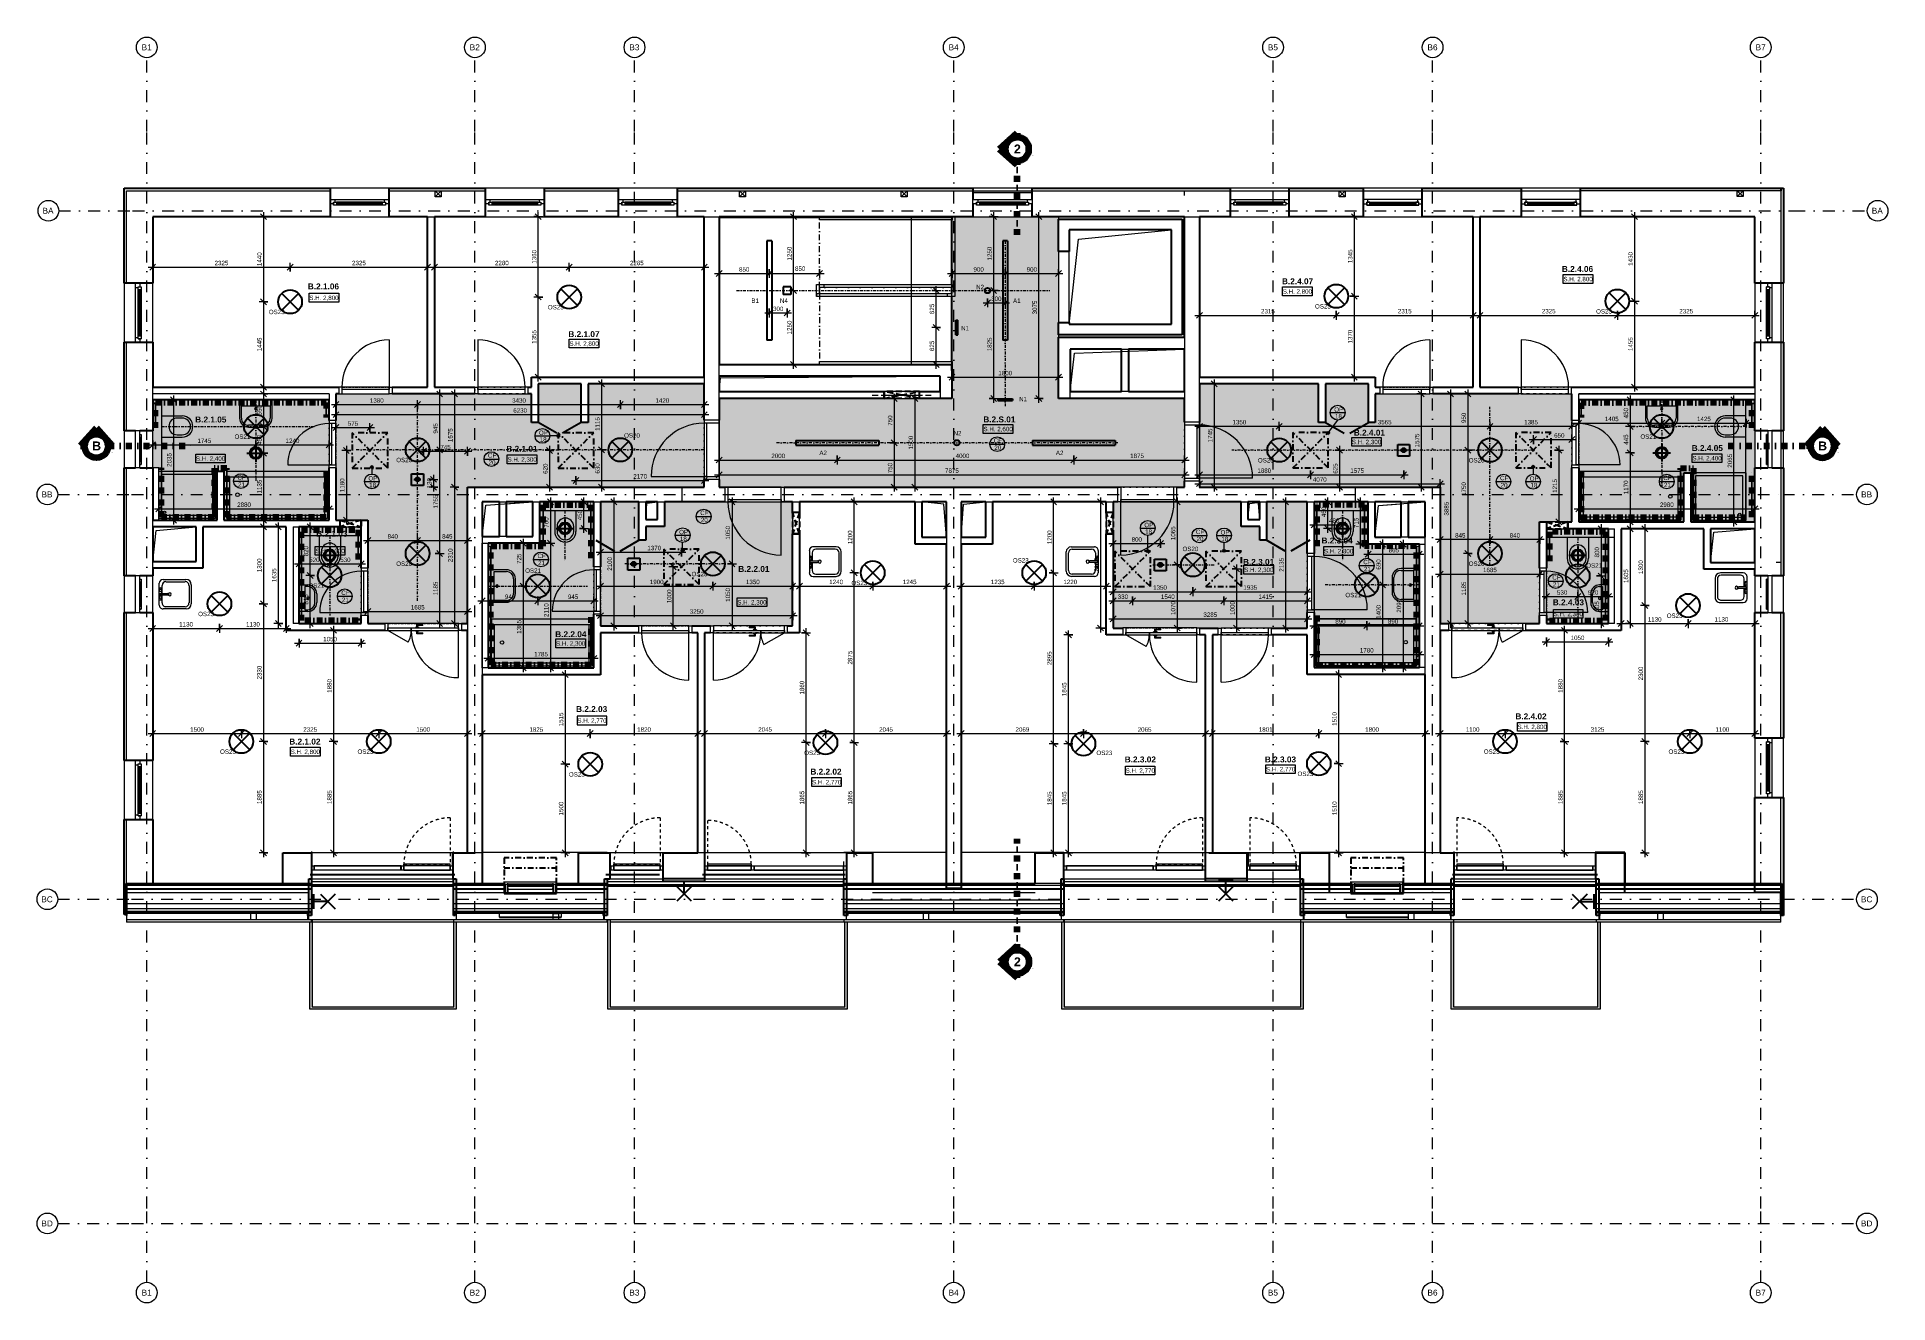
# Model space of a CAD drawing. Header units: millimetres. Extents: x -8336 to 42027, y -1655 to 58543.
# Drawn here: x -8336 to 22973, y 37122 to 58543 of the extents above.
import ezdxf

# ---------------------------------------------------------------- set-up
doc = ezdxf.new("R2010")
doc.units = ezdxf.units.MM
for name, pattern in [('ABMV_DashDot_2_2mm-S0_6mm', [110, 50, -30, 0, -30]), ('HA_Dash_2mm-S1mm', [100, 50, -50]), ('HA_Dash_3mm-S1mm', [150, 100, -50]), ('HA_DashDot_10mm-S3mm', [500, 200, -150, 0, -150]), ('HA_DashDot_2_2mm-S0_6mm', [110, 50, -30, 0, -30]), ('HA_DashDot_4mm-S1mm', [200, 100, -50, 0, -50]), ('HA_DashDot_6mm-S2mm', [300, 100, -100, 0, -100])]:
    doc.linetypes.add(name, pattern=pattern)
for name, color, linetype, lineweight in [('-UNDERLAY_A-AREA-____-OTLN', 9, 'Continuous', 25), ('-UNDERLAY_A-DETL-____-OTLN', 9, 'Continuous', 25), ('-UNDERLAY_A-FLOR-____-OTLN', 9, 'Continuous', 9), ('-UNDERLAY_A-FLOR-HRAL-OTLN', 9, 'Continuous', 9), ('-UNDERLAY_A-GENM-____-HDLN', 9, 'HA_Dash_3mm-S1mm', 9), ('-UNDERLAY_A-GENM-____-OTLN', 9, 'Continuous', 9), ('-UNDERLAY_A-GLAZ-CWMG-OTLN', 9, 'Continuous', 5), ('-UNDERLAY_A-WALL-____-OTLN', 9, 'Continuous', 9), ('-UNDERLAY_E-LITE-EQPM-OTLN', 9, 'Continuous', 9), ('-UNDERLAY_I-WALL-____-OTLN', 9, 'Continuous', 9), ('-UNDERLAY_M-HVAC-DUCT-OTLN', 9, 'Continuous', 9), ('-UNDERLAY_P-SANR-FIXT-OTLN', 9, 'Continuous', 9), ('A-____-____-DIMS', 9, 'Continuous', 5), ('A-____-____-DIMS-50', 9, 'Continuous', 5), ('A-AREA-____-IDEN', 9, 'Continuous', 9), ('A-CLNG-____-IDEN', 9, 'Continuous', 9), ('A-CLNG-____-OTLN', 9, 'Continuous', 9), ('A-CLNG-____-PATT', 9, 'Continuous', 9), ('A-DETL-____-OTLN', 9, 'Continuous', 25), ('A-DETL-____-THIN', 9, 'Continuous', 9), ('A-DETL-GENF-OTLN', 9, 'Continuous', 9), ('A-DOOR-____-MCUT', 9, 'HA_DashDot_2_2mm-S0_6mm', 9), ('A-DOOR-____-OTLN', 9, 'Continuous', 9), ('A-DOOR-FRAM-OTLN', 9, 'Continuous', 9), ('A-FLOR-____-OTLN', 9, 'Continuous', 9), ('A-FLOR-____-OVHD', 9, 'HA_DashDot_4mm-S1mm', 25), ('A-GENM-____-HDLN', 9, 'HA_Dash_3mm-S1mm', 9), ('A-GENM-____-IDEN', 9, 'Continuous', 9), ('A-GENM-____-MCUT', 9, 'HA_Dash_3mm-S1mm', 25), ('A-GENM-____-OTLN', 9, 'Continuous', 9), ('A-GLAZ-____-MCUT', 9, 'Continuous', 5), ('A-GLAZ-____-OTLN', 9, 'Continuous', 5), ('A-GLAZ-CURT-MCUT', 9, 'Continuous', 5), ('A-GLAZ-CURT-OTLN', 9, 'Continuous', 5), ('A-GLAZ-CWMG-MCUT', 9, 'Continuous', 5), ('A-GLAZ-CWMG-OTLN', 9, 'Continuous', 5), ('A-ROOF-____-MCUT', 9, 'Continuous', 25), ('A-ROOF-____-OTLN', 9, 'Continuous', 9), ('A-WALL-____-MCUT', 9, 'Continuous', 25), ('A-WALL-____-OTLN', 9, 'Continuous', 9), ('E-LITE-EQPM-IDEN', 9, 'Continuous', 9), ('E-LITE-EQPM-OTLN', 9, 'Continuous', 9), ('G-____-____-DIMS', 9, 'Continuous', 5), ('G-____-____-SYMB', 9, 'Continuous', 5), ('I-WALL-____-MCUT', 9, 'Continuous', 25), ('I-WALL-____-OTLN', 9, 'Continuous', 9), ('M-HVAC-CDFF-OTLN', 9, 'Continuous', 9), ('M-HVAC-DUCT-OTLN', 9, 'Continuous', 9), ('S-GRID-____-IDEN', 9, 'Continuous', 9), ('S-GRID-____-OTLN', 9, 'Continuous', 5), ('S-STRS-____-MBND', 9, 'HA_DashDot_4mm-S1mm', 9)]:
    doc.layers.add(name, color=color, linetype=linetype, lineweight=lineweight)
doc.styles.add('Arial', font='arial.ttf', dxfattribs={"height": 100})
doc.styles.add('Arial_1', font='arial.ttf', dxfattribs={"height": 75})
doc.styles.add('Arial_2', font='arial.ttf', dxfattribs={"width": 0.8, "height": 75})
doc.styles.add('Arial_3', font='arial.ttf', dxfattribs={"height": 50})
doc.styles.add('Arial_B', font='arialbd.ttf', dxfattribs={"height": 100})
doc.styles.add('Arial_B_1', font='arialbd.ttf', dxfattribs={"height": 150})
doc.dimstyles.new('Inner_Dimensions', dxfattribs={"dimscale": 304.8, "dimtxt": 76.519455, "dimasz": 0.328084, "dimexe": 0.246063, "dimexo": 0.0625, "dimgap": 0.032808, "dimtad": 1, "dimdec": 0, "dimzin": 0, "dimdsep": 46, "dimtxsty": 'Arial_1', "dimblk1": 'OBLIQUE', "dimblk2": 'OBLIQUE', "dimsah": 1, "dimcen": 0.09, "dimdle": 0.246063, "dimazin": 0, "dimtfac": 1, "dimtdec": 4, "dimtix": 1, "dimtmove": 0, "dimatfit": 3, "dimfxl": 0.246063, "dimfxlon": 1, "dimtvp": 1, "dimtolj": 1, "dimtzin": 0, "dimlwd": 9, "dimlwe": 9, "dimarcsym": 2})
doc.dimstyles.new('Inner_Dimensions_1', dxfattribs={"dimscale": 304.8, "dimtxt": 76.519455, "dimasz": 0.328084, "dimexe": 0.246063, "dimexo": 0.0625, "dimgap": 0.032808, "dimtad": 1, "dimdec": 0, "dimzin": 0, "dimdsep": 46, "dimtxsty": 'Arial_1', "dimblk1": 'OBLIQUE', "dimblk2": 'OBLIQUE', "dimsah": 1, "dimcen": 0.09, "dimdle": 0.246063, "dimazin": 0, "dimtfac": 1, "dimtdec": 4, "dimtix": 1, "dimtmove": 2, "dimatfit": 3, "dimfxl": 0.246063, "dimfxlon": 1, "dimtvp": 1, "dimtolj": 1, "dimtzin": 0, "dimlwd": 9, "dimlwe": 9, "dimarcsym": 2})

msp = doc.modelspace()

# ---------------------------------------------------------------- texts
at = {"layer": 'A-AREA-____-IDEN', "lineweight": 5, "char_height": 100, "attachment_point": 1, "style": 'Arial_B'}
for s, insert, width in [('B.2.4.06', (17457.3, 54667.7), 653.375), ('B.2.1.06', (-3755.2, 54372.9), 653.375), ('B.2.4.07', (12722.1, 54459.8), 653.375), ('B.2.1.07', (651.2, 53565.1), 653.375), ('B.2.1.05', (-5659.5, 52120.5), 653.375), ('B.2.S.01', (7670.2, 52122.1), 673.417), ('B.2.4.01', (13937.2, 51898.3), 653.375), ('B.2.1.01', (-397.3, 51625), 653.375), ('B.2.4.05', (19652.2, 51637.2), 653.375), ('B.2.1.03', (-3612.8, 50187.2), 653.375), ('B.2.3.04', (13390.7, 50073.1), 653.375), ('B.2.2.01', (3525.9, 49592.1), 653.375), ('B.2.3.01', (12062.7, 49711.8), 653.375), ('B.2.4.03', (17302.7, 49027.2), 653.375), ('B.2.2.04', (430.2, 48488.1), 653.375), ('B.2.2.03', (781.3, 47220.7), 653.375), ('B.2.4.02', (16670.4, 47098), 653.375), ('B.2.1.02', (-4068.6, 46671.4), 653.375), ('B.2.3.02', (10062.3, 46368.7), 653.375), ('B.2.3.03', (12432.7, 46368.7), 653.375), ('B.2.2.02', (4745.2, 46162.5), 653.375)]:
    msp.add_mtext(s, dxfattribs=dict(at, insert=insert, width=width))
at = {"layer": 'A-CLNG-____-IDEN', "lineweight": 5, "char_height": 75, "attachment_point": 1, "style": 'Arial_2'}
for s, insert, width in [('CF', (7846.8, 51751.7), 137.89), ('CF', (-707.8, 51499.4), 137.89), ('20', (-697.2, 51380.4), 115.443), ('20', (7857.4, 51632.7), 115.443), ('CF', (-4945.2, 51127.2), 137.89), ('CF', (16410.7, 51117.5), 137.89), ('CF', (19172.3, 51120.5), 137.89), ('21', (-4934.6, 51008.1), 115.443), ('20', (16421.3, 50998.4), 115.443), ('21', (19182.9, 51001.4), 115.443), ('CF', (2882.4, 50528.2), 137.89), ('20', (2893, 50409.2), 115.443), ('CF', (11267.1, 50207.4), 137.89), ('CF', (129.8, 49800.9), 137.89), ('20', (11277.7, 50088.4), 115.443), ('21', (140.4, 49681.8), 115.443), ('CF', (14097.3, 49696.9), 137.89), ('21', (14107.9, 49577.9), 115.443), ('CF', (-3189.2, 49177.2), 137.89), ('CF', (17294.5, 49435.5), 137.89), ('21', (17305.1, 49316.5), 115.443), ('21', (-3178.6, 49058.1), 115.443)]:
    msp.add_mtext(s, dxfattribs=dict(at, insert=insert, width=width))
at = {"layer": 'A-GENM-____-IDEN', "lineweight": 5, "char_height": 75, "attachment_point": 1, "style": 'Arial_2'}
for s, insert, width in [('OP', (13605.9, 52277.2), 147.51), ('18', (13619.1, 52164.5), 115.443), ('OP', (154, 51884.2), 147.51), ('18', (167.2, 51771.5), 115.443), ('OP', (-2731.4, 51113.3), 147.51), ('OP', (16911.9, 51109.5), 147.51), ('18', (-2718.2, 51000.6), 115.443), ('18', (16925.1, 50996.7), 115.443), ('OP', (2525.7, 50203.9), 147.51), ('OP', (10393.7, 50324.4), 147.51), ('18', (10406.9, 50211.7), 115.443), ('OP', (11683.6, 50199.4), 147.51), ('18', (2538.9, 50091.2), 115.443), ('18', (11696.8, 50086.7), 115.443)]:
    msp.add_mtext(s, dxfattribs=dict(at, insert=insert, width=width))
at = {"layer": 'E-LITE-EQPM-IDEN', "lineweight": 5, "char_height": 75, "attachment_point": 1, "style": 'Arial_2'}
for s, insert, width in [('N2', (7549.5, 54350.8), 131.477), ('OS23', (-4414.7, 53928.4), 262.953), ('OS23', (305.3, 54008.4), 262.953), ('B1', (3747.1, 54118.4), 125.063), ('N4', (4230, 54118.4), 131.477), ('A1', (8173.7, 54118.4), 125.063), ('OS23', (13280.3, 54023.4), 262.953), ('OS23', (18035.3, 53938.4), 262.953), ('N1', (7295.8, 53654.3), 131.477), ('N1', (8276.9, 52453.8), 131.477), ('OS21', (-4994.7, 51818.4), 262.953), ('OS20', (1594.1, 51838.2), 262.953), ('N2', (7166.9, 51876.7), 131.477), ('OS21', (18785.3, 51818.4), 262.953), ('OS20', (-2259.7, 51423.4), 262.953), ('A2', (4897.1, 51543.4), 125.063), ('A2', (8897.1, 51543.4), 125.063), ('OS20', (12315.3, 51418.4), 262.953), ('OS20', (15880.3, 51418.4), 262.953), ('OS20', (11040.1, 49918.7), 262.953), ('OS20', (-2259.7, 49668.4), 262.953), ('OS21', (-78.6, 49551.5), 262.953), ('OS20', (2735.3, 49493.4), 262.953), ('OS23', (8170.3, 49725.8), 262.953), ('OS20', (15880.3, 49668.4), 262.953), ('OS21', (17868.7, 49638.7), 262.953), ('OS21', (-3744.7, 49298.4), 262.953), ('OS23', (5440.3, 49343.4), 262.953), ('OS21', (13795.3, 49138.4), 262.953), ('OS23', (-5609.7, 48818.4), 262.953), ('OS23', (19230.3, 48788.4), 262.953), ('OS23', (-5239.7, 46488.4), 262.953), ('OS23', (-2914.7, 46488.4), 262.953), ('OS23', (4640.6, 46468.4), 262.953), ('OS23', (9583.9, 46468.4), 262.953), ('OS23', (16135.3, 46488.4), 262.953), ('OS23', (19260.3, 46488.4), 262.953), ('OS23', (660.6, 46103.4), 262.953), ('OS23', (12985.3, 46113.4), 262.953)]:
    msp.add_mtext(s, dxfattribs=dict(at, insert=insert, width=width))
at = {"layer": 'G-____-____-DIMS', "lineweight": 9, "char_height": 75, "width": 592.246, "attachment_point": 1, "line_spacing_factor": 0.941778, "style": 'Arial_1'}
for s, insert in [('S.H. 2,800', (17483, 54484.7)), ('S.H. 2,800', (-3729.7, 54167.5)), ('S.H. 2,800', (12735.1, 54275)), ('S.H. 2,800', (670.1, 53392.6)), ('S.H. 2,600', (7673.5, 51947)), ('S.H. 2,300', (13905.6, 51728.2)), ('S.H. 2,400', (-5647.3, 51446.9)), ('S.H. 2,300', (-377.6, 51432)), ('S.H. 2,400', (19664.1, 51453)), ('S.H. 2,300', (-3625.2, 49883.9)), ('S.H. 2,300', (13431.9, 49881)), ('S.H. 2,300', (12082.8, 49564.9)), ('S.H. 2,300', (3510, 49015.2)), ('S.H. 2,300', (17316.8, 48817.6)), ('S.H. 2,300', (443.3, 48318)), ('S.H. 2,770', (804.2, 47013.5)), ('S.H. 2,800', (16707, 46906.9)), ('S.H. 2,800', (-4045.1, 46486.2)), ('S.H. 2,770', (10077.7, 46167.5)), ('S.H. 2,770', (12451.3, 46191)), ('S.H. 2,770', (4772, 45972))]:
    msp.add_mtext(s, dxfattribs=dict(at, insert=insert))
at = {"layer": 'G-____-____-SYMB', "attachment_point": 1}
for s, insert, char_height, width, style in [('\\fArial|b1|i0|c0|p34|;2', (8188.6, 56724.3), 150, 144.304, 'Arial_B_1'), ('-', (8496.2, 56567.3), 50, 28.059, 'Arial_3'), ('\\fArial|b1|i0|c0|p34|;B', (-7402.5, 51699.4), 150, 184.388, 'Arial_B_1'), ('\\fArial|b1|i0|c0|p34|;B', (21791.9, 51699.4), 150, 184.388, 'Arial_B_1'), ('-', (-7078.4, 51542.4), 50, 28.059, 'Arial_3'), ('-', (22116.1, 51542.4), 50, 28.059, 'Arial_3'), ('\\fArial|b1|i0|c0|p34|;2', (8188.6, 42970.7), 150, 144.304, 'Arial_B_1'), ('-', (8496.2, 42813.7), 50, 28.059, 'Arial_3')]:
    msp.add_mtext(s, dxfattribs=dict(at, insert=insert, char_height=char_height, width=width, style=style))
at = {"layer": 'S-GRID-____-IDEN', "lineweight": 5, "char_height": 100, "attachment_point": 1, "style": 'Arial'}
for s, insert, width in [('B1', (-6566.7, 58418.6), 212.447), ('B2', (-1016.7, 58418.6), 212.447), ('B3', (1683.3, 58418.6), 212.447), ('B4', (7083.3, 58418.6), 212.447), ('B5', (12483.3, 58418.6), 212.447), ('B6', (15183.3, 58418.6), 212.447), ('B7', (20733.3, 58418.6), 212.447), ('BA', (-8242.3, 55652.8), 232.489), ('BA', (22698.7, 55652.8), 232.489), ('BB', (-8259.3, 50852.8), 232.489), ('BB', (22518, 50852.8), 232.489), ('BC', (-8262.8, 44002.8), 240.506), ('BC', (22514.5, 44002.8), 240.506), ('BD', (-8262.8, 38517.8), 240.506), ('BD', (22514.5, 38517.8), 240.506), ('B1', (-6566.7, 37347.8), 212.447), ('B2', (-1016.7, 37347.8), 212.447), ('B3', (1683.3, 37347.8), 212.447), ('B4', (7083.3, 37347.8), 212.447), ('B5', (12483.3, 37347.8), 212.447), ('B6', (15183.3, 37347.8), 212.447), ('B7', (20733.3, 37347.8), 212.447)]:
    msp.add_mtext(s, dxfattribs=dict(at, insert=insert, width=width))

# ---------------------------------------------------------------- blocks, each defined once
blk = doc.blocks.new('Top Rail Type - Top Rail_Internal_-1408476-DPS_B - 2NP')
at = {"layer": '-UNDERLAY_A-FLOR-HRAL-OTLN'}
for p, q in [((4901, 55452), (4901, 55502)), ((4901, 55502), (7141, 55502)), ((7141, 55452), (4901, 55452)), ((7141, 55502), (7141, 55452))]:
    blk.add_line(p, q, dxfattribs=at)
blk = doc.blocks.new('Top Rail Type - Top Rail_Internal_-1408492-DPS_B - 2NP')
at = {"layer": '-UNDERLAY_A-FLOR-HRAL-OTLN'}
for p, q in [((7141, 55503), (7191, 55503)), ((7141, 54277), (7141, 55503)), ((7191, 55503), (7191, 54277)), ((4850, 54353), (4975, 54353)), ((4850, 54228), (4850, 54353)), ((4850, 54202), (4850, 54228)), ((4850, 54202), (4850, 54152)), ((4850, 54152), (4850, 54202)), ((4850, 54202), (7066, 54202)), ((4975, 54303), (4900, 54303)), ((4900, 54303), (4900, 54228)), ((4900, 54228), (4900, 54202)), ((4975, 54353), (7141, 54353)), ((4975, 54353), (4975, 54303)), ((7141, 54303), (4975, 54303)), ((7066, 54152), (7066, 54202)), ((7066, 54202), (7141, 54202)), ((7141, 54353), (7141, 54303)), ((7141, 54202), (7141, 54277)), ((7191, 54277), (7191, 54152)), ((7066, 54152), (4850, 54152)), ((7191, 54152), (7066, 54152))]:
    blk.add_line(p, q, dxfattribs=at)
blk = doc.blocks.new('ABMV_Bathtub_Generic - 800_1700-1419220-DPS_B - 2NP')
at = {"layer": '-UNDERLAY_P-SANR-FIXT-OTLN', "color": 254}
for p, q in [((100, 1700), (800, 1700)), ((100, 1700), (800, 1700)), ((100, 1650), (750, 1650)), ((100, 1650), (750, 1650)), ((750, 1650), (750, 50)), ((750, 1650), (750, 50)), ((800, 1700), (800, 0)), ((800, 1700), (800, 0)), ((750, 50), (100, 50)), ((750, 50), (100, 50)), ((800, 0), (100, 0)), ((800, 0), (100, 0))]:
    blk.add_line(p, q, dxfattribs=at)
blk.add_circle((400, 180), 30, dxfattribs=at)
blk = doc.blocks.new('ABMV_ShowerBasin_Generic - 800x960-1545186-DPS_B - 2NP')
at = {"layer": '-UNDERLAY_P-SANR-FIXT-OTLN', "color": 254}
for p, q in [((0, 800), (960, 800)), ((50, 750), (910, 750)), ((50, 50), (50, 750)), ((910, 750), (910, 50)), ((960, 800), (960, 0)), ((960, 0), (0, 0)), ((910, 50), (50, 50))]:
    blk.add_line(p, q, dxfattribs=at)
blk.add_circle((100, 100), 20, dxfattribs=at)
blk = doc.blocks.new('ABMV_WashBasin_Generic - 550x460-1959867-DPS_B - 2NP')
at = {"layer": '-UNDERLAY_P-SANR-FIXT-OTLN', "color": 254}
for p, q in [((-150, 360), (-150, 50)), ((-120, 150), (-120, 360)), ((250, 510), (0, 510)), ((0, 480), (250, 480)), ((370, 360), (370, 150)), ((400, 50), (400, 360)), ((-150, 50), (400, 50)), ((370, 150), (-120, 150))]:
    blk.add_line(p, q, dxfattribs=at)
for centre, radius, start, end in [((0, 360), 150, 90, 180), ((0, 360), 120, 90, 180), ((250, 360), 150, 360, 90), ((250, 360), 120, 360, 90), ((125, 200), 20, 90, 270), ((125, 200), 20, 270, 90)]:
    blk.add_arc(centre, radius, start, end, dxfattribs=at)
blk = doc.blocks.new('ABMV_Toilet_WallHung - Default-1991236-DPS_B - 2NP')
at = {"layer": '-UNDERLAY_P-SANR-FIXT-OTLN', "color": 254}
for p, q in [((-55, 75), (-55, 425)), ((-16, 426), (-16, 340)), ((266, 340), (266, 426)), ((305, 75), (305, 425))]:
    blk.add_line(p, q, dxfattribs=at)
for centre, radius, start, end in [((125, 425), 180, 0, 180), ((125, 426), 141, 360, 180), ((125, 340), 141, 180, 360)]:
    blk.add_arc(centre, radius, start, end, dxfattribs=at)
blk = doc.blocks.new('ABMV_Bathtub_Generic - 800_1700-V1-DPS_B - 2NP')
at = {"layer": '-UNDERLAY_P-SANR-FIXT-OTLN', "color": 254}
for p, q in [((0, 0), (0, 1700)), ((0, 1700), (695, 1700)), ((0, 1700), (695, 1700)), ((0, 1700), (0, 0)), ((50, 50), (50, 1650)), ((50, 1650), (695, 1650)), ((50, 1650), (695, 1650)), ((50, 50), (50, 1650)), ((795, 1700), (800, 1700)), ((795, 1700), (800, 1700)), ((800, 1700), (800, 0)), ((800, 1700), (800, 0)), ((800, 0), (0, 0)), ((800, 0), (0, 0)), ((695, 50), (50, 50)), ((695, 50), (50, 50))]:
    blk.add_line(p, q, dxfattribs=at)
blk.add_circle((400, 180), 30, dxfattribs=at)
blk = doc.blocks.new('ABMV_Bathtub_Generic - 800_1700-V2-DPS_B - 2NP')
at = {"layer": '-UNDERLAY_P-SANR-FIXT-OTLN', "color": 254}
for p, q in [((0, 0), (0, 1700)), ((0, 1700), (730, 1700)), ((0, 1700), (730, 1700)), ((0, 1700), (0, 0)), ((50, 50), (50, 1650)), ((50, 1650), (730, 1650)), ((50, 1650), (730, 1650)), ((50, 50), (50, 1650)), ((800, 0), (0, 0)), ((800, 0), (0, 0)), ((730, 50), (50, 50)), ((730, 50), (50, 50)), ((800, 5), (800, 0)), ((800, 5), (800, 0))]:
    blk.add_line(p, q, dxfattribs=at)
blk.add_circle((400, 180), 30, dxfattribs=at)
blk = doc.blocks.new('ABMV_ShowerBasin_Generic - 800x900-1647570-DPS_B - 2NP')
at = {"layer": '-UNDERLAY_P-SANR-FIXT-OTLN', "color": 254}
for p, q in [((900, 0), (0, 0)), ((0, -800), (0, 0)), ((900, -800), (900, 0)), ((50, -50), (50, -750)), ((850, -50), (50, -50)), ((850, -750), (850, -50)), ((0, -800), (900, -800)), ((50, -750), (850, -750))]:
    blk.add_line(p, q, dxfattribs=at)
blk.add_circle((100, -100), 20, dxfattribs=at)
blk = doc.blocks.new('Skříňka se dřezem_ pravoúhlá - 500 x 440mm-1452876-DPS_B - 2NP')
at = {"layer": '-UNDERLAY_P-SANR-FIXT-OTLN', "color": 254}
for p, q in [((-234, 117), (-234, -271)), ((-234, 117), (-234, -271)), ((-196, 69), (-196, -258)), ((202, 180), (-171, 180)), ((202, 180), (-171, 180)), ((3, 133), (-133, 133)), ((92, 180), (-73, 180)), ((-73, 142), (3, 142)), ((3, 161), (3, 40)), ((28, 161), (28, 40)), ((28, 142), (92, 142)), ((164, 133), (28, 133)), ((228, -258), (228, 69)), ((266, -276), (266, 117)), ((266, -276), (266, 117)), ((-145, -360), (181, -360)), ((-145, -360), (181, -360)), ((-133, -322), (164, -322))]:
    blk.add_line(p, q, dxfattribs=at)
for centre, radius, start, end in [((-171, 117), 63.5, 90, 180), ((-171, 117), 63.5, 90, 180), ((-133, 69), 63.5, 90, 180), ((-73, 161), 19, 90, 270), ((-48, 161), 19, 360, 180), ((-48, 161), 19, 180, 0), ((16, 3), 25.4, 360, 180), ((16, 3), 25.4, 180, 0), ((16, 161), 12.7, 360, 180), ((16, 40), 12.7, 180, 0), ((66, 161), 19, 360, 180), ((66, 161), 19, 180, 360), ((92, 161), 19, 270, 90), ((164, 69), 63.5, 0, 90), ((202, 117), 63.5, 0, 90), ((202, 117), 63.5, 360, 90), ((-145, -271), 88.9, 180, 270), ((-145, -271), 88.9, 180, 270), ((-133, -258), 63.5, 180, 270), ((164, -258), 63.5, 270, 0), ((181, -276), 84.4, 270, 0), ((181, -276), 84.4, 270, 0)]:
    blk.add_arc(centre, radius, start, end, dxfattribs=at)
blk = doc.blocks.new('ABMV_WashBasin_Generic - 450x300-1960066-DPS_B - 2NP')
at = {"layer": '-UNDERLAY_P-SANR-FIXT-OTLN', "color": 254}
for p, q in [((200, 350), (50, 350)), ((50, 320), (200, 320)), ((-100, 200), (-100, 50)), ((-100, 50), (350, 50)), ((-70, 150), (-70, 200)), ((320, 150), (-70, 150)), ((320, 200), (320, 150)), ((350, 50), (350, 200))]:
    blk.add_line(p, q, dxfattribs=at)
for centre, radius, start, end in [((50, 200), 150, 90, 180), ((50, 200), 120, 90, 180), ((200, 200), 150, 360, 90), ((200, 200), 120, 360, 90), ((125, 200), 20, 90, 270), ((125, 200), 20, 270, 90)]:
    blk.add_arc(centre, radius, start, end, dxfattribs=at)
blk = doc.blocks.new('Top Rail Type - Top Rail_Internal_-1472931-DPS_B - 2NP')
at = {"layer": '-UNDERLAY_A-FLOR-HRAL-OTLN'}
for points in [[(-3719, 42093), (-3679, 42133), (-3679, 43613), (-3694, 43613), (-3694, 43568), (-3719, 43568), (-3719, 42478)], [(-1244, 42093), (-1244, 43568), (-1284, 43568), (-1284, 42133)], [(-1244, 42093), (-1284, 42133), (-3679, 42133), (-3719, 42093), (-1535, 42093)]]:
    blk.add_hatch(color=256, dxfattribs=at).paths.add_polyline_path(points)
for p, q in [((-3719, 42093), (-3719, 43568)), ((-3694, 43613), (-3679, 43613)), ((-3679, 43613), (-3679, 42133)), ((-1284, 42133), (-1284, 43568)), ((-1244, 43568), (-1244, 42093)), ((-1244, 42093), (-3719, 42093)), ((-3679, 42133), (-1284, 42133))]:
    blk.add_line(p, q, dxfattribs=at)
blk = doc.blocks.new('Top Rail Type - Top Rail_Internal_-1472977-DPS_B - 2NP')
at = {"layer": '-UNDERLAY_A-FLOR-HRAL-OTLN'}
for points in [[(1321, 42093), (1361, 42133), (1361, 43613), (1321, 43613), (1321, 42478)], [(5366, 42093), (5366, 43568), (5326, 43568), (5326, 42133)], [(5366, 42093), (5326, 42133), (1361, 42133), (1321, 42093), (2518, 42093)]]:
    blk.add_hatch(color=256, dxfattribs=at).paths.add_polyline_path(points)
for p, q in [((1321, 43613), (1361, 43613)), ((1321, 42093), (1321, 43613)), ((1361, 43613), (1361, 42133)), ((5326, 42133), (5326, 43568)), ((5366, 43568), (5366, 42093)), ((5366, 42093), (1321, 42093)), ((1361, 42133), (5326, 42133))]:
    blk.add_line(p, q, dxfattribs=at)
blk = doc.blocks.new('Top Rail Type - Top Rail_Internal_-1473026-DPS_B - 2NP')
at = {"layer": '-UNDERLAY_A-FLOR-HRAL-OTLN'}
for points in [[(8996, 42093), (9036, 42133), (9036, 43613), (9030, 43613), (9030, 43568), (8996, 43568), (8996, 42478)], [(13081, 42093), (13081, 43568), (13041, 43568), (13041, 42133)], [(13081, 42093), (13041, 42133), (9036, 42133), (8996, 42093), (10624, 42093)]]:
    blk.add_hatch(color=256, dxfattribs=at).paths.add_polyline_path(points)
for p, q in [((8996, 42093), (8996, 43568)), ((9030, 43613), (9036, 43613)), ((9036, 43613), (9036, 42133)), ((13041, 42133), (13041, 43568)), ((13081, 43568), (13081, 42093)), ((13081, 42093), (8996, 42093)), ((9036, 42133), (13041, 42133))]:
    blk.add_line(p, q, dxfattribs=at)
blk = doc.blocks.new('Top Rail Type - Top Rail_Internal_-1473068-DPS_B - 2NP')
at = {"layer": '-UNDERLAY_A-FLOR-HRAL-OTLN'}
for points in [[(15586, 42093), (15626, 42133), (15626, 43568), (15586, 43568), (15586, 42478)], [(18106, 42093), (18106, 43568), (18066, 43568), (18066, 42133)], [(18106, 42093), (18066, 42133), (15626, 42133), (15586, 42093)]]:
    blk.add_hatch(color=256, dxfattribs=at).paths.add_polyline_path(points)
for p, q in [((15586, 42093), (15586, 43568)), ((15626, 43568), (15626, 42133)), ((18066, 42133), (18066, 43568)), ((18106, 43568), (18106, 42093)), ((18106, 42093), (15586, 42093)), ((15626, 42133), (18066, 42133))]:
    blk.add_line(p, q, dxfattribs=at)
blk = doc.blocks.new('ABMV_Toilet_WallHung - Default-1991239-DPS_B - 2NP')
at = {"layer": '-UNDERLAY_P-SANR-FIXT-OTLN', "color": 254}
for p, q in [((-55, -75), (-55, -425)), ((305, -75), (305, -425)), ((-16, -426), (-16, -340)), ((266, -340), (266, -426))]:
    blk.add_line(p, q, dxfattribs=at)
for centre, radius, start, end in [((125, -340), 141, 0, 180), ((125, -425), 180, 180, 360), ((125, -426), 141, 180, 0)]:
    blk.add_arc(centre, radius, start, end, dxfattribs=at)
blk = doc.blocks.new('ABMV_WashBasin_Generic - 450x300-1959992-DPS_B - 2NP')
at = {"layer": '-UNDERLAY_P-SANR-FIXT-OTLN', "color": 254}
for p, q in [((-100, -50), (350, -50)), ((-100, -200), (-100, -50)), ((-70, -150), (-70, -200)), ((320, -150), (-70, -150)), ((320, -200), (320, -150)), ((350, -50), (350, -200)), ((50, -320), (200, -320)), ((200, -350), (50, -350))]:
    blk.add_line(p, q, dxfattribs=at)
for centre, radius, start, end in [((50, -200), 150, 180, 270), ((50, -200), 120, 180, 270), ((125, -200), 20, 90, 270), ((125, -200), 20, 270, 90), ((200, -200), 150, 270, 0), ((200, -200), 120, 270, 0)]:
    blk.add_arc(centre, radius, start, end, dxfattribs=at)
blk = doc.blocks.new('Skříňka se dřezem_ pravoúhlá - 500 x 440mm-1455099-DPS_B - 2NP')
at = {"layer": '-UNDERLAY_P-SANR-FIXT-OTLN', "color": 254}
for p, q in [((-145, 360), (181, 360)), ((-145, 360), (181, 360)), ((-133, 322), (164, 322)), ((-234, -117), (-234, 271)), ((-234, -117), (-234, 271)), ((-196, -69), (-196, 258)), ((228, 258), (228, -69)), ((266, 276), (266, -117)), ((266, 276), (266, -117)), ((202, -180), (-171, -180)), ((202, -180), (-171, -180)), ((3, -133), (-133, -133)), ((-73, -142), (3, -142)), ((92, -180), (-73, -180)), ((3, -161), (3, -40)), ((28, -161), (28, -40)), ((164, -133), (28, -133)), ((28, -142), (92, -142))]:
    blk.add_line(p, q, dxfattribs=at)
for centre, radius, start, end in [((-145, 271), 88.9, 90, 180), ((-145, 271), 88.9, 90, 180), ((-133, 258), 63.5, 90, 180), ((164, 258), 63.5, 360, 90), ((181, 276), 84.4, 0, 90), ((181, 276), 84.4, 360, 90), ((16, -3), 25.4, 360, 180), ((-171, -117), 63.5, 180, 270), ((-171, -117), 63.5, 180, 270), ((-133, -69), 63.5, 180, 270), ((-73, -161), 19, 90, 270), ((-48, -161), 19, 360, 180), ((-48, -161), 19, 180, 0), ((16, -3), 25.4, 180, 0), ((16, -40), 12.7, 360, 180), ((16, -161), 12.7, 180, 0), ((66, -161), 19, 0, 180), ((66, -161), 19, 180, 0), ((92, -161), 19, 270, 90), ((164, -69), 63.5, 270, 360), ((202, -117), 63.5, 270, 0), ((202, -117), 63.5, 270, 0)]:
    blk.add_arc(centre, radius, start, end, dxfattribs=at)
blk = doc.blocks.new('Obdélníková příčel - 50x70mm EXT-1712995-DPS_B - 2NP')
at = {"layer": '-UNDERLAY_A-GLAZ-CWMG-OTLN'}
for p, q in [((-3646, 44448), (-3646, 44518)), ((-2179, 44518), (-3646, 44518)), ((-2179, 44518), (-2179, 44448)), ((-2179, 44448), (-3646, 44448))]:
    blk.add_line(p, q, dxfattribs=at)
blk = doc.blocks.new('Obdélníková příčel - 50x70mm EXT-1712997-DPS_B - 2NP')
at = {"layer": '-UNDERLAY_A-GLAZ-CWMG-OTLN'}
for p, q in [((-2129, 44448), (-2129, 44518)), ((-1346, 44518), (-2129, 44518)), ((-1346, 44518), (-1346, 44448)), ((-1346, 44448), (-2129, 44448))]:
    blk.add_line(p, q, dxfattribs=at)
blk = doc.blocks.new('Obdélníková příčel - 50x70mm EXT-1712745-DPS_B - 2NP')
at = {"layer": '-UNDERLAY_A-GLAZ-CWMG-OTLN'}
for p, q in [((3796, 44448), (3796, 44518)), ((3796, 44518), (5306, 44518)), ((5306, 44518), (5306, 44448)), ((3796, 44448), (5306, 44448))]:
    blk.add_line(p, q, dxfattribs=at)
blk = doc.blocks.new('Obdélníková příčel - 50x70mm EXT-1712778-DPS_B - 2NP')
at = {"layer": '-UNDERLAY_A-GLAZ-CWMG-OTLN'}
for p, q in [((3006, 44448), (3006, 44518)), ((3006, 44518), (3746, 44518)), ((3746, 44518), (3746, 44448)), ((3006, 44448), (3746, 44448))]:
    blk.add_line(p, q, dxfattribs=at)
blk = doc.blocks.new('Obdélníková příčel - 50x70mm EXT-1720171-DPS_B - 2NP')
at = {"layer": '-UNDERLAY_A-GLAZ-CWMG-OTLN'}
for p, q in [((1356, 44448), (1356, 44518)), ((1372, 44518), (1356, 44518)), ((1372, 44518), (1372, 44448)), ((1372, 44448), (1356, 44448))]:
    blk.add_line(p, q, dxfattribs=at)
blk = doc.blocks.new('Obdélníková příčel - 50x70mm EXT-1713579-DPS_B - 2NP')
at = {"layer": '-UNDERLAY_A-GLAZ-CWMG-OTLN'}
for p, q in [((12179, 44448), (12179, 44518)), ((12179, 44518), (12963, 44518)), ((12963, 44518), (12963, 44448)), ((12179, 44448), (12963, 44448))]:
    blk.add_line(p, q, dxfattribs=at)
blk = doc.blocks.new('Obdélníková příčel - 50x70mm EXT-1713577-DPS_B - 2NP')
at = {"layer": '-UNDERLAY_A-GLAZ-CWMG-OTLN'}
for p, q in [((16514, 44448), (16514, 44518)), ((16514, 44518), (17981, 44518)), ((17981, 44518), (17981, 44448)), ((16514, 44448), (17981, 44448))]:
    blk.add_line(p, q, dxfattribs=at)
blk = doc.blocks.new('Railing - Railing-1636953-DPS_B - 2NP')
at = {"layer": '-UNDERLAY_A-FLOR-HRAL-OTLN'}
blk.add_hatch(color=256, dxfattribs=at).paths.add_polyline_path([(8496, 55913), (8496, 55933), (7496, 55933), (7496, 55913)])
for p, q in [((7496, 55913), (7496, 55933)), ((8496, 55933), (7496, 55933)), ((7496, 55913), (8496, 55913)), ((8496, 55933), (8496, 55913))]:
    blk.add_line(p, q, dxfattribs=at)
blk = doc.blocks.new('Obdélníková příčel - 50x70mm EXT-1720073-DPS_B - 2NP')
at = {"layer": '-UNDERLAY_A-GLAZ-CWMG-OTLN'}
for p, q in [((13013, 44448), (13013, 44518)), ((13013, 44518), (13029, 44518)), ((13029, 44518), (13029, 44448)), ((13013, 44448), (13029, 44448))]:
    blk.add_line(p, q, dxfattribs=at)
blk = doc.blocks.new('HA_LF_GenericSymbol nastenne svitidlo - nastenne svitidlo-1844124-DPS_B - 2NP')
at = {"layer": '-UNDERLAY_E-LITE-EQPM-OTLN', "color": 41, "lineweight": 25}
for p, q in [((-240, 125), (-240, -125)), ((0, 0), (-240, 0)), ((125, 125), (-125, -125)), ((-125, 125), (125, -125))]:
    blk.add_line(p, q, dxfattribs=at)
blk = doc.blocks.new('HA_GM_Opening_Rectangle_WallBased - Default-2069226-DPS_B - 2NP')
at = {"layer": 'A-GENM-____-MCUT'}
for p, q in [((425, 57.5), (-175, -57.5)), ((-175, 57.5), (425, -57.5)), ((-175, 57.5), (-175, -57.5)), ((-175, 57.5), (425, 57.5)), ((425, 57.5), (425, -57.5)), ((-175, -57.5), (425, -57.5))]:
    blk.add_line(p, q, dxfattribs=at)
blk = doc.blocks.new('TB_Porotherm KP11_5_1000mm - TB_Porotherm KP11_5_1000mm-1925202-DPS_B - 2NP')
at = {"layer": '-UNDERLAY_A-GENM-____-HDLN'}
for p, q in [((500, 57.5), (-500, 57.5)), ((-500, 0), (500, 0)), ((-500, -57.5), (500, -57.5))]:
    blk.add_line(p, q, dxfattribs=at)
blk = doc.blocks.new('Top Rail Type - Top Rail_Internal_-2075612-DPS_B - 2NP')
at = {"layer": '-UNDERLAY_A-FLOR-HRAL-OTLN'}
for p, q in [((4901, 53003), (4901, 53053)), ((4901, 53053), (7141, 53053)), ((7141, 53003), (4901, 53003)), ((7141, 53053), (7141, 53003))]:
    blk.add_line(p, q, dxfattribs=at)
blk = doc.blocks.new('HA_WD_SinglePanel - 1000x1500-1670803-DPS_B - 2NP')
at = {"layer": 'A-GLAZ-____-MCUT'}
for p, q in [((-500, 70), (-420, 70)), ((-440, 0), (-500, 0)), ((-440, -25), (-440, 25)), ((-440, 25), (-390, 25)), ((-420, 70), (-420, 25)), ((-390, 25), (-390, -25)), ((390, 5), (-390, 5)), ((390, -25), (390, 25)), ((390, 25), (440, 25)), ((420, 25), (420, 70)), ((420, 70), (500, 70)), ((440, 25), (440, -25)), ((500, 0), (440, 0)), ((-390, -25), (-440, -25)), ((390, -5), (-390, -5)), ((440, -25), (390, -25))]:
    blk.add_line(p, q, dxfattribs=at)
at = {"layer": 'A-GLAZ-____-OTLN'}
for p, q in [((-440, 25), (-440, -25)), ((-440, 25), (440, 25)), ((-420, 70), (420, 70)), ((390, 25), (-390, 25)), ((440, 25), (440, -25)), ((440, -25), (-440, -25)), ((390, -25), (-390, -25))]:
    blk.add_line(p, q, dxfattribs=at)
blk = doc.blocks.new('HA_WD_SinglePanel - 625x1000-1670806-DPS_B - 2NP')
at = {"layer": 'A-GLAZ-____-MCUT'}
for p, q in [((-253, -25), (-253, 0)), ((-203, 0), (-203, -25)), ((202, -25), (202, 0)), ((252, 0), (252, -25)), ((-203, -25), (-253, -25)), ((202, -5), (-203, -5)), ((252, -25), (202, -25))]:
    blk.add_line(p, q, dxfattribs=at)
at = {"layer": 'A-GLAZ-____-OTLN'}
for p, q in [((-313, 0), (-313, 70)), ((-313, 70), (312, 70)), ((-313, 0), (312, 0)), ((-253, 0), (-253, -25)), ((252, 0), (252, -25)), ((312, 0), (312, 70)), ((252, -25), (-253, -25)), ((202, -25), (-203, -25))]:
    blk.add_line(p, q, dxfattribs=at)
blk = doc.blocks.new('HA_WD_SinglePanel - 1000x2400-1670805-DPS_B - 2NP')
at = {"layer": 'A-GLAZ-____-MCUT'}
for p, q in [((-500, 0), (-500, 70)), ((-500, 70), (-420, 70)), ((-440, 0), (-500, 0)), ((-440, -25), (-440, 25)), ((-440, 25), (-390, 25)), ((-420, 70), (-420, 25)), ((-390, 25), (-390, -25)), ((390, 5), (-390, 5)), ((390, -25), (390, 25)), ((390, 25), (440, 25)), ((420, 25), (420, 70)), ((420, 70), (500, 70)), ((440, 25), (440, -25)), ((500, 0), (440, 0)), ((500, 70), (500, 0)), ((-390, -25), (-440, -25)), ((390, -5), (-390, -5)), ((440, -25), (390, -25))]:
    blk.add_line(p, q, dxfattribs=at)
at = {"layer": 'A-GLAZ-____-OTLN'}
for p, q in [((-440, 25), (-440, -25)), ((-440, 25), (440, 25)), ((-420, 70), (420, 70)), ((390, 25), (-390, 25)), ((440, 25), (440, -25)), ((440, -25), (-440, -25)), ((390, -25), (-390, -25))]:
    blk.add_line(p, q, dxfattribs=at)
blk = doc.blocks.new('HA_DR_Single_Swing_Solid - In_BJ_900x2100_Vstupni-2124296-DPS_B - 2NP')
at = {"layer": 'A-DOOR-____-MCUT'}
for p, q in [((-450, 125), (450, 125)), ((-450, -125), (450, -125))]:
    blk.add_line(p, q, dxfattribs=at)
at = {"layer": 'A-DOOR-____-OTLN'}
for p, q in [((-500, 125), (500, 125)), ((-500, -125), (500, -125)), ((-450, -85), (-450, -125)), ((-450, -85), (450, -85)), ((-450, -125), (450, -125)), ((450, -85), (450, -125))]:
    blk.add_line(p, q, dxfattribs=at)
at = {"layer": 'A-DOOR-____-OTLN', "lineweight": 5}
blk.add_line((450, -1025), (450, -125), dxfattribs=at)
blk.add_arc((450, -125), 900, 180, 270, dxfattribs=at)
at = {"layer": 'A-DOOR-FRAM-OTLN'}
for p, q in [((-450, 125), (-500, 125)), ((-500, 125), (-500, -125)), ((450, 125), (-450, 125)), ((-450, 125), (-450, -125)), ((450, -125), (450, 125)), ((450, 125), (500, 125)), ((500, 125), (500, -125)), ((-500, -125), (-450, -125)), ((500, -125), (450, -125))]:
    blk.add_line(p, q, dxfattribs=at)
blk = doc.blocks.new('HA_DR_Single_Swing_Solid - In_BJ_800x2100-2124338-DPS_B - 2NP')
at = {"layer": 'A-DOOR-____-MCUT'}
for p, q in [((-400, 57.5), (400, 57.5)), ((-400, -57.5), (400, -57.5))]:
    blk.add_line(p, q, dxfattribs=at)
at = {"layer": 'A-DOOR-____-OTLN'}
for p, q in [((-400, -17.5), (-400, -57.5)), ((-400, -17.5), (400, -17.5)), ((-400, -57.5), (400, -57.5)), ((400, -17.5), (400, -57.5))]:
    blk.add_line(p, q, dxfattribs=at)
at = {"layer": 'A-DOOR-____-OTLN', "lineweight": 5}
blk.add_line((400, -857.5), (400, -57.5), dxfattribs=at)
blk.add_arc((400, -57.5), 800, 180, 270, dxfattribs=at)
at = {"layer": 'A-DOOR-FRAM-OTLN'}
for p, q in [((-400, 57.5), (-450, 57.5)), ((-450, 57.5), (-450, -57.5)), ((400, 57.5), (-400, 57.5)), ((-400, 57.5), (-400, -57.5)), ((400, -57.5), (400, 57.5)), ((400, 57.5), (450, 57.5)), ((450, 57.5), (450, -57.5)), ((-450, -57.5), (-400, -57.5)), ((450, -57.5), (400, -57.5))]:
    blk.add_line(p, q, dxfattribs=at)
blk = doc.blocks.new('HA_DR_Single_Swing_Solid - In_BJ_800x2100-2124336-DPS_B - 2NP')
at = {"layer": 'A-DOOR-____-MCUT'}
for p, q in [((-400, 57.5), (400, 57.5)), ((-400, -57.5), (400, -57.5))]:
    blk.add_line(p, q, dxfattribs=at)
at = {"layer": 'A-DOOR-____-OTLN', "lineweight": 5}
blk.add_line((400, 857.5), (400, 57.5), dxfattribs=at)
at = {"layer": 'A-DOOR-____-OTLN'}
for p, q in [((400, 57.5), (-400, 57.5)), ((-400, 57.5), (-400, 17.5)), ((400, 17.5), (-400, 17.5)), ((400, 57.5), (400, 17.5))]:
    blk.add_line(p, q, dxfattribs=at)
at = {"layer": 'A-DOOR-____-OTLN', "lineweight": 5}
blk.add_arc((400, 57.5), 800, 90, 180, dxfattribs=at)
at = {"layer": 'A-DOOR-FRAM-OTLN'}
for p, q in [((-450, 57.5), (-450, -57.5)), ((-400, 57.5), (-450, 57.5)), ((-400, 57.5), (-400, -57.5)), ((400, -57.5), (400, 57.5)), ((400, 57.5), (450, 57.5)), ((450, 57.5), (450, -57.5)), ((-450, -57.5), (-400, -57.5)), ((-400, -57.5), (400, -57.5)), ((450, -57.5), (400, -57.5))]:
    blk.add_line(p, q, dxfattribs=at)
blk = doc.blocks.new('HA_DR_Single_Swing_Solid - In_BJ_700x2100-2124342-DPS_B - 2NP')
at = {"layer": 'A-DOOR-____-MCUT'}
for p, q in [((-350, 57.5), (350, 57.5)), ((-350, -57.5), (350, -57.5))]:
    blk.add_line(p, q, dxfattribs=at)
at = {"layer": 'A-DOOR-____-OTLN'}
for p, q in [((-350, -17.5), (-350, -57.5)), ((-350, -17.5), (350, -17.5)), ((-350, -57.5), (350, -57.5)), ((350, -17.5), (350, -57.5))]:
    blk.add_line(p, q, dxfattribs=at)
at = {"layer": 'A-DOOR-____-OTLN', "lineweight": 5}
blk.add_line((350, -757.5), (350, -57.5), dxfattribs=at)
blk.add_arc((350, -57.5), 700, 180, 270, dxfattribs=at)
at = {"layer": 'A-DOOR-FRAM-OTLN'}
for p, q in [((-350, 57.5), (-400, 57.5)), ((-400, 57.5), (-400, -57.5)), ((350, 57.5), (-350, 57.5)), ((-350, 57.5), (-350, -57.5)), ((350, -57.5), (350, 57.5)), ((350, 57.5), (400, 57.5)), ((400, 57.5), (400, -57.5)), ((-400, -57.5), (-350, -57.5)), ((400, -57.5), (350, -57.5))]:
    blk.add_line(p, q, dxfattribs=at)
blk = doc.blocks.new('HA_DR_Double_Swing_Solid - In_BJ_1200x2100_800-1670814-DPS_B - 2NP')
at = {"layer": 'A-DOOR-____-MCUT'}
for p, q in [((-600, 57), (600, 57)), ((-600, -58), (600, -58))]:
    blk.add_line(p, q, dxfattribs=at)
at = {"layer": 'A-DOOR-____-OTLN', "lineweight": 5}
for p, q in [((600, 857), (600, 57)), ((-254, 257), (-600, 57))]:
    blk.add_line(p, q, dxfattribs=at)
at = {"layer": 'A-DOOR-____-OTLN'}
for p, q in [((-200, 57), (-600, 57)), ((-600, 17), (-600, 57)), ((-200, 17), (-600, 17)), ((-200, 17), (-200, 57)), ((600, 57), (-200, 57)), ((-200, 57), (-200, 17)), ((600, 17), (-200, 17)), ((-70, 65), (-130, 65)), ((-130, 57), (-130, 65)), ((-130, 9), (-130, 17)), ((-130, 9), (-70, 9)), ((-108, 65), (-108, 115)), ((-108, 115), (-5, 115)), ((-108, -40), (-108, 9)), ((-93, 100), (-93, 65)), ((-5, 100), (-93, 100)), ((-93, 9), (-93, -25)), ((-70, 57), (-70, 65)), ((-70, 9), (-70, 17)), ((-5, 100), (-5, 115)), ((600, 57), (600, 17)), ((-5, -40), (-108, -40)), ((-93, -25), (-5, -25)), ((-5, -40), (-5, -25))]:
    blk.add_line(p, q, dxfattribs=at)
at = {"layer": 'A-DOOR-____-OTLN', "lineweight": 5}
for centre, radius, start, end in [((600, 57), 800, 90, 180), ((-600, 57), 400, 360, 30)]:
    blk.add_arc(centre, radius, start, end, dxfattribs=at)
at = {"layer": 'A-DOOR-____-OTLN'}
for points in [[(-108, 115), (-108, 115), (-107, 115), (-107, 114), (-107, 114), (-106, 114), (-106, 113), (-105, 113), (-105, 112), (-104, 111), (-103, 111), (-103, 110), (-102, 110), (-102, 109), (-101, 109), (-101, 108), (-100, 108), (-100, 107), (-100, 107), (-99, 107), (-99, 106), (-98, 106), (-98, 105), (-97, 105), (-97, 104), (-96, 104), (-96, 103), (-95, 103), (-95, 102), (-94, 102), (-94, 101), (-93, 101), (-93, 101), (-93, 100), (-93, 100), (-93, 100)], [(-93, -25), (-93, -25), (-93, -25), (-93, -26), (-93, -26), (-94, -26), (-94, -27), (-95, -27), (-95, -28), (-96, -29), (-97, -29), (-97, -30), (-98, -30), (-98, -31), (-99, -31), (-99, -32), (-100, -32), (-100, -33), (-100, -33), (-101, -33), (-101, -34), (-102, -34), (-102, -35), (-103, -35), (-103, -36), (-104, -36), (-104, -37), (-105, -37), (-105, -38), (-106, -38), (-106, -39), (-107, -39), (-107, -39), (-107, -40), (-108, -40), (-108, -40)]]:
    blk.add_open_spline(points, degree=3, knots=[0, 0, 0, 0, 0.083333, 0.125, 0.166667, 0.208333, 0.229167, 0.25, 0.291667, 0.333333, 0.354167, 0.375, 0.395833, 0.416667, 0.4375, 0.458333, 0.479167, 0.5, 0.520833, 0.541667, 0.5625, 0.583333, 0.604167, 0.625, 0.645833, 0.666667, 0.6875, 0.708333, 0.75, 0.770833, 0.791667, 0.833333, 0.875, 0.916667, 1, 1, 1, 1], dxfattribs=at)
at = {"layer": 'A-DOOR-FRAM-OTLN'}
for p, q in [((-650, 57), (-650, -58)), ((-600, 57), (-650, 57)), ((-600, 57), (-600, -58)), ((600, -58), (600, 57)), ((600, 57), (650, 57)), ((650, 57), (650, -58)), ((-650, -58), (-600, -58)), ((-600, -58), (600, -58)), ((650, -58), (600, -58))]:
    blk.add_line(p, q, dxfattribs=at)
blk = doc.blocks.new('HA_DR_Single_Swing_Solid - In_BJ_900x2100_Vstupni-2124294-DPS_B - 2NP')
at = {"layer": 'A-DOOR-____-MCUT'}
for p, q in [((-450, 125), (450, 125)), ((-450, -125), (450, -125))]:
    blk.add_line(p, q, dxfattribs=at)
at = {"layer": 'A-DOOR-____-OTLN', "lineweight": 5}
blk.add_line((450, 1025), (450, 125), dxfattribs=at)
at = {"layer": 'A-DOOR-____-OTLN'}
for p, q in [((-500, 125), (500, 125)), ((450, 125), (-450, 125)), ((-450, 125), (-450, 85)), ((450, 85), (-450, 85)), ((450, 125), (450, 85)), ((-500, -125), (500, -125))]:
    blk.add_line(p, q, dxfattribs=at)
at = {"layer": 'A-DOOR-____-OTLN', "lineweight": 5}
blk.add_arc((450, 125), 900, 90, 180, dxfattribs=at)
at = {"layer": 'A-DOOR-FRAM-OTLN'}
for p, q in [((-500, 125), (-500, -125)), ((-450, 125), (-500, 125)), ((-450, 125), (-450, -125)), ((450, -125), (450, 125)), ((450, 125), (500, 125)), ((500, 125), (500, -125)), ((-500, -125), (-450, -125)), ((-450, -125), (450, -125)), ((500, -125), (450, -125))]:
    blk.add_line(p, q, dxfattribs=at)
blk = doc.blocks.new('HA_DR_Single_Swing_Solid - In_BJ_900x2100_Vstupni-2124301-DPS_B - 2NP')
at = {"layer": 'A-DOOR-____-MCUT'}
for p, q in [((-450, 57), (450, 57)), ((-450, -58), (450, -58))]:
    blk.add_line(p, q, dxfattribs=at)
at = {"layer": 'A-DOOR-____-OTLN', "lineweight": 5}
blk.add_line((450, 957), (450, 57), dxfattribs=at)
at = {"layer": 'A-DOOR-____-OTLN'}
for p, q in [((-500, 57), (500, 57)), ((450, 57), (-450, 57)), ((-450, 57), (-450, 18)), ((450, 18), (-450, 18)), ((450, 57), (450, 18)), ((-500, -58), (500, -58))]:
    blk.add_line(p, q, dxfattribs=at)
at = {"layer": 'A-DOOR-____-OTLN', "lineweight": 5}
blk.add_arc((450, 57), 900, 90, 180, dxfattribs=at)
at = {"layer": 'A-DOOR-FRAM-OTLN'}
for p, q in [((-500, 57), (-500, -58)), ((-450, 57), (-500, 57)), ((-450, 57), (-450, -58)), ((450, -58), (450, 57)), ((450, 57), (500, 57)), ((500, 57), (500, -58)), ((-500, -58), (-450, -58)), ((-450, -58), (450, -58)), ((500, -58), (450, -58))]:
    blk.add_line(p, q, dxfattribs=at)
blk = doc.blocks.new('HA_DR_Single_Swing_Solid - In_BJ_700x2100-2124344-DPS_B - 2NP')
at = {"layer": 'A-DOOR-____-MCUT'}
for p, q in [((-350, 57.5), (350, 57.5)), ((-350, -57.5), (350, -57.5))]:
    blk.add_line(p, q, dxfattribs=at)
at = {"layer": 'A-DOOR-____-OTLN', "lineweight": 5}
blk.add_line((350, 757.5), (350, 57.5), dxfattribs=at)
at = {"layer": 'A-DOOR-____-OTLN'}
for p, q in [((350, 57.5), (-350, 57.5)), ((-350, 57.5), (-350, 17.5)), ((350, 17.5), (-350, 17.5)), ((350, 57.5), (350, 17.5))]:
    blk.add_line(p, q, dxfattribs=at)
at = {"layer": 'A-DOOR-____-OTLN', "lineweight": 5}
blk.add_arc((350, 57.5), 700, 90, 180, dxfattribs=at)
at = {"layer": 'A-DOOR-FRAM-OTLN'}
for p, q in [((-400, 57.5), (-400, -57.5)), ((-350, 57.5), (-400, 57.5)), ((-350, 57.5), (-350, -57.5)), ((350, -57.5), (350, 57.5)), ((350, 57.5), (400, 57.5)), ((400, 57.5), (400, -57.5)), ((-400, -57.5), (-350, -57.5)), ((-350, -57.5), (350, -57.5)), ((400, -57.5), (350, -57.5))]:
    blk.add_line(p, q, dxfattribs=at)
blk = doc.blocks.new('HA_WD_SinglePanel - 1000x1500-1670816-DPS_B - 2NP')
at = {"layer": 'A-GLAZ-____-MCUT'}
for p, q in [((-440, 25), (-440, -25)), ((-390, 25), (-440, 25)), ((-390, -25), (-390, 25)), ((390, 5), (-390, 5)), ((390, 25), (390, -25)), ((440, 25), (390, 25)), ((440, -25), (440, 25)), ((-440, 0), (-500, 0)), ((-500, -70), (-420, -70)), ((-440, -25), (-390, -25)), ((-420, -70), (-420, -25)), ((390, -5), (-390, -5)), ((390, -25), (440, -25)), ((420, -25), (420, -70)), ((420, -70), (500, -70)), ((500, 0), (440, 0))]:
    blk.add_line(p, q, dxfattribs=at)
at = {"layer": 'A-GLAZ-____-OTLN'}
for p, q in [((-440, 25), (-440, -25)), ((-440, 25), (440, 25)), ((390, 25), (-390, 25)), ((440, 25), (440, -25)), ((440, -25), (-440, -25)), ((-420, -70), (420, -70)), ((390, -25), (-390, -25))]:
    blk.add_line(p, q, dxfattribs=at)
blk = doc.blocks.new('HA_WD_SinglePanel - 625x1000-1670817-DPS_B - 2NP')
at = {"layer": 'A-GLAZ-____-MCUT'}
for p, q in [((-253, 25), (-253, 0)), ((-203, 25), (-253, 25)), ((-203, 0), (-203, 25)), ((202, 5), (-203, 5)), ((202, 25), (202, 0)), ((252, 25), (202, 25)), ((252, 0), (252, 25))]:
    blk.add_line(p, q, dxfattribs=at)
at = {"layer": 'A-GLAZ-____-OTLN'}
for p, q in [((-253, 25), (-253, 0)), ((-253, 25), (252, 25)), ((202, 25), (-203, 25)), ((252, 25), (252, 0)), ((-313, -70), (-313, 0)), ((312, 0), (-313, 0)), ((312, -70), (-313, -70)), ((312, -70), (312, 0))]:
    blk.add_line(p, q, dxfattribs=at)
blk = doc.blocks.new('HA_GM_Shaft_Rectangle - Default-2137844-DPS_B - 2NP')
at = {"layer": 'A-DETL-GENF-OTLN'}
for p, q in [((58.5, -58.5), (735, 0)), ((0, -585), (58.5, -58.5))]:
    blk.add_line(p, q, dxfattribs=at)
at = {"layer": 'A-GENM-____-OTLN'}
for p, q in [((0, -585), (0, 0)), ((0, 0), (735, 0)), ((735, 0), (735, -585)), ((735, -585), (0, -585))]:
    blk.add_line(p, q, dxfattribs=at)
blk = doc.blocks.new('HA_GM_Shaft_Rectangle - Default-2031553-DPS_B - 2NP')
at = {"layer": 'A-DETL-GENF-OTLN'}
for p, q in [((26, -26), (3740, 0)), ((0, -260), (26, -26))]:
    blk.add_line(p, q, dxfattribs=at)
at = {"layer": 'A-GENM-____-OTLN'}
for p, q in [((0, -260), (0, 0)), ((0, 0), (3740, 0)), ((3740, 0), (3740, -260)), ((3740, -260), (0, -260))]:
    blk.add_line(p, q, dxfattribs=at)
blk = doc.blocks.new('HA_GM_Shaft_Rectangle - Default-2031571-DPS_B - 2NP')
at = {"layer": 'A-DETL-GENF-OTLN'}
for p, q in [((72, -72), (1935, 0)), ((0, -720), (72, -72))]:
    blk.add_line(p, q, dxfattribs=at)
at = {"layer": 'A-GENM-____-OTLN'}
for p, q in [((0, -720), (0, 0)), ((0, 0), (1935, 0)), ((1935, 0), (1935, -720)), ((1935, -720), (0, -720))]:
    blk.add_line(p, q, dxfattribs=at)
blk = doc.blocks.new('HA_GM_Shaft_Rectangle - Default-2031559-DPS_B - 2NP')
at = {"layer": 'A-DETL-GENF-OTLN'}
for p, q in [((160, -160), (1735, 0)), ((0, -1600), (160, -160))]:
    blk.add_line(p, q, dxfattribs=at)
at = {"layer": 'A-GENM-____-OTLN'}
for p, q in [((0, -1600), (0, 0)), ((0, 0), (1735, 0)), ((1735, 0), (1735, -1600)), ((1735, -1600), (0, -1600))]:
    blk.add_line(p, q, dxfattribs=at)
blk = doc.blocks.new('HA_GM_Shaft_Rectangle - Default-2142683-DPS_B - 2NP')
at = {"layer": 'A-DETL-GENF-OTLN'}
for p, q in [((58.5, -58.5), (855, 0)), ((0, -585), (58.5, -58.5))]:
    blk.add_line(p, q, dxfattribs=at)
at = {"layer": 'A-GENM-____-OTLN'}
for p, q in [((0, -585), (0, 0)), ((0, 0), (855, 0)), ((855, 0), (855, -585)), ((855, -585), (0, -585))]:
    blk.add_line(p, q, dxfattribs=at)
blk = doc.blocks.new('HA_GM_Shaft_Rectangle - Default-2138676-DPS_B - 2NP')
at = {"layer": 'A-DETL-GENF-OTLN'}
for p, q in [((20, -20), (200, 0)), ((0, -300), (20, -20))]:
    blk.add_line(p, q, dxfattribs=at)
at = {"layer": 'A-GENM-____-OTLN'}
for p, q in [((0, -300), (0, 0)), ((0, 0), (200, 0)), ((200, 0), (200, -300)), ((200, -300), (0, -300))]:
    blk.add_line(p, q, dxfattribs=at)
blk = doc.blocks.new('HA_GM_Shaft_Rectangle - Default-2138672-DPS_B - 2NP')
at = {"layer": 'A-DETL-GENF-OTLN'}
for p, q in [((60, -60), (850, 0)), ((0, -600), (60, -60))]:
    blk.add_line(p, q, dxfattribs=at)
at = {"layer": 'A-GENM-____-OTLN'}
for p, q in [((0, -600), (0, 0)), ((0, 0), (850, 0)), ((850, 0), (850, -600)), ((850, -600), (0, -600))]:
    blk.add_line(p, q, dxfattribs=at)
blk = doc.blocks.new('HA_DR_Single_Swing_Solid - In_BJ_700x2100-2124340-DPS_B - 2NP')
at = {"layer": 'A-DOOR-____-MCUT'}
for p, q in [((-350, 57.5), (350, 57.5)), ((-350, -57.5), (350, -57.5))]:
    blk.add_line(p, q, dxfattribs=at)
at = {"layer": 'A-DOOR-____-OTLN', "lineweight": 5}
blk.add_line((350, 757.5), (350, 57.5), dxfattribs=at)
at = {"layer": 'A-DOOR-____-OTLN'}
for p, q in [((350, 57.5), (-350, 57.5)), ((-350, 57.5), (-350, 17.5)), ((350, 17.5), (-350, 17.5)), ((350, 57.5), (350, 17.5))]:
    blk.add_line(p, q, dxfattribs=at)
at = {"layer": 'A-DOOR-____-OTLN', "lineweight": 5}
blk.add_arc((350, 57.5), 700, 90, 180, dxfattribs=at)
at = {"layer": 'A-DOOR-FRAM-OTLN'}
for p, q in [((-400, 57.5), (-400, -57.5)), ((-350, 57.5), (-400, 57.5)), ((-350, 57.5), (-350, -57.5)), ((350, -57.5), (350, 57.5)), ((350, 57.5), (400, 57.5)), ((400, 57.5), (400, -57.5)), ((-400, -57.5), (-350, -57.5)), ((-350, -57.5), (350, -57.5)), ((400, -57.5), (350, -57.5))]:
    blk.add_line(p, q, dxfattribs=at)
blk = doc.blocks.new('HA_DR_Double_Swing_Solid - In_BJ_1200x2100_800-1670800-DPS_B - 2NP')
at = {"layer": 'A-DOOR-____-MCUT'}
for p, q in [((-600, 58), (600, 58)), ((-600, -57), (600, -57))]:
    blk.add_line(p, q, dxfattribs=at)
at = {"layer": 'A-DOOR-____-OTLN'}
for p, q in [((-108, -9), (-108, 40)), ((-108, 40), (-5, 40)), ((-93, 25), (-93, -9)), ((-5, 25), (-93, 25)), ((-5, 25), (-5, 40)), ((-600, -57), (-600, -17)), ((-600, -17), (-200, -17)), ((-600, -57), (-200, -57)), ((-200, -57), (-200, -17)), ((-200, -17), (-200, -57)), ((-200, -17), (600, -17)), ((-200, -57), (600, -57)), ((-70, -9), (-130, -9)), ((-130, -17), (-130, -9)), ((-130, -65), (-130, -57)), ((-130, -65), (-70, -65)), ((-108, -115), (-108, -65)), ((-5, -115), (-108, -115)), ((-93, -65), (-93, -100)), ((-93, -100), (-5, -100)), ((-70, -17), (-70, -9)), ((-70, -65), (-70, -57)), ((-5, -115), (-5, -100)), ((600, -17), (600, -57))]:
    blk.add_line(p, q, dxfattribs=at)
at = {"layer": 'A-DOOR-____-OTLN', "lineweight": 5}
for p, q in [((-254, -257), (-600, -57)), ((600, -857), (600, -57))]:
    blk.add_line(p, q, dxfattribs=at)
for centre, radius, start, end in [((-600, -57), 400, 330, 0), ((600, -57), 800, 180, 270)]:
    blk.add_arc(centre, radius, start, end, dxfattribs=at)
at = {"layer": 'A-DOOR-____-OTLN'}
for points in [[(-108, 40), (-108, 40), (-107, 40), (-107, 39), (-107, 39), (-106, 39), (-106, 38), (-105, 38), (-105, 37), (-104, 36), (-103, 36), (-103, 35), (-102, 35), (-102, 34), (-101, 34), (-101, 33), (-100, 33), (-100, 32), (-100, 32), (-99, 32), (-99, 31), (-98, 31), (-98, 30), (-97, 30), (-97, 29), (-96, 29), (-96, 28), (-95, 28), (-95, 27), (-94, 27), (-94, 26), (-93, 26), (-93, 26), (-93, 25), (-93, 25), (-93, 25)], [(-93, -100), (-93, -100), (-93, -100), (-93, -101), (-93, -101), (-94, -101), (-94, -102), (-95, -102), (-95, -103), (-96, -104), (-97, -104), (-97, -105), (-98, -105), (-98, -106), (-99, -106), (-99, -107), (-100, -107), (-100, -108), (-100, -108), (-101, -108), (-101, -109), (-102, -109), (-102, -110), (-103, -110), (-103, -111), (-104, -111), (-104, -112), (-105, -112), (-105, -113), (-106, -113), (-106, -114), (-107, -114), (-107, -114), (-107, -115), (-108, -115), (-108, -115)]]:
    blk.add_open_spline(points, degree=3, knots=[0, 0, 0, 0, 0.083333, 0.125, 0.166667, 0.208333, 0.229167, 0.25, 0.291667, 0.333333, 0.354167, 0.375, 0.395833, 0.416667, 0.4375, 0.458333, 0.479167, 0.5, 0.520833, 0.541667, 0.5625, 0.583333, 0.604167, 0.625, 0.645833, 0.666667, 0.6875, 0.708333, 0.75, 0.770833, 0.791667, 0.833333, 0.875, 0.916667, 1, 1, 1, 1], dxfattribs=at)
at = {"layer": 'A-DOOR-FRAM-OTLN'}
for p, q in [((-600, 58), (-650, 58)), ((-650, 58), (-650, -57)), ((600, 58), (-600, 58)), ((-600, 58), (-600, -57)), ((600, -57), (600, 58)), ((600, 58), (650, 58)), ((650, 58), (650, -57)), ((-650, -57), (-600, -57)), ((650, -57), (600, -57))]:
    blk.add_line(p, q, dxfattribs=at)
blk = doc.blocks.new('HA_GM_Shaft_Rectangle - Default-2138670-DPS_B - 2NP')
at = {"layer": 'A-DETL-GENF-OTLN'}
for p, q in [((0, 300), (20, 20)), ((20, 20), (200, 0))]:
    blk.add_line(p, q, dxfattribs=at)
at = {"layer": 'A-GENM-____-OTLN'}
for p, q in [((0, 300), (0, 0)), ((200, 300), (0, 300)), ((200, 0), (200, 300)), ((0, 0), (200, 0))]:
    blk.add_line(p, q, dxfattribs=at)
blk = doc.blocks.new('Systémový panel - Sklo-1712998-DPS_B - 2NP')
at = {"layer": 'A-GLAZ-CURT-MCUT'}
for p, q in [((-733.125, -70), (-733.125, 0)), ((-733.125, 0), (733.125, 0)), ((733.125, 0), (733.125, -70)), ((733.125, -70), (-733.125, -70))]:
    blk.add_line(p, q, dxfattribs=at)
blk = doc.blocks.new('Obdélníková příčel - 50x70mm EXT-1712994-DPS_B - 2NP')
at = {"layer": 'A-GLAZ-CWMG-OTLN'}
blk.add_line((-2129, 44448), (-1346, 44448), dxfattribs=at)
blk = doc.blocks.new('Obdélníková příčel - 50x70mm EXT-1518045-DPS_B - 2NP')
at = {"layer": 'A-GLAZ-CWMG-MCUT'}
for p, q in [((0, 70), (-50, 70)), ((-50, 70), (-50, 0)), ((-50, 0), (0, 0)), ((0, 0), (0, 70))]:
    blk.add_line(p, q, dxfattribs=at)
blk = doc.blocks.new('Obdélníková příčel - 50x70mm EXT-1518046-DPS_B - 2NP')
at = {"layer": 'A-GLAZ-CWMG-MCUT'}
for p, q in [((-50, 70), (0, 70)), ((-50, 0), (-50, 70)), ((0, 0), (-50, 0)), ((0, 70), (0, 0))]:
    blk.add_line(p, q, dxfattribs=at)
blk = doc.blocks.new('ABMV_CW_Single_Swing_Generic - Ex_Glass_SKLOPNE-1712999-DPS_B - 2NP')
at = {"layer": 'A-DOOR-____-OTLN'}
blk.add_hatch(color=256, dxfattribs=at).paths.add_polyline_path([(-391.875, 0), (391.875, 0), (391.875, 30), (-391.875, 30), (-391.875, 15)])
at = {"layer": 'A-DOOR-____-OTLN', "linetype": 'HA_Dash_2mm-S1mm', "lineweight": 5}
for p in [(391.875, 813.75), (-391.875, 30)]:
    blk.add_line(p, (391.875, 30), dxfattribs=at)
at = {"layer": 'A-DOOR-____-OTLN'}
for p, q in [((391.875, 30), (-391.875, 30)), ((-391.875, 15), (-391.875, 30)), ((-391.875, 0), (-391.875, 15)), ((391.875, 0), (-391.875, 0)), ((391.875, 15), (391.875, 30)), ((391.875, 0), (391.875, 15))]:
    blk.add_line(p, q, dxfattribs=at)
at = {"layer": 'A-DOOR-____-OTLN', "linetype": 'HA_Dash_2mm-S1mm', "lineweight": 5}
blk.add_arc((391.875, 30), 783.75, 90, 180, dxfattribs=at)
blk = doc.blocks.new('Obdélníková příčel - 50x70mm EXT-1518048-DPS_B - 2NP')
at = {"layer": 'A-GLAZ-CWMG-MCUT'}
for p, q in [((25, 70), (-25, 70)), ((-25, 70), (-25, 0)), ((-25, 0), (25, 0)), ((25, 0), (25, 70))]:
    blk.add_line(p, q, dxfattribs=at)
blk = doc.blocks.new('Systémový panel - Sklo-1712747-DPS_B - 2NP')
at = {"layer": 'A-GLAZ-CURT-MCUT'}
for p, q in [((-755, 0), (-755, 70)), ((-755, 70), (755, 70)), ((755, 0), (-755, 0)), ((755, 70), (755, 0))]:
    blk.add_line(p, q, dxfattribs=at)
blk = doc.blocks.new('Obdélníková příčel - 50x70mm EXT-1712777-DPS_B - 2NP')
at = {"layer": 'A-GLAZ-CWMG-OTLN'}
blk.add_line((3746, 44448), (3006, 44448), dxfattribs=at)
blk = doc.blocks.new('Obdélníková příčel - 50x70mm EXT-1516296-DPS_B - 2NP')
at = {"layer": 'A-GLAZ-CWMG-MCUT'}
for p, q in [((0, 0), (-50, 0)), ((-50, 0), (-50, -70)), ((0, -70), (0, 0)), ((-50, -70), (0, -70))]:
    blk.add_line(p, q, dxfattribs=at)
blk = doc.blocks.new('Obdélníková příčel - 50x70mm EXT-1518050-DPS_B - 2NP')
at = {"layer": 'A-GLAZ-CWMG-MCUT'}
for p, q in [((-50, 0), (0, 0)), ((-50, -70), (-50, 0)), ((0, 0), (0, -70)), ((0, -70), (-50, -70))]:
    blk.add_line(p, q, dxfattribs=at)
blk = doc.blocks.new('ABMV_CW_Single_Swing_Generic - Ex_Glass_SKLOPNE-1712779-DPS_B - 2NP')
at = {"layer": 'A-DOOR-____-OTLN'}
blk.add_hatch(color=256, dxfattribs=at).paths.add_polyline_path([(-370, 0), (-370, -30), (370, -30), (370, 0)])
for p, q in [((-370, -15), (-370, 0)), ((-370, 0), (370, 0)), ((-370, -30), (-370, -15)), ((-370, -30), (370, -30)), ((370, -15), (370, 0)), ((370, -30), (370, -15))]:
    blk.add_line(p, q, dxfattribs=at)
at = {"layer": 'A-DOOR-____-OTLN', "linetype": 'HA_Dash_2mm-S1mm', "lineweight": 5}
for p in [(-370, -30), (370, -770)]:
    blk.add_line(p, (370, -30), dxfattribs=at)
blk.add_arc((370, -30), 740, 180, 270, dxfattribs=at)
blk = doc.blocks.new('Obdélníková příčel - 50x70mm EXT-1516295-DPS_B - 2NP')
at = {"layer": 'A-GLAZ-CWMG-MCUT'}
for p, q in [((25, 0), (-25, 0)), ((-25, 0), (-25, -70)), ((25, -70), (25, 0)), ((-25, -70), (25, -70))]:
    blk.add_line(p, q, dxfattribs=at)
blk = doc.blocks.new('Systémový panel - Sklo-1720173-DPS_B - 2NP')
at = {"layer": 'A-GLAZ-CURT-MCUT'}
for p, q in [((-8.125, -70), (-8.125, 0)), ((-8.125, 0), (8.125, 0)), ((8.125, 0), (8.125, -70)), ((8.125, -70), (-8.125, -70))]:
    blk.add_line(p, q, dxfattribs=at)
blk = doc.blocks.new('Systémový panel - Sklo-1720074-DPS_B - 2NP')
at = {"layer": 'A-GLAZ-CURT-MCUT'}
for p, q in [((-8.125, 0), (-8.125, 70)), ((-8.125, 70), (8.125, 70)), ((8.125, 0), (-8.125, 0)), ((8.125, 70), (8.125, 0))]:
    blk.add_line(p, q, dxfattribs=at)
blk = doc.blocks.new('Obdélníková příčel - 50x70mm EXT-1713576-DPS_B - 2NP')
at = {"layer": 'A-GLAZ-CWMG-OTLN'}
blk.add_line((12963, 44448), (12179, 44448), dxfattribs=at)
blk = doc.blocks.new('ABMV_CW_Single_Swing_Generic - Ex_Glass_SKLOPNE-1713581-DPS_B - 2NP')
at = {"layer": 'A-DOOR-____-OTLN'}
blk.add_hatch(color=256, dxfattribs=at).paths.add_polyline_path([(-79, 0), (-392, 0), (-392, -30), (392, -30), (392, 0)])
for p, q in [((-392, -15), (-392, 0)), ((-392, 0), (392, 0)), ((-392, -30), (-392, -15)), ((-392, -30), (392, -30)), ((392, -15), (392, 0)), ((392, -30), (392, -15))]:
    blk.add_line(p, q, dxfattribs=at)
at = {"layer": 'A-DOOR-____-OTLN', "linetype": 'HA_Dash_2mm-S1mm', "lineweight": 5}
for p in [(-392, -30), (392, -814)]:
    blk.add_line(p, (392, -30), dxfattribs=at)
blk.add_arc((392, -30), 784, 180, 270, dxfattribs=at)
blk = doc.blocks.new('Systémový panel - Sklo-1713580-DPS_B - 2NP')
at = {"layer": 'A-GLAZ-CURT-MCUT'}
for p, q in [((-733.125, 0), (-733.125, 70)), ((-733.125, 70), (733.125, 70)), ((733.125, 0), (-733.125, 0)), ((733.125, 70), (733.125, 0))]:
    blk.add_line(p, q, dxfattribs=at)
blk = doc.blocks.new('HA_GM_Shaft_Rectangle - Default-2142529-DPS_B - 2NP')
at = {"layer": 'A-DETL-GENF-OTLN'}
for p, q in [((405, -33), (855, 0)), ((0, -585), (58, -58)), ((58, -58), (290, -41))]:
    blk.add_line(p, q, dxfattribs=at)
blk = doc.blocks.new('HA_GM_Shaft_Rectangle - Default-2138721-DPS_B - 2NP')
at = {"layer": 'A-DETL-GENF-OTLN'}
for p, q in [((20, -20), (200, 0)), ((0, -300), (20, -20))]:
    blk.add_line(p, q, dxfattribs=at)
blk = doc.blocks.new('HA_GM_Shaft_Rectangle - Default-2138678-DPS_B - 2NP')
at = {"layer": 'A-DETL-GENF-OTLN'}
for p, q in [((41.5, -41.5), (415, 0)), ((0, -600), (41.5, -41.5))]:
    blk.add_line(p, q, dxfattribs=at)
at = {"layer": 'A-GENM-____-OTLN'}
for p, q in [((0, -600), (0, 0)), ((0, 0), (415, 0)), ((415, 0), (415, -600)), ((415, -600), (0, -600))]:
    blk.add_line(p, q, dxfattribs=at)
blk = doc.blocks.new('HA_GM_Shaft_Rectangle - Default-2138680-DPS_B - 2NP')
at = {"layer": 'A-DETL-GENF-OTLN'}
for p, q in [((0, 600), (41.5, 41.5)), ((41.5, 41.5), (415, 0))]:
    blk.add_line(p, q, dxfattribs=at)
at = {"layer": 'A-GENM-____-OTLN'}
for p, q in [((0, 600), (0, 0)), ((415, 600), (0, 600)), ((415, 0), (415, 600)), ((0, 0), (415, 0))]:
    blk.add_line(p, q, dxfattribs=at)
blk = doc.blocks.new('HA_GM_Shaft_Rectangle - Default-2138723-DPS_B - 2NP')
at = {"layer": 'A-DETL-GENF-OTLN'}
for p, q in [((41.5, -41.5), (415, 0)), ((0, -600), (41.5, -41.5))]:
    blk.add_line(p, q, dxfattribs=at)
blk = doc.blocks.new('HA_GM_Shaft_Rectangle - Default-2138725-DPS_B - 2NP')
at = {"layer": 'A-DETL-GENF-OTLN'}
for p, q in [((0, 600), (41.5, 41.5)), ((41.5, 41.5), (415, 0))]:
    blk.add_line(p, q, dxfattribs=at)
blk = doc.blocks.new('HA_GM_Shaft_Rectangle - Default-2138727-DPS_B - 2NP')
at = {"layer": 'A-DETL-GENF-OTLN'}
for p, q in [((560, -22), (850, 0)), ((0, -600), (60, -60)), ((60, -60), (445, -31))]:
    blk.add_line(p, q, dxfattribs=at)
blk = doc.blocks.new('HA_GM_Shaft_Rectangle - Default-2031585-DPS_B - 2NP')
at = {"layer": 'A-DETL-GENF-OTLN'}
for p, q in [((57, -57), (750, 0)), ((0, -570), (57, -57))]:
    blk.add_line(p, q, dxfattribs=at)
at = {"layer": 'A-GENM-____-OTLN'}
for p, q in [((0, -570), (0, 0)), ((0, 0), (750, 0)), ((750, 0), (750, -570)), ((750, -570), (0, -570))]:
    blk.add_line(p, q, dxfattribs=at)
blk = doc.blocks.new('HA_LF_GenericSymbol_Linear - svitidlo 1683x80 A1-2073533-DPS_B - 2NP')
at = {"layer": 'E-LITE-EQPM-OTLN', "color": 11, "lineweight": 25}
for p, q in [((40, 841.5), (-40, 841.5)), ((-40, 841.5), (-40, -841.5)), ((40, 841.5), (40, -841.5)), ((40, -841.5), (-40, -841.5))]:
    blk.add_line(p, q, dxfattribs=at)
blk = doc.blocks.new('HA_LF_GenericSymbol - OS23_pokoje-1609971-DPS_B - 2NP')
at = {"layer": 'E-LITE-EQPM-OTLN', "color": 11, "lineweight": 25}
for p, q in [((141, 141), (-141, -141)), ((-141, 141), (141, -141))]:
    blk.add_line(p, q, dxfattribs=at)
blk.add_circle((0, 0), 200, dxfattribs=at)
blk = doc.blocks.new('HA_LF_GenericSymbol - OS21_koupelny-1994274-DPS_B - 2NP')
at = {"layer": 'E-LITE-EQPM-OTLN', "color": 11, "lineweight": 25}
for p, q in [((141, 141), (-141, -141)), ((-141, 141), (141, -141))]:
    blk.add_line(p, q, dxfattribs=at)
blk.add_circle((0, 0), 200, dxfattribs=at)
blk = doc.blocks.new('HA_LF_GenericSymbol - OS20_chodby-1994326-DPS_B - 2NP')
at = {"layer": 'E-LITE-EQPM-OTLN', "color": 11, "lineweight": 25}
for p, q in [((141, 141), (-141, -141)), ((-141, 141), (141, -141))]:
    blk.add_line(p, q, dxfattribs=at)
blk.add_circle((0, 0), 200, dxfattribs=at)
blk = doc.blocks.new('HA_LF_GenericSymbol_Linear - svitidlo 1400x80-1812996-DPS_B - 2NP')
at = {"layer": 'E-LITE-EQPM-OTLN', "color": 11, "lineweight": 25}
for p, q in [((40, 700), (-40, 700)), ((-40, 700), (-40, -700)), ((40, 700), (40, -700)), ((40, -700), (-40, -700))]:
    blk.add_line(p, q, dxfattribs=at)
blk = doc.blocks.new('HA_LF_GenericSymbol - OS20_chodby-1994336-DPS_B - 2NP')
at = {"layer": 'E-LITE-EQPM-OTLN', "color": 11, "lineweight": 25}
for p, q in [((141, -141), (-141, 141)), ((-141, -141), (141, 141))]:
    blk.add_line(p, q, dxfattribs=at)
blk.add_circle((0, 0), 200, dxfattribs=at)
blk = doc.blocks.new('HA_GM_Shaft_Rectangle - Default-2138731-DPS_B - 2NP')
at = {"layer": 'A-DETL-GENF-OTLN'}
for p, q in [((0, -300), (26, -26)), ((26, -26), (200, -7))]:
    blk.add_line(p, q, dxfattribs=at)
blk = doc.blocks.new('Roof-Windows_VELUX_GLL_1061 - PK06-1809138-DPS_B - 2NP')
at = {"layer": 'A-GLAZ-____-OTLN'}
for p, q in [((443, 44240), (-427, 44240)), ((-427, 44240), (-427, 44051)), ((-421, 44203), (-427, 44240)), ((-421, 44203), (-421, 44084)), ((-418, 44193), (-421, 44193)), ((-421, 44192), (-418, 44192)), ((-418, 44168), (-421, 44168)), ((-418, 44161), (-421, 44161)), ((-418, 44152), (-421, 44152)), ((-380, 44204), (-418, 44204)), ((-418, 44204), (-418, 44051)), ((-378, 44187), (-380, 44204)), ((-380, 44051), (-380, 44204)), ((-379, 44192), (-377, 44192)), ((-379, 44187), (-379, 44177)), ((-379, 44187), (-377, 44187)), ((-379, 44177), (-373, 44123)), ((-379, 44177), (395, 44177)), ((-377, 44193), (-378, 44193)), ((-377, 44225), (-377, 44225)), ((-377, 44225), (-377, 44216)), ((-377, 44216), (-377, 44212)), ((-377, 44212), (393, 44212)), ((-377, 44212), (-377, 44210)), ((-377, 44210), (-377, 44208)), ((-377, 44208), (-377, 44205)), ((-377, 44205), (-377, 44201)), ((-377, 44201), (-377, 44197)), ((-377, 44197), (-377, 44191)), ((-377, 44197), (393, 44197)), ((393, 44191), (-377, 44191)), ((-377, 44191), (-377, 44185)), ((-377, 44185), (-377, 44179)), ((-377, 44179), (393, 44179)), ((390, 44123), (395, 44177)), ((393, 44216), (393, 44225)), ((393, 44225), (393, 44225)), ((393, 44212), (393, 44216)), ((393, 44210), (393, 44212)), ((393, 44208), (393, 44210)), ((393, 44205), (393, 44208)), ((393, 44201), (393, 44205)), ((393, 44197), (393, 44201)), ((393, 44191), (393, 44197)), ((395, 44193), (393, 44193)), ((393, 44192), (395, 44192)), ((393, 44185), (393, 44191)), ((393, 44187), (395, 44187)), ((393, 44179), (393, 44185)), ((396, 44204), (394, 44187)), ((395, 44177), (395, 44187)), ((434, 44204), (396, 44204)), ((396, 44204), (396, 44051)), ((434, 44051), (434, 44204)), ((437, 44193), (434, 44193)), ((434, 44192), (437, 44192)), ((437, 44168), (434, 44168)), ((437, 44161), (434, 44161)), ((437, 44152), (434, 44152)), ((443, 44240), (437, 44203)), ((437, 44051), (437, 44203)), ((443, 44051), (443, 44240)), ((-418, 44109), (-421, 44109)), ((-421, 44100), (-418, 44100)), ((-418, 44092), (-421, 44092)), ((-418, 44087), (-421, 44087)), ((-373, 44123), (-373, 44051)), ((390, 44119), (-373, 44119)), ((390, 44123), (390, 44051)), ((437, 44109), (434, 44109)), ((434, 44100), (437, 44100)), ((437, 44092), (434, 44092)), ((437, 44087), (434, 44087)), ((-513, 43649), (-513, 43720)), ((529, 43649), (-513, 43649)), ((-513, 43649), (-513, 43644)), ((-513, 43644), (529, 43644)), ((529, 43720), (529, 43649)), ((529, 43644), (529, 43649))]:
    blk.add_line(p, q, dxfattribs=at)
blk = doc.blocks.new('Roof-Windows_VELUX_GLL_1061 - PK06-1809139-DPS_B - 2NP')
at = {"layer": 'A-GLAZ-____-OTLN'}
for p, q in [((14768, 44240), (13898, 44240)), ((13898, 44240), (13898, 44051)), ((13904, 44203), (13898, 44240)), ((13904, 44203), (13904, 44051)), ((13907, 44193), (13904, 44193)), ((13904, 44192), (13907, 44192)), ((13907, 44168), (13904, 44168)), ((13907, 44161), (13904, 44161)), ((13907, 44152), (13904, 44152)), ((13945, 44204), (13907, 44204)), ((13907, 44204), (13907, 44051)), ((13947, 44187), (13945, 44204)), ((13945, 44051), (13945, 44204)), ((13946, 44192), (13948, 44192)), ((13946, 44187), (13946, 44177)), ((13946, 44187), (13948, 44187)), ((13946, 44177), (13952, 44123)), ((13946, 44177), (14720, 44177)), ((13948, 44193), (13947, 44193)), ((13948, 44225), (13948, 44225)), ((13948, 44225), (13948, 44216)), ((13948, 44216), (13948, 44212)), ((13948, 44212), (14718, 44212)), ((13948, 44212), (13948, 44210)), ((13948, 44210), (13948, 44208)), ((13948, 44208), (13948, 44205)), ((13948, 44205), (13948, 44201)), ((13948, 44201), (13948, 44197)), ((13948, 44197), (13948, 44191)), ((13948, 44197), (14718, 44197)), ((14718, 44191), (13948, 44191)), ((13948, 44191), (13948, 44185)), ((13948, 44185), (13948, 44179)), ((13948, 44179), (14718, 44179)), ((14715, 44123), (14720, 44177)), ((14718, 44216), (14718, 44225)), ((14718, 44225), (14718, 44225)), ((14718, 44212), (14718, 44216)), ((14718, 44210), (14718, 44212)), ((14718, 44208), (14718, 44210)), ((14718, 44205), (14718, 44208)), ((14718, 44201), (14718, 44205)), ((14718, 44197), (14718, 44201)), ((14718, 44191), (14718, 44197)), ((14720, 44193), (14718, 44193)), ((14718, 44192), (14720, 44192)), ((14718, 44185), (14718, 44191)), ((14718, 44187), (14720, 44187)), ((14718, 44179), (14718, 44185)), ((14721, 44204), (14719, 44187)), ((14720, 44177), (14720, 44187)), ((14759, 44204), (14721, 44204)), ((14721, 44204), (14721, 44051)), ((14759, 44051), (14759, 44204)), ((14762, 44193), (14759, 44193)), ((14759, 44192), (14762, 44192)), ((14762, 44168), (14759, 44168)), ((14762, 44161), (14759, 44161)), ((14762, 44152), (14759, 44152)), ((14768, 44240), (14762, 44203)), ((14762, 44084), (14762, 44203)), ((14768, 44051), (14768, 44240)), ((13907, 44109), (13904, 44109)), ((13904, 44100), (13907, 44100)), ((13907, 44092), (13904, 44092)), ((13907, 44087), (13904, 44087)), ((13952, 44051), (13952, 44123)), ((14715, 44119), (13952, 44119)), ((14715, 44051), (14715, 44123)), ((14762, 44109), (14759, 44109)), ((14759, 44100), (14762, 44100)), ((14762, 44092), (14759, 44092)), ((14762, 44087), (14759, 44087)), ((13812, 43649), (13812, 43720)), ((14854, 43649), (13812, 43649)), ((13812, 43649), (13812, 43644)), ((13812, 43644), (14854, 43644)), ((14854, 43720), (14854, 43649)), ((14854, 43644), (14854, 43649))]:
    blk.add_line(p, q, dxfattribs=at)
blk = doc.blocks.new('HA_GM_Gutter_Balcony - HA_GM_Gutter_Facade TP03-1677482-DPS_B - 2NP')
at = {"layer": 'A-GENM-____-OTLN'}
for p, q in [((0, 60), (0, 5)), ((0, 5), (0, -5)), ((4005, 5), (0, 5)), ((0, -5), (0, -21)), ((4005, -5), (0, -5)), ((0, -21), (0, -25)), ((4005, -21), (0, -21)), ((4005, -25), (0, -25))]:
    blk.add_line(p, q, dxfattribs=at)
blk = doc.blocks.new('HA_GM_Gutter_Balcony - HA_GM_Gutter_Facade TP03-1678347-DPS_B - 2NP')
at = {"layer": 'A-GENM-____-OTLN'}
for p, q in [((2555, 5), (150, 5)), ((2555, -5), (150, -5)), ((2555, -21), (150, -21)), ((2555, -25), (150, -25))]:
    blk.add_line(p, q, dxfattribs=at)
blk = doc.blocks.new('HA_GM_Gutter_Balcony - HA_GM_Gutter_Facade TP03-1678417-DPS_B - 2NP')
at = {"layer": 'A-GENM-____-OTLN'}
for p, q in [((0, 25), (0, 21)), ((0, 25), (4005, 25)), ((0, 21), (0, 5)), ((0, 21), (4005, 21)), ((0, 5), (0, -5)), ((0, 5), (4005, 5)), ((0, -5), (0, -60)), ((0, -5), (4005, -5))]:
    blk.add_line(p, q, dxfattribs=at)
blk = doc.blocks.new('HA_GM_Gutter_Balcony - HA_GM_Gutter_Facade TP03-1678418-DPS_B - 2NP')
at = {"layer": 'A-GENM-____-OTLN'}
for p, q in [((150, 25), (2555, 25)), ((150, 21), (2555, 21)), ((150, 5), (2555, 5)), ((150, -5), (2555, -5))]:
    blk.add_line(p, q, dxfattribs=at)
blk = doc.blocks.new('HA_GM_Tiling_LineBased - Generic Tiles-2050443-DPS_B - 2NP')
at = {"layer": 'A-GENM-____-OTLN', "linetype": 'HA_DashDot_4mm-S1mm', "lineweight": 80}
blk.add_line((50, -50), (85, -50), dxfattribs=at)
blk = doc.blocks.new('HA_GM_Tiling_LineBased - Generic Tiles-2050668-DPS_B - 2NP')
at = {"layer": 'A-GENM-____-OTLN', "linetype": 'HA_DashDot_4mm-S1mm', "lineweight": 80}
blk.add_line((50, -50), (1005, -50), dxfattribs=at)
blk = doc.blocks.new('HA_GM_Tiling_LineBased - Generic Tiles-2050667-DPS_B - 2NP')
at = {"layer": 'A-GENM-____-OTLN', "linetype": 'HA_DashDot_4mm-S1mm', "lineweight": 80}
blk.add_line((50, -50), (1585, -50), dxfattribs=at)
blk = doc.blocks.new('HA_GM_Tiling_LineBased - Generic Tiles-2050670-DPS_B - 2NP')
at = {"layer": 'A-GENM-____-OTLN', "linetype": 'HA_DashDot_4mm-S1mm', "lineweight": 80}
blk.add_line((50, -50), (650, -50), dxfattribs=at)
blk = doc.blocks.new('HA_GM_Tiling_LineBased - Generic Tiles-1696967-DPS_B - 2NP')
at = {"layer": 'A-GENM-____-OTLN', "linetype": 'HA_DashDot_4mm-S1mm', "lineweight": 80}
blk.add_line((50, -50), (835, -50), dxfattribs=at)
blk = doc.blocks.new('HA_GM_Tiling_LineBased - Generic Tiles-1696963-DPS_B - 2NP')
at = {"layer": 'A-GENM-____-OTLN', "linetype": 'HA_DashDot_4mm-S1mm', "lineweight": 80}
blk.add_line((50, -50), (1730, -50), dxfattribs=at)
blk = doc.blocks.new('HA_GM_Tiling_LineBased - Generic Tiles-1700841-DPS_B - 2NP')
at = {"layer": 'A-GENM-____-OTLN', "linetype": 'HA_DashDot_4mm-S1mm', "lineweight": 80}
blk.add_line((50, -50), (880, -50), dxfattribs=at)
blk = doc.blocks.new('HA_GM_Tiling_LineBased - Generic Tiles-1700876-DPS_B - 2NP')
at = {"layer": 'A-GENM-____-OTLN', "linetype": 'HA_DashDot_4mm-S1mm', "lineweight": 80}
blk.add_line((-50, -50), (165, -50), dxfattribs=at)
blk = doc.blocks.new('HA_GM_Tiling_LineBased - Generic Tiles-1700910-DPS_B - 2NP')
at = {"layer": 'A-GENM-____-OTLN', "linetype": 'HA_DashDot_4mm-S1mm', "lineweight": 80}
blk.add_line((-50, -50), (780, -50), dxfattribs=at)
blk = doc.blocks.new('HA_GM_Tiling_LineBased - Generic Tiles-2044022-DPS_B - 2NP')
at = {"layer": 'A-GENM-____-OTLN', "linetype": 'HA_DashDot_4mm-S1mm', "lineweight": 80}
blk.add_line((50, -50), (940, -50), dxfattribs=at)
blk = doc.blocks.new('HA_GM_Tiling_LineBased - Generic Tiles-2044556-DPS_B - 2NP')
at = {"layer": 'A-GENM-____-OTLN', "linetype": 'HA_DashDot_4mm-S1mm', "lineweight": 80}
blk.add_line((50, -50), (885, -50), dxfattribs=at)
blk = doc.blocks.new('HA_GM_Tiling_LineBased - Generic Tiles-2044521-DPS_B - 2NP')
at = {"layer": 'A-GENM-____-OTLN', "linetype": 'HA_DashDot_4mm-S1mm', "lineweight": 80}
blk.add_line((50, -50), (2935, -50), dxfattribs=at)
blk = doc.blocks.new('HA_GM_Tiling_LineBased - Generic Tiles-2035462-DPS_B - 2NP')
at = {"layer": 'A-GENM-____-OTLN', "linetype": 'HA_DashDot_4mm-S1mm', "lineweight": 80}
blk.add_line((50, -50), (305, -50), dxfattribs=at)
blk = doc.blocks.new('HA_GM_Tiling_LineBased - Generic Tiles-2050671-DPS_B - 2NP')
at = {"layer": 'A-GENM-____-OTLN', "linetype": 'HA_DashDot_4mm-S1mm', "lineweight": 80}
blk.add_line((50, -50), (860, -50), dxfattribs=at)
blk = doc.blocks.new('HA_GM_Tiling_LineBased - Generic Tiles-2050672-DPS_B - 2NP')
at = {"layer": 'A-GENM-____-OTLN', "linetype": 'HA_DashDot_4mm-S1mm', "lineweight": 80}
blk.add_line((50, -50), (1740, -50), dxfattribs=at)
blk = doc.blocks.new('HA_GM_Tiling_LineBased - Generic Tiles-2050673-DPS_B - 2NP')
at = {"layer": 'A-GENM-____-OTLN', "linetype": 'HA_DashDot_4mm-S1mm', "lineweight": 80}
blk.add_line((50, -50), (2060, -50), dxfattribs=at)
blk = doc.blocks.new('HA_GM_Tiling_LineBased - Generic Tiles-2050674-DPS_B - 2NP')
at = {"layer": 'A-GENM-____-OTLN', "linetype": 'HA_DashDot_4mm-S1mm', "lineweight": 80}
blk.add_line((50, -50), (935, -50), dxfattribs=at)
blk = doc.blocks.new('HA_GM_Tiling_LineBased - Generic Tiles-2050675-DPS_B - 2NP')
at = {"layer": 'A-GENM-____-OTLN', "linetype": 'HA_DashDot_4mm-S1mm', "lineweight": 80}
blk.add_line((-50, -50), (650, -50), dxfattribs=at)
blk = doc.blocks.new('HA_GM_Tiling_LineBased - Generic Tiles-2050676-DPS_B - 2NP')
at = {"layer": 'A-GENM-____-OTLN', "linetype": 'HA_DashDot_4mm-S1mm', "lineweight": 80}
blk.add_line((50, -50), (855, -50), dxfattribs=at)
blk = doc.blocks.new('HA_GM_Tiling_LineBased - Generic Tiles-2050677-DPS_B - 2NP')
at = {"layer": 'A-GENM-____-OTLN', "linetype": 'HA_DashDot_4mm-S1mm', "lineweight": 80}
blk.add_line((50, -50), (1050, -50), dxfattribs=at)
blk = doc.blocks.new('HA_GM_Tiling_LineBased - Generic Tiles-2050669-DPS_B - 2NP')
at = {"layer": 'A-GENM-____-OTLN', "linetype": 'HA_DashDot_4mm-S1mm', "lineweight": 80}
blk.add_line((50, 50), (885, 50), dxfattribs=at)
blk = doc.blocks.new('HA_GM_Tiling_LineBased - Generic Tiles-2050678-DPS_B - 2NP')
at = {"layer": 'A-GENM-____-OTLN', "linetype": 'HA_DashDot_4mm-S1mm', "lineweight": 80}
blk.add_line((50, 50), (1735, 50), dxfattribs=at)
blk = doc.blocks.new('HA_GM_Tiling_LineBased - Generic Tiles-2050679-DPS_B - 2NP')
at = {"layer": 'A-GENM-____-OTLN', "linetype": 'HA_DashDot_4mm-S1mm', "lineweight": 80}
blk.add_line((50, 50), (930, 50), dxfattribs=at)
blk = doc.blocks.new('HA_GM_Tiling_LineBased - Generic Tiles-2050680-DPS_B - 2NP')
at = {"layer": 'A-GENM-____-OTLN', "linetype": 'HA_DashDot_4mm-S1mm', "lineweight": 80}
blk.add_line((-50, 50), (650, 50), dxfattribs=at)
blk = doc.blocks.new('HA_GM_Tiling_LineBased - Generic Tiles-2050681-DPS_B - 2NP')
at = {"layer": 'A-GENM-____-OTLN', "linetype": 'HA_DashDot_4mm-S1mm', "lineweight": 80}
blk.add_line((50, 50), (855, 50), dxfattribs=at)
blk = doc.blocks.new('HA_GM_Tiling_LineBased - Generic Tiles-2050682-DPS_B - 2NP')
at = {"layer": 'A-GENM-____-OTLN', "linetype": 'HA_DashDot_4mm-S1mm', "lineweight": 80}
blk.add_line((50, 50), (825, 50), dxfattribs=at)
blk = doc.blocks.new('HA_GM_Tiling_LineBased - Generic Tiles-1701894-DPS_B - 2NP')
at = {"layer": 'A-GENM-____-OTLN', "linetype": 'HA_DashDot_4mm-S1mm', "lineweight": 80}
blk.add_line((50, 50), (835, 50), dxfattribs=at)
blk = doc.blocks.new('HA_GM_Tiling_LineBased - Generic Tiles-1701895-DPS_B - 2NP')
at = {"layer": 'A-GENM-____-OTLN', "linetype": 'HA_DashDot_4mm-S1mm', "lineweight": 80}
blk.add_line((50, 50), (1730, 50), dxfattribs=at)
blk = doc.blocks.new('HA_GM_Tiling_LineBased - Generic Tiles-1701896-DPS_B - 2NP')
at = {"layer": 'A-GENM-____-OTLN', "linetype": 'HA_DashDot_4mm-S1mm', "lineweight": 80}
blk.add_line((50, 50), (880, 50), dxfattribs=at)
blk = doc.blocks.new('HA_GM_Tiling_LineBased - Generic Tiles-1701897-DPS_B - 2NP')
at = {"layer": 'A-GENM-____-OTLN', "linetype": 'HA_DashDot_4mm-S1mm', "lineweight": 80}
blk.add_line((-50, 50), (165, 50), dxfattribs=at)
blk = doc.blocks.new('HA_GM_Tiling_LineBased - Generic Tiles-1701898-DPS_B - 2NP')
at = {"layer": 'A-GENM-____-OTLN', "linetype": 'HA_DashDot_4mm-S1mm', "lineweight": 80}
blk.add_line((-50, 50), (780, 50), dxfattribs=at)
blk = doc.blocks.new('HA_GM_Tiling_LineBased - Generic Tiles-1701899-DPS_B - 2NP')
at = {"layer": 'A-GENM-____-OTLN', "linetype": 'HA_DashDot_4mm-S1mm', "lineweight": 80}
blk.add_line((50, 50), (1040, 50), dxfattribs=at)
blk = doc.blocks.new('HA_GM_Tiling_LineBased - Generic Tiles-2044851-DPS_B - 2NP')
at = {"layer": 'A-GENM-____-OTLN', "linetype": 'HA_DashDot_4mm-S1mm', "lineweight": 80}
blk.add_line((50, 50), (475, 50), dxfattribs=at)
blk = doc.blocks.new('HA_GM_Tiling_LineBased - Generic Tiles-1701902-DPS_B - 2NP')
at = {"layer": 'A-GENM-____-OTLN', "linetype": 'HA_DashDot_4mm-S1mm', "lineweight": 80}
blk.add_line((50, 50), (2935, 50), dxfattribs=at)
blk = doc.blocks.new('HA_GM_Tiling_LineBased - Generic Tiles-2044852-DPS_B - 2NP')
at = {"layer": 'A-GENM-____-OTLN', "linetype": 'HA_DashDot_4mm-S1mm', "lineweight": 80}
blk.add_line((50, 50), (300, 50), dxfattribs=at)
blk = doc.blocks.new('HA_GM_Tiling_LineBased - Generic Tiles-2050683-DPS_B - 2NP')
at = {"layer": 'A-GENM-____-OTLN', "linetype": 'HA_DashDot_4mm-S1mm', "lineweight": 80}
blk.add_line((50, 50), (85, 50), dxfattribs=at)
blk = doc.blocks.new('HA_GM_Tiling_LineBased - Generic Tiles-2050666-DPS_B - 2NP')
at = {"layer": 'A-GENM-____-OTLN', "linetype": 'HA_DashDot_4mm-S1mm', "lineweight": 80}
blk.add_line((50, 50), (1000, 50), dxfattribs=at)
blk = doc.blocks.new('HA_GM_Tiling_LineBased - Generic Tiles-2050684-DPS_B - 2NP')
at = {"layer": 'A-GENM-____-OTLN', "linetype": 'HA_DashDot_4mm-S1mm', "lineweight": 80}
blk.add_line((50, 50), (620, 50), dxfattribs=at)
blk = doc.blocks.new('HA_LF_GenericSymbol_Linear - svitidlo 1683x80-1812998-DPS_B - 2NP')
at = {"layer": 'E-LITE-EQPM-OTLN', "color": 11, "lineweight": 25}
for p, q in [((40, 841.5), (-40, 841.5)), ((-40, 841.5), (-40, -841.5)), ((40, 841.5), (40, -841.5)), ((40, -841.5), (-40, -841.5))]:
    blk.add_line(p, q, dxfattribs=at)
blk = doc.blocks.new('HA_LF_GenericSymbol nastenne svitidlo - nastenne svitidlo-V3-DPS_B - 2NP')
at = {"layer": 'E-LITE-EQPM-OTLN', "color": 11, "lineweight": 25}
for p, q in [((-240, 125), (-240, -125)), ((0, 0), (-240, 0)), ((125, 125), (-125, -125)), ((-125, 125), (125, -125))]:
    blk.add_line(p, q, dxfattribs=at)
blk = doc.blocks.new('HA_LF_GenericSymbol nastenne svitidlo - nastenne svitidlo-V4-DPS_B - 2NP')
at = {"layer": 'E-LITE-EQPM-OTLN', "color": 11, "lineweight": 25}
for p, q in [((125, 125), (-125, -125)), ((-125, 125), (125, -125)), ((0, 0), (-208, 0))]:
    blk.add_line(p, q, dxfattribs=at)
blk = doc.blocks.new('HA_LF_GenericSymbol nastenne svitidlo - nastenne svitidlo-1862841-DPS_B - 2NP')
at = {"layer": 'E-LITE-EQPM-OTLN', "color": 11, "lineweight": 25}
for p, q in [((-240, -125), (-240, 125)), ((0, 0), (-240, 0)), ((125, -125), (-125, 125)), ((-125, -125), (125, 125))]:
    blk.add_line(p, q, dxfattribs=at)
blk = doc.blocks.new('HA_LF_N3l - N2-2044222-DPS_B - 2NP')
at = {"layer": 'E-LITE-EQPM-OTLN', "color": 11, "lineweight": 25}
blk.add_circle((0, 0), 45, dxfattribs=at)
blk = doc.blocks.new('HA_LF_N4 - svitidlo 130x130-1883583-DPS_B - 2NP')
at = {"layer": 'E-LITE-EQPM-OTLN', "color": 11, "lineweight": 25}
for p, q in [((65, 65), (-65, 65)), ((-65, 65), (-65, -65)), ((65, 65), (65, -65)), ((65, -65), (-65, -65))]:
    blk.add_line(p, q, dxfattribs=at)
blk = doc.blocks.new('HA_LF_N1 - nouzove svitidlo 250x29-1884553-DPS_B - 2NP')
at = {"layer": 'E-LITE-EQPM-OTLN', "color": 11, "lineweight": 25}
for p, q in [((14.5, 125), (-14.5, 125)), ((-14.5, 125), (-14.5, -125)), ((14.5, 125), (14.5, -125)), ((14.5, -125), (-14.5, -125))]:
    blk.add_line(p, q, dxfattribs=at)
blk = doc.blocks.new('TB_Porotherm KP11_5_1250mm - TB_Porotherm KP11_5_1250mm-1919733-DPS_B - 2NP')
at = {"layer": 'A-GENM-____-HDLN'}
for p, q in [((620, 57.5), (625, 57.5)), ((620, 0), (625, 0)), ((625, -57.5), (620, -57.5))]:
    blk.add_line(p, q, dxfattribs=at)
blk = doc.blocks.new('HA_VZT_GenericSymbol - Default-1980824-DPS_B - 2NP')
at = {"layer": 'M-HVAC-CDFF-OTLN', "color": 92, "lineweight": 25}
for p, q in [((-150, 0), (150, 0)), ((0, 150), (0, -150))]:
    blk.add_line(p, q, dxfattribs=at)
for radius in [100, 80]:
    blk.add_circle((0, 0), radius, dxfattribs=at)
blk = doc.blocks.new('HA_GM_Opening_Rectangle_WallBased - Default-2022477-DPS_B - 2NP')
at = {"layer": 'A-GENM-____-MCUT'}
for p, q in [((305, 57.5), (-55, -57.5)), ((-55, 57.5), (305, -57.5)), ((-55, 57.5), (-55, -57.5)), ((-55, 57.5), (305, 57.5)), ((305, 57.5), (305, -57.5)), ((-55, -57.5), (305, -57.5))]:
    blk.add_line(p, q, dxfattribs=at)
blk = doc.blocks.new('HA_GM_Tiling_LineBased - Generic Tiles-2035461-DPS_B - 2NP')
at = {"layer": 'A-GENM-____-OTLN', "linetype": 'HA_DashDot_4mm-S1mm', "lineweight": 80}
blk.add_line((50, -50), (480, -50), dxfattribs=at)
blk = doc.blocks.new('HA_GM_Tiling_LineBased - Generic Tiles-2050685-DPS_B - 2NP')
at = {"layer": 'A-GENM-____-OTLN', "linetype": 'HA_DashDot_4mm-S1mm', "lineweight": 80}
blk.add_line((50, 50), (2060, 50), dxfattribs=at)
blk = doc.blocks.new('HA_GM_Tiling_LineBased - Generic Tiles-2050665-DPS_B - 2NP')
at = {"layer": 'A-GENM-____-OTLN', "linetype": 'HA_DashDot_4mm-S1mm', "lineweight": 80}
blk.add_line((50, 50), (1555, 50), dxfattribs=at)
blk = doc.blocks.new('TB_Porotherm KP11_5_1000mm - TB_Porotherm KP11_5_1000mm-V5-DPS_B - 2NP')
at = {"layer": 'A-GENM-____-HDLN'}
for p, q in [((300, 57.5), (-300, 57.5)), ((-300, 0), (300, 0)), ((-300, -57.5), (300, -57.5))]:
    blk.add_line(p, q, dxfattribs=at)
blk = doc.blocks.new('HA_GM_Opening_Rectangle_WallBased - Default-2069058-DPS_B - 2NP')
at = {"layer": 'A-GENM-____-MCUT'}
for p, q in [((425, 57.5), (-175, -57.5)), ((-175, 57.5), (425, -57.5)), ((-175, 57.5), (-175, -57.5)), ((-175, 57.5), (425, 57.5)), ((425, 57.5), (425, -57.5)), ((-175, -57.5), (425, -57.5))]:
    blk.add_line(p, q, dxfattribs=at)
blk = doc.blocks.new('Grid - Radius 3_5mm-353793-DPS_B - 2NP')
at = {"layer": 'S-GRID-____-IDEN'}
blk.add_circle((0, 0), 3.5, dxfattribs=at)
blk = doc.blocks.new('DIMBLOCK1-DPS_B - 2NP')
at = {"layer": 'A-____-____-DIMS-50', "lineweight": 9}
for p, q in [((-6454, 54649), (-4054, 54649)), ((-6379, 54649), (-6429, 54599)), ((-6379, 54724), (-6379, 54574)), ((-6379, 54649), (-6379, 54724)), ((-6379, 54649), (-6329, 54699)), ((-4054, 54649), (-4104, 54599)), ((-4054, 54574), (-4054, 54724)), ((-4054, 54649), (-4004, 54699)), ((-4054, 54649), (-4054, 54574))]:
    blk.add_line(p, q, dxfattribs=at)
at = {"layer": 'A-____-____-DIMS-50', "color": 0, "lineweight": 9, "insert": (-5332, 54757), "char_height": 75, "width": 276.88, "attachment_point": 1, "line_spacing_factor": 0.941778, "style": 'Arial_1'}
blk.add_mtext('2325', dxfattribs=at)
blk = doc.blocks.new('_Oblique')
at = {"color": 0, "linetype": 'ByBlock', "lineweight": -2}
blk.add_line((-0.5, -0.5), (0.5, 0.5), dxfattribs=at)
blk = doc.blocks.new('DIMBLOCK2-DPS_B - 2NP')
at = {"layer": 'A-____-____-DIMS-50', "lineweight": 9}
for p, q in [((-4054, 54649), (-4104, 54599)), ((-4054, 54574), (-4054, 54724)), ((-4054, 54649), (-4004, 54699)), ((-4054, 54649), (-1654, 54649)), ((-4054, 54649), (-4054, 54574)), ((-1729, 54649), (-1779, 54599)), ((-1729, 54724), (-1729, 54574)), ((-1729, 54649), (-1729, 54724)), ((-1729, 54649), (-1679, 54699))]:
    blk.add_line(p, q, dxfattribs=at)
at = {"layer": 'A-____-____-DIMS-50', "color": 0, "lineweight": 9, "insert": (-3007, 54757), "char_height": 75, "width": 276.88, "attachment_point": 1, "line_spacing_factor": 0.941778, "style": 'Arial_1'}
blk.add_mtext('2325', dxfattribs=at)
blk = doc.blocks.new('DIMBLOCK3-DPS_B - 2NP')
at = {"layer": 'A-____-____-DIMS-50', "lineweight": 9}
for p, q in [((-1689, 54649), (666, 54649)), ((-1614, 54649), (-1664, 54599)), ((-1614, 54724), (-1614, 54574)), ((-1614, 54649), (-1614, 54724)), ((-1614, 54649), (-1564, 54699)), ((666, 54649), (616, 54599)), ((666, 54574), (666, 54724)), ((666, 54649), (716, 54699)), ((666, 54649), (666, 54574))]:
    blk.add_line(p, q, dxfattribs=at)
at = {"layer": 'A-____-____-DIMS-50', "color": 0, "lineweight": 9, "insert": (-590, 54757), "char_height": 75, "width": 276.88, "attachment_point": 1, "line_spacing_factor": 0.941778, "style": 'Arial_1'}
blk.add_mtext('2280', dxfattribs=at)
blk = doc.blocks.new('DIMBLOCK4-DPS_B - 2NP')
at = {"layer": 'A-____-____-DIMS-50', "lineweight": 9}
for p, q in [((666, 54649), (616, 54599)), ((666, 54574), (666, 54724)), ((666, 54649), (716, 54699)), ((666, 54649), (3026, 54649)), ((666, 54649), (666, 54574)), ((2951, 54649), (2901, 54599)), ((2951, 54724), (2951, 54574)), ((2951, 54649), (2951, 54724)), ((2951, 54649), (3001, 54699))]:
    blk.add_line(p, q, dxfattribs=at)
at = {"layer": 'A-____-____-DIMS-50', "color": 0, "lineweight": 9, "insert": (1693, 54757), "char_height": 75, "width": 276.88, "attachment_point": 1, "line_spacing_factor": 0.941778, "style": 'Arial_1'}
blk.add_mtext('2285', dxfattribs=at)
blk = doc.blocks.new('DIMBLOCK5-DPS_B - 2NP')
at = {"layer": 'A-____-____-DIMS-50', "lineweight": 9}
for p, q in [((143, 54143), (93, 54193)), ((218, 54143), (68, 54143)), ((143, 52713), (143, 54143)), ((143, 54143), (193, 54093)), ((143, 54143), (218, 54143)), ((68, 52788), (218, 52788)), ((143, 52788), (68, 52788)), ((143, 52788), (93, 52838)), ((143, 52788), (193, 52738))]:
    blk.add_line(p, q, dxfattribs=at)
at = {"layer": 'A-____-____-DIMS-50', "color": 0, "lineweight": 9, "insert": (36, 53350), "char_height": 75, "width": 276.88, "attachment_point": 1, "rotation": 90, "line_spacing_factor": 0.941778, "style": 'Arial_1'}
blk.add_mtext('1355', dxfattribs=at)
blk = doc.blocks.new('DIMBLOCK6-DPS_B - 2NP')
at = {"layer": 'A-____-____-DIMS-50', "lineweight": 9}
for p, q in [((68, 55503), (218, 55503)), ((143, 55503), (68, 55503)), ((143, 55503), (93, 55553)), ((143, 54143), (143, 55578)), ((143, 55503), (193, 55453)), ((143, 54143), (93, 54193)), ((218, 54143), (68, 54143)), ((143, 54143), (193, 54093)), ((143, 54143), (218, 54143))]:
    blk.add_line(p, q, dxfattribs=at)
at = {"layer": 'A-____-____-DIMS-50', "color": 0, "lineweight": 9, "insert": (36, 54707), "char_height": 75, "width": 276.88, "attachment_point": 1, "rotation": 90, "line_spacing_factor": 0.941778, "style": 'Arial_1'}
blk.add_mtext('1360', dxfattribs=at)
blk = doc.blocks.new('DIMBLOCK7-DPS_B - 2NP')
at = {"layer": 'A-____-____-DIMS-50', "lineweight": 9}
for p, q in [((-4429, 55503), (-4579, 55503)), ((-4504, 55503), (-4554, 55553)), ((-4504, 55578), (-4504, 54063)), ((-4504, 55503), (-4454, 55453)), ((-4504, 55503), (-4429, 55503)), ((-4429, 54063), (-4579, 54063)), ((-4504, 54063), (-4554, 54113)), ((-4504, 54063), (-4454, 54013)), ((-4504, 54063), (-4429, 54063))]:
    blk.add_line(p, q, dxfattribs=at)
at = {"layer": 'A-____-____-DIMS-50', "color": 0, "lineweight": 9, "insert": (-4612, 54667), "char_height": 75, "width": 276.88, "attachment_point": 1, "rotation": 90, "line_spacing_factor": 0.941778, "style": 'Arial_1'}
blk.add_mtext('1440', dxfattribs=at)
blk = doc.blocks.new('DIMBLOCK8-DPS_B - 2NP')
at = {"layer": 'A-____-____-DIMS-50', "lineweight": 9}
for p, q in [((-4429, 54063), (-4579, 54063)), ((-4504, 54063), (-4554, 54113)), ((-4504, 54063), (-4504, 52543)), ((-4504, 54063), (-4454, 54013)), ((-4504, 54063), (-4429, 54063)), ((-4429, 52618), (-4579, 52618)), ((-4504, 52618), (-4554, 52668)), ((-4504, 52618), (-4454, 52568)), ((-4504, 52618), (-4429, 52618))]:
    blk.add_line(p, q, dxfattribs=at)
at = {"layer": 'A-____-____-DIMS-50', "color": 0, "lineweight": 9, "insert": (-4612, 53225), "char_height": 75, "width": 276.88, "attachment_point": 1, "rotation": 90, "line_spacing_factor": 0.941778, "style": 'Arial_1'}
blk.add_mtext('1445', dxfattribs=at)
blk = doc.blocks.new('DIMBLOCK9-DPS_B - 2NP')
at = {"layer": 'A-____-____-DIMS-50', "lineweight": 9}
for p, q in [((-6454, 46756), (-4879, 46756)), ((-6379, 46756), (-6429, 46706)), ((-6379, 46831), (-6379, 46681)), ((-6379, 46756), (-6379, 46831)), ((-6379, 46756), (-6329, 46806)), ((-4879, 46756), (-4929, 46706)), ((-4879, 46831), (-4879, 46681)), ((-4879, 46756), (-4879, 46831)), ((-4879, 46756), (-4829, 46806))]:
    blk.add_line(p, q, dxfattribs=at)
at = {"layer": 'A-____-____-DIMS-50', "color": 0, "lineweight": 9, "insert": (-5745, 46863), "char_height": 75, "width": 276.88, "attachment_point": 1, "line_spacing_factor": 0.941778, "style": 'Arial_1'}
blk.add_mtext('1500', dxfattribs=at)
blk = doc.blocks.new('DIMBLOCK10-DPS_B - 2NP')
at = {"layer": 'A-____-____-DIMS-50', "lineweight": 9}
for p, q in [((-4879, 46756), (-4929, 46706)), ((-4879, 46831), (-4879, 46681)), ((-4879, 46756), (-4879, 46831)), ((-4879, 46756), (-4829, 46806)), ((-4879, 46756), (-2554, 46756)), ((-2554, 46756), (-2604, 46706)), ((-2554, 46831), (-2554, 46681)), ((-2554, 46756), (-2554, 46831)), ((-2554, 46756), (-2504, 46806))]:
    blk.add_line(p, q, dxfattribs=at)
at = {"layer": 'A-____-____-DIMS-50', "color": 0, "lineweight": 9, "insert": (-3832, 46863), "char_height": 75, "width": 276.88, "attachment_point": 1, "line_spacing_factor": 0.941778, "style": 'Arial_1'}
blk.add_mtext('2325', dxfattribs=at)
blk = doc.blocks.new('DIMBLOCK11-DPS_B - 2NP')
at = {"layer": 'A-____-____-DIMS-50', "lineweight": 9}
for p, q in [((-2554, 46756), (-2604, 46706)), ((-2554, 46831), (-2554, 46681)), ((-2554, 46756), (-2554, 46831)), ((-2554, 46756), (-2504, 46806)), ((-2554, 46756), (-979, 46756)), ((-1054, 46756), (-1104, 46706)), ((-1054, 46831), (-1054, 46681)), ((-1054, 46756), (-1054, 46831)), ((-1054, 46756), (-1004, 46806))]:
    blk.add_line(p, q, dxfattribs=at)
at = {"layer": 'A-____-____-DIMS-50', "color": 0, "lineweight": 9, "insert": (-1920, 46863), "char_height": 75, "width": 276.88, "attachment_point": 1, "line_spacing_factor": 0.941778, "style": 'Arial_1'}
blk.add_mtext('1500', dxfattribs=at)
blk = doc.blocks.new('DIMBLOCK12-DPS_B - 2NP')
at = {"layer": 'A-____-____-DIMS-50', "lineweight": 9}
for p, q in [((-4429, 50253), (-4579, 50253)), ((-4504, 50253), (-4554, 50303)), ((-4504, 50328), (-4504, 48953)), ((-4504, 50253), (-4454, 50203)), ((-4504, 50253), (-4429, 50253)), ((-4579, 48953), (-4429, 48953)), ((-4504, 48953), (-4579, 48953)), ((-4504, 48953), (-4554, 49003)), ((-4504, 48953), (-4454, 48903))]:
    blk.add_line(p, q, dxfattribs=at)
at = {"layer": 'A-____-____-DIMS-50', "color": 0, "lineweight": 9, "insert": (-4612, 49487), "char_height": 75, "width": 276.88, "attachment_point": 1, "rotation": 90, "line_spacing_factor": 0.941778, "style": 'Arial_1'}
blk.add_mtext('1300', dxfattribs=at)
blk = doc.blocks.new('DIMBLOCK13-DPS_B - 2NP')
at = {"layer": 'A-____-____-DIMS-50', "lineweight": 9}
for p, q in [((-4579, 48953), (-4429, 48953)), ((-4504, 48953), (-4579, 48953)), ((-4504, 48953), (-4554, 49003)), ((-4504, 48953), (-4504, 46623)), ((-4504, 48953), (-4454, 48903)), ((-4504, 46623), (-4554, 46673)), ((-4429, 46623), (-4579, 46623)), ((-4504, 46623), (-4454, 46573)), ((-4504, 46623), (-4429, 46623))]:
    blk.add_line(p, q, dxfattribs=at)
at = {"layer": 'A-____-____-DIMS-50', "color": 0, "lineweight": 9, "insert": (-4612, 47672), "char_height": 75, "width": 276.88, "attachment_point": 1, "rotation": 90, "line_spacing_factor": 0.941778, "style": 'Arial_1'}
blk.add_mtext('2330', dxfattribs=at)
blk = doc.blocks.new('DIMBLOCK14-DPS_B - 2NP')
at = {"layer": 'A-____-____-DIMS-50', "lineweight": 9}
for p, q in [((-4504, 46623), (-4554, 46673)), ((-4429, 46623), (-4579, 46623)), ((-4504, 46623), (-4504, 44663)), ((-4504, 46623), (-4454, 46573)), ((-4504, 46623), (-4429, 46623)), ((-4504, 44738), (-4554, 44788)), ((-4429, 44738), (-4579, 44738)), ((-4504, 44738), (-4454, 44688)), ((-4504, 44738), (-4429, 44738))]:
    blk.add_line(p, q, dxfattribs=at)
at = {"layer": 'A-____-____-DIMS-50', "color": 0, "lineweight": 9, "insert": (-4612, 45565), "char_height": 75, "width": 276.88, "attachment_point": 1, "rotation": 90, "line_spacing_factor": 0.941778, "style": 'Arial_1'}
blk.add_mtext('1885', dxfattribs=at)
blk = doc.blocks.new('DIMBLOCK15-DPS_B - 2NP')
at = {"layer": 'A-____-____-DIMS-50', "lineweight": 9}
for p, q in [((-6454, 48536), (-5249, 48536)), ((-6379, 48536), (-6429, 48486)), ((-6379, 48611), (-6379, 48461)), ((-6379, 48536), (-6379, 48611)), ((-6379, 48536), (-6329, 48586)), ((-5249, 48536), (-5299, 48486)), ((-5249, 48611), (-5249, 48461)), ((-5249, 48536), (-5249, 48611)), ((-5249, 48536), (-5199, 48586))]:
    blk.add_line(p, q, dxfattribs=at)
at = {"layer": 'A-____-____-DIMS-50', "color": 0, "lineweight": 9, "insert": (-5930, 48643), "char_height": 75, "width": 276.88, "attachment_point": 1, "line_spacing_factor": 0.941778, "style": 'Arial_1'}
blk.add_mtext('1130', dxfattribs=at)
blk = doc.blocks.new('DIMBLOCK16-DPS_B - 2NP')
at = {"layer": 'A-____-____-DIMS-50', "lineweight": 9}
for p, q in [((-5249, 48536), (-5299, 48486)), ((-5249, 48611), (-5249, 48461)), ((-5249, 48536), (-5249, 48611)), ((-5249, 48536), (-5199, 48586)), ((-5249, 48536), (-4044, 48536)), ((-4119, 48536), (-4169, 48486)), ((-4119, 48611), (-4119, 48461)), ((-4119, 48536), (-4119, 48611)), ((-4119, 48536), (-4069, 48586))]:
    blk.add_line(p, q, dxfattribs=at)
at = {"layer": 'A-____-____-DIMS-50', "color": 0, "lineweight": 9, "insert": (-4800, 48643), "char_height": 75, "width": 276.88, "attachment_point": 1, "line_spacing_factor": 0.941778, "style": 'Arial_1'}
blk.add_mtext('1130', dxfattribs=at)
blk = doc.blocks.new('DIMBLOCK17-DPS_B - 2NP')
at = {"layer": 'A-____-____-DIMS-50', "lineweight": 9}
for p, q in [((-4429, 52503), (-4579, 52503)), ((-4504, 52503), (-4554, 52553)), ((-4504, 52578), (-4504, 51953)), ((-4504, 52503), (-4454, 52453)), ((-4504, 52503), (-4429, 52503)), ((-4504, 51953), (-4554, 52003)), ((-4429, 51953), (-4579, 51953)), ((-4504, 51953), (-4454, 51903)), ((-4504, 51953), (-4429, 51953))]:
    blk.add_line(p, q, dxfattribs=at)
at = {"layer": 'A-____-____-DIMS-50', "color": 0, "lineweight": 9, "insert": (-4612, 52141), "char_height": 75, "width": 207.66, "attachment_point": 1, "rotation": 90, "line_spacing_factor": 0.941778, "style": 'Arial_1'}
blk.add_mtext('550', dxfattribs=at)
blk = doc.blocks.new('DIMBLOCK18-DPS_B - 2NP')
at = {"layer": 'A-____-____-DIMS-50', "lineweight": 9}
for p, q in [((-4504, 51953), (-4554, 52003)), ((-4429, 51953), (-4579, 51953)), ((-4504, 51953), (-4504, 51503)), ((-4504, 51953), (-4454, 51903)), ((-4504, 51953), (-4429, 51953)), ((-4429, 51503), (-4579, 51503)), ((-4504, 51503), (-4554, 51553)), ((-4504, 51503), (-4454, 51453)), ((-4504, 51503), (-4429, 51503))]:
    blk.add_line(p, q, dxfattribs=at)
at = {"layer": 'A-____-____-DIMS-50', "color": 0, "lineweight": 9, "insert": (-4612, 51641), "char_height": 75, "width": 207.66, "attachment_point": 1, "rotation": 90, "line_spacing_factor": 0.941778, "style": 'Arial_1'}
blk.add_mtext('450', dxfattribs=at)
blk = doc.blocks.new('DIMBLOCK19-DPS_B - 2NP')
at = {"layer": 'A-____-____-DIMS-50', "lineweight": 9}
for p, q in [((-4429, 51503), (-4579, 51503)), ((-4504, 51503), (-4554, 51553)), ((-4504, 51503), (-4504, 50293)), ((-4504, 51503), (-4454, 51453)), ((-4504, 51503), (-4429, 51503)), ((-4504, 50368), (-4554, 50418)), ((-4429, 50368), (-4579, 50368)), ((-4504, 50368), (-4454, 50318)), ((-4504, 50368), (-4429, 50368))]:
    blk.add_line(p, q, dxfattribs=at)
at = {"layer": 'A-____-____-DIMS-50', "color": 0, "lineweight": 9, "insert": (-4612, 50820), "char_height": 75, "width": 276.88, "attachment_point": 1, "rotation": 90, "line_spacing_factor": 0.941778, "style": 'Arial_1'}
blk.add_mtext('1135', dxfattribs=at)
blk = doc.blocks.new('DIMBLOCK20-DPS_B - 2NP')
at = {"layer": 'A-____-____-DIMS-50', "lineweight": 9}
for p, q in [((1289, 52673), (1139, 52673)), ((1214, 52673), (1164, 52723)), ((1214, 52748), (1214, 51558)), ((1214, 52673), (1264, 52623)), ((1214, 52673), (1289, 52673)), ((1289, 51558), (1139, 51558)), ((1214, 51558), (1164, 51608)), ((1214, 51558), (1264, 51508)), ((1214, 51558), (1289, 51558))]:
    blk.add_line(p, q, dxfattribs=at)
at = {"layer": 'A-____-____-DIMS-50', "color": 0, "lineweight": 9, "insert": (1107, 51878), "char_height": 75, "width": 276.88, "attachment_point": 1, "rotation": 90, "line_spacing_factor": 0.941778, "style": 'Arial_1'}
blk.add_mtext('1115', dxfattribs=at)
blk = doc.blocks.new('DIMBLOCK21-DPS_B - 2NP')
at = {"layer": 'A-____-____-DIMS-50', "lineweight": 9}
for p, q in [((1289, 51558), (1139, 51558)), ((1214, 51558), (1164, 51608)), ((1214, 51558), (1214, 50853)), ((1214, 51558), (1264, 51508)), ((1214, 51558), (1289, 51558)), ((1289, 50928), (1139, 50928)), ((1214, 50928), (1164, 50978)), ((1214, 50928), (1264, 50878)), ((1214, 50928), (1289, 50928))]:
    blk.add_line(p, q, dxfattribs=at)
at = {"layer": 'A-____-____-DIMS-50', "color": 0, "lineweight": 9, "insert": (1107, 51156), "char_height": 75, "width": 207.66, "attachment_point": 1, "rotation": 90, "line_spacing_factor": 0.941778, "style": 'Arial_1'}
blk.add_mtext('630', dxfattribs=at)
blk = doc.blocks.new('DIMBLOCK22-DPS_B - 2NP')
at = {"layer": 'A-____-____-DIMS-50', "lineweight": 9}
for p, q in [((-2739, 50099), (-2739, 49949)), ((-2739, 50024), (-2739, 50099)), ((-1899, 49949), (-1899, 50099)), ((-2814, 50024), (-1899, 50024)), ((-2739, 50024), (-2789, 49974)), ((-2739, 50024), (-2689, 50074)), ((-1899, 50024), (-1949, 49974)), ((-1899, 50024), (-1849, 50074)), ((-1899, 50024), (-1899, 49949))]:
    blk.add_line(p, q, dxfattribs=at)
at = {"layer": 'A-____-____-DIMS-50', "color": 0, "lineweight": 9, "insert": (-2406, 50131), "char_height": 75, "width": 207.66, "attachment_point": 1, "line_spacing_factor": 0.941778, "style": 'Arial_1'}
blk.add_mtext('840', dxfattribs=at)
blk = doc.blocks.new('DIMBLOCK23-DPS_B - 2NP')
at = {"layer": 'A-____-____-DIMS-50', "lineweight": 9}
for p, q in [((-1899, 49949), (-1899, 50099)), ((-1054, 50099), (-1054, 49949)), ((-1054, 50024), (-1054, 50099)), ((-1899, 50024), (-1949, 49974)), ((-1899, 50024), (-1849, 50074)), ((-1899, 50024), (-979, 50024)), ((-1899, 50024), (-1899, 49949)), ((-1054, 50024), (-1104, 49974)), ((-1054, 50024), (-1004, 50074))]:
    blk.add_line(p, q, dxfattribs=at)
at = {"layer": 'A-____-____-DIMS-50', "color": 0, "lineweight": 9, "insert": (-1483, 50131), "char_height": 75, "width": 207.66, "attachment_point": 1, "line_spacing_factor": 0.941778, "style": 'Arial_1'}
blk.add_mtext('845', dxfattribs=at)
blk = doc.blocks.new('DIMBLOCK24-DPS_B - 2NP')
at = {"layer": 'A-____-____-DIMS-50', "lineweight": 9}
for p, q in [((-1450, 52503), (-1600, 52503)), ((-1525, 52503), (-1575, 52553)), ((-1525, 52578), (-1525, 51558)), ((-1525, 52503), (-1475, 52453)), ((-1525, 52503), (-1450, 52503)), ((-1600, 51558), (-1450, 51558)), ((-1525, 51558), (-1600, 51558)), ((-1525, 51558), (-1575, 51608)), ((-1525, 51558), (-1475, 51508))]:
    blk.add_line(p, q, dxfattribs=at)
at = {"layer": 'A-____-____-DIMS-50', "color": 0, "lineweight": 9, "insert": (-1632, 51833), "char_height": 75, "width": 207.66, "attachment_point": 1, "rotation": 90, "line_spacing_factor": 0.941778, "style": 'Arial_1'}
blk.add_mtext('945', dxfattribs=at)
blk = doc.blocks.new('DIMBLOCK25-DPS_B - 2NP')
at = {"layer": 'A-____-____-DIMS-50', "lineweight": 9}
for p, q in [((-1600, 51558), (-1450, 51558)), ((-1525, 51558), (-1600, 51558)), ((-1525, 51558), (-1575, 51608)), ((-1525, 51558), (-1525, 49803)), ((-1525, 51558), (-1475, 51508)), ((-1600, 49803), (-1450, 49803)), ((-1525, 49803), (-1600, 49803)), ((-1525, 49803), (-1575, 49853)), ((-1525, 49803), (-1475, 49753))]:
    blk.add_line(p, q, dxfattribs=at)
at = {"layer": 'A-____-____-DIMS-50', "color": 0, "lineweight": 9, "insert": (-1632, 50565), "char_height": 75, "width": 276.88, "attachment_point": 1, "rotation": 90, "line_spacing_factor": 0.941778, "style": 'Arial_1'}
blk.add_mtext('1755', dxfattribs=at)
blk = doc.blocks.new('DIMBLOCK26-DPS_B - 2NP')
at = {"layer": 'A-____-____-DIMS-50', "lineweight": 9}
for p, q in [((-1600, 49803), (-1450, 49803)), ((-1525, 49803), (-1600, 49803)), ((-1525, 49803), (-1575, 49853)), ((-1525, 49803), (-1525, 48543)), ((-1525, 49803), (-1475, 49753)), ((-1450, 48618), (-1600, 48618)), ((-1525, 48618), (-1575, 48668)), ((-1525, 48618), (-1475, 48568)), ((-1525, 48618), (-1450, 48618))]:
    blk.add_line(p, q, dxfattribs=at)
at = {"layer": 'A-____-____-DIMS-50', "color": 0, "lineweight": 9, "insert": (-1632, 49095), "char_height": 75, "width": 276.88, "attachment_point": 1, "rotation": 90, "line_spacing_factor": 0.941778, "style": 'Arial_1'}
blk.add_mtext('1185', dxfattribs=at)
blk = doc.blocks.new('DIMBLOCK27-DPS_B - 2NP')
at = {"layer": 'A-____-____-DIMS-50', "lineweight": 9}
for p, q in [((-879, 46756), (1021, 46756)), ((-804, 46756), (-854, 46706)), ((-804, 46831), (-804, 46681)), ((-804, 46756), (-804, 46831)), ((-804, 46756), (-754, 46806)), ((1021, 46756), (971, 46706)), ((1021, 46681), (1021, 46831)), ((1021, 46756), (1071, 46806)), ((1021, 46756), (1021, 46681))]:
    blk.add_line(p, q, dxfattribs=at)
at = {"layer": 'A-____-____-DIMS-50', "color": 0, "lineweight": 9, "insert": (-7, 46863), "char_height": 75, "width": 276.88, "attachment_point": 1, "line_spacing_factor": 0.941778, "style": 'Arial_1'}
blk.add_mtext('1825', dxfattribs=at)
blk = doc.blocks.new('DIMBLOCK28-DPS_B - 2NP')
at = {"layer": 'A-____-____-DIMS-50', "lineweight": 9}
for p, q in [((1021, 46756), (971, 46706)), ((1021, 46681), (1021, 46831)), ((1021, 46756), (1071, 46806)), ((1021, 46756), (2916, 46756)), ((1021, 46756), (1021, 46681)), ((2841, 46756), (2791, 46706)), ((2841, 46831), (2841, 46681)), ((2841, 46756), (2841, 46831)), ((2841, 46756), (2891, 46806))]:
    blk.add_line(p, q, dxfattribs=at)
at = {"layer": 'A-____-____-DIMS-50', "color": 0, "lineweight": 9, "insert": (1816, 46863), "char_height": 75, "width": 276.88, "attachment_point": 1, "line_spacing_factor": 0.941778, "style": 'Arial_1'}
blk.add_mtext('1820', dxfattribs=at)
blk = doc.blocks.new('DIMBLOCK29-DPS_B - 2NP')
at = {"layer": 'A-____-____-DIMS-50', "lineweight": 9}
for p, q in [((674, 47753), (524, 47753)), ((599, 47753), (549, 47803)), ((599, 47828), (599, 46238)), ((599, 47753), (649, 47703)), ((599, 47753), (674, 47753)), ((674, 46238), (524, 46238)), ((599, 46238), (549, 46288)), ((599, 46238), (649, 46188)), ((599, 46238), (674, 46238))]:
    blk.add_line(p, q, dxfattribs=at)
at = {"layer": 'A-____-____-DIMS-50', "color": 0, "lineweight": 9, "insert": (491, 46880), "char_height": 75, "width": 276.88, "attachment_point": 1, "rotation": 90, "line_spacing_factor": 0.941778, "style": 'Arial_1'}
blk.add_mtext('1515', dxfattribs=at)
blk = doc.blocks.new('DIMBLOCK30-DPS_B - 2NP')
at = {"layer": 'A-____-____-DIMS-50', "lineweight": 9}
for p, q in [((674, 46238), (524, 46238)), ((599, 46238), (549, 46288)), ((599, 46238), (599, 44663)), ((599, 46238), (649, 46188)), ((599, 46238), (674, 46238)), ((599, 44738), (549, 44788)), ((674, 44738), (524, 44738)), ((599, 44738), (649, 44688)), ((599, 44738), (674, 44738))]:
    blk.add_line(p, q, dxfattribs=at)
at = {"layer": 'A-____-____-DIMS-50', "color": 0, "lineweight": 9, "insert": (491, 45372), "char_height": 75, "width": 276.88, "attachment_point": 1, "rotation": 90, "line_spacing_factor": 0.941778, "style": 'Arial_1'}
blk.add_mtext('1500', dxfattribs=at)
blk = doc.blocks.new('DIMBLOCK31-DPS_B - 2NP')
at = {"layer": 'A-____-____-DIMS-50', "lineweight": 9}
for p, q in [((-879, 49002), (136, 49002)), ((-804, 49002), (-854, 48952)), ((-804, 49077), (-804, 48927)), ((-804, 49002), (-804, 49077)), ((-804, 49002), (-754, 49052)), ((136, 49002), (86, 48952)), ((136, 49077), (136, 48927)), ((136, 49002), (136, 49077)), ((136, 49002), (186, 49052))]:
    blk.add_line(p, q, dxfattribs=at)
at = {"layer": 'A-____-____-DIMS-50', "color": 0, "lineweight": 9, "insert": (-421, 49110), "char_height": 75, "width": 207.66, "attachment_point": 1, "line_spacing_factor": 0.941778, "style": 'Arial_1'}
blk.add_mtext('940', dxfattribs=at)
blk = doc.blocks.new('DIMBLOCK32-DPS_B - 2NP')
at = {"layer": 'A-____-____-DIMS-50', "lineweight": 9}
for p, q in [((136, 49002), (86, 48952)), ((136, 49077), (136, 48927)), ((136, 49002), (136, 49077)), ((136, 49002), (186, 49052)), ((136, 49002), (1156, 49002)), ((1081, 49002), (1031, 48952)), ((1081, 49077), (1081, 48927)), ((1081, 49002), (1081, 49077)), ((1081, 49002), (1131, 49052))]:
    blk.add_line(p, q, dxfattribs=at)
at = {"layer": 'A-____-____-DIMS-50', "color": 0, "lineweight": 9, "insert": (644, 49110), "char_height": 75, "width": 207.66, "attachment_point": 1, "line_spacing_factor": 0.941778, "style": 'Arial_1'}
blk.add_mtext('945', dxfattribs=at)
blk = doc.blocks.new('DIMBLOCK33-DPS_B - 2NP')
at = {"layer": 'A-____-____-DIMS-50', "lineweight": 9}
for p, q in [((-37, 49978), (-187, 49978)), ((-112, 49978), (-162, 50028)), ((-112, 50053), (-112, 49253)), ((-112, 49978), (-62, 49928)), ((-112, 49978), (-37, 49978)), ((-37, 49253), (-187, 49253)), ((-112, 49253), (-162, 49303)), ((-112, 49253), (-62, 49203)), ((-112, 49253), (-37, 49253))]:
    blk.add_line(p, q, dxfattribs=at)
at = {"layer": 'A-____-____-DIMS-50', "color": 0, "lineweight": 9, "insert": (-219, 49627), "char_height": 75, "width": 207.66, "attachment_point": 1, "rotation": 90, "line_spacing_factor": 0.941778, "style": 'Arial_1'}
blk.add_mtext('725', dxfattribs=at)
blk = doc.blocks.new('DIMBLOCK34-DPS_B - 2NP')
at = {"layer": 'A-____-____-DIMS-50', "lineweight": 9}
for p, q in [((-37, 49253), (-187, 49253)), ((-112, 49253), (-162, 49303)), ((-112, 49253), (-112, 47793)), ((-112, 49253), (-62, 49203)), ((-112, 49253), (-37, 49253)), ((-112, 47868), (-162, 47918)), ((-37, 47868), (-187, 47868)), ((-112, 47868), (-62, 47818)), ((-112, 47868), (-37, 47868))]:
    blk.add_line(p, q, dxfattribs=at)
at = {"layer": 'A-____-____-DIMS-50', "color": 0, "lineweight": 9, "insert": (-219, 48445), "char_height": 75, "width": 276.88, "attachment_point": 1, "rotation": 90, "line_spacing_factor": 0.941778, "style": 'Arial_1'}
blk.add_mtext('1385', dxfattribs=at)
blk = doc.blocks.new('DIMBLOCK35-DPS_B - 2NP')
at = {"layer": 'A-____-____-DIMS-50', "lineweight": 9}
for p, q in [((1121, 49252), (3096, 49252)), ((1196, 49252), (1146, 49202)), ((1196, 49327), (1196, 49177)), ((1196, 49252), (1196, 49327)), ((1196, 49252), (1246, 49302)), ((3096, 49252), (3046, 49202)), ((3096, 49327), (3096, 49177)), ((3096, 49252), (3096, 49327)), ((3096, 49252), (3146, 49302))]:
    blk.add_line(p, q, dxfattribs=at)
at = {"layer": 'A-____-____-DIMS-50', "color": 0, "lineweight": 9, "insert": (2030, 49360), "char_height": 75, "width": 276.88, "attachment_point": 1, "line_spacing_factor": 0.941778, "style": 'Arial_1'}
blk.add_mtext('1900', dxfattribs=at)
blk = doc.blocks.new('DIMBLOCK36-DPS_B - 2NP')
at = {"layer": 'A-____-____-DIMS-50', "lineweight": 9}
for p, q in [((3096, 49252), (3046, 49202)), ((3096, 49327), (3096, 49177)), ((3096, 49252), (3096, 49327)), ((3096, 49252), (3146, 49302)), ((3096, 49252), (4521, 49252)), ((4446, 49252), (4396, 49202)), ((4446, 49327), (4446, 49177)), ((4446, 49252), (4446, 49327)), ((4446, 49252), (4496, 49302))]:
    blk.add_line(p, q, dxfattribs=at)
at = {"layer": 'A-____-____-DIMS-50', "color": 0, "lineweight": 9, "insert": (3655, 49360), "char_height": 75, "width": 276.88, "attachment_point": 1, "line_spacing_factor": 0.941778, "style": 'Arial_1'}
blk.add_mtext('1350', dxfattribs=at)
blk = doc.blocks.new('DIMBLOCK37-DPS_B - 2NP')
at = {"layer": 'A-____-____-DIMS-50', "lineweight": 9}
for p, q in [((3420, 50678), (3370, 50728)), ((3420, 50753), (3420, 49628)), ((3495, 50678), (3345, 50678)), ((3420, 50678), (3470, 50628)), ((3420, 50678), (3495, 50678)), ((3345, 49628), (3495, 49628)), ((3420, 49628), (3345, 49628)), ((3420, 49628), (3370, 49678)), ((3420, 49628), (3470, 49578))]:
    blk.add_line(p, q, dxfattribs=at)
at = {"layer": 'A-____-____-DIMS-50', "color": 0, "lineweight": 9, "insert": (3312, 50037), "char_height": 75, "width": 276.88, "attachment_point": 1, "rotation": 90, "line_spacing_factor": 0.941778, "style": 'Arial_1'}
blk.add_mtext('1050', dxfattribs=at)
blk = doc.blocks.new('DIMBLOCK38-DPS_B - 2NP')
at = {"layer": 'A-____-____-DIMS-50', "lineweight": 9}
for p, q in [((3345, 49628), (3495, 49628)), ((3420, 49628), (3345, 49628)), ((3420, 49628), (3370, 49678)), ((3420, 49628), (3420, 48503)), ((3420, 49628), (3470, 49578)), ((3495, 48578), (3345, 48578)), ((3420, 48578), (3370, 48628)), ((3420, 48578), (3470, 48528)), ((3420, 48578), (3495, 48578))]:
    blk.add_line(p, q, dxfattribs=at)
at = {"layer": 'A-____-____-DIMS-50', "color": 0, "lineweight": 9, "insert": (3312, 48987), "char_height": 75, "width": 276.88, "attachment_point": 1, "rotation": 90, "line_spacing_factor": 0.941778, "style": 'Arial_1'}
blk.add_mtext('1050', dxfattribs=at)
blk = doc.blocks.new('DIMBLOCK39-DPS_B - 2NP')
at = {"layer": 'A-____-____-DIMS-50', "lineweight": 9}
for p, q in [((2881, 46756), (5001, 46756)), ((2956, 46756), (2906, 46706)), ((2956, 46831), (2956, 46681)), ((2956, 46756), (2956, 46831)), ((2956, 46756), (3006, 46806)), ((5001, 46756), (4951, 46706)), ((5001, 46831), (5001, 46681)), ((5001, 46756), (5001, 46831)), ((5001, 46756), (5051, 46806))]:
    blk.add_line(p, q, dxfattribs=at)
at = {"layer": 'A-____-____-DIMS-50', "color": 0, "lineweight": 9, "insert": (3863, 46863), "char_height": 75, "width": 276.88, "attachment_point": 1, "line_spacing_factor": 0.941778, "style": 'Arial_1'}
blk.add_mtext('2045', dxfattribs=at)
blk = doc.blocks.new('DIMBLOCK40-DPS_B - 2NP')
at = {"layer": 'A-____-____-DIMS-50', "lineweight": 9}
for p, q in [((5001, 46756), (4951, 46706)), ((5001, 46831), (5001, 46681)), ((5001, 46756), (5001, 46831)), ((5001, 46756), (5051, 46806)), ((5001, 46756), (7121, 46756)), ((7046, 46756), (6996, 46706)), ((7046, 46831), (7046, 46681)), ((7046, 46756), (7046, 46831)), ((7046, 46756), (7096, 46806))]:
    blk.add_line(p, q, dxfattribs=at)
at = {"layer": 'A-____-____-DIMS-50', "color": 0, "lineweight": 9, "insert": (5908, 46863), "char_height": 75, "width": 276.88, "attachment_point": 1, "line_spacing_factor": 0.941778, "style": 'Arial_1'}
blk.add_mtext('2045', dxfattribs=at)
blk = doc.blocks.new('DIMBLOCK41-DPS_B - 2NP')
at = {"layer": 'A-____-____-DIMS-50', "lineweight": 9}
for p, q in [((4486, 49252), (5801, 49252)), ((4561, 49252), (4511, 49202)), ((4561, 49327), (4561, 49177)), ((4561, 49252), (4561, 49327)), ((4561, 49252), (4611, 49302)), ((5801, 49252), (5751, 49202)), ((5801, 49327), (5801, 49177)), ((5801, 49252), (5801, 49327)), ((5801, 49252), (5851, 49302))]:
    blk.add_line(p, q, dxfattribs=at)
at = {"layer": 'A-____-____-DIMS-50', "color": 0, "lineweight": 9, "insert": (5065, 49360), "char_height": 75, "width": 276.88, "attachment_point": 1, "line_spacing_factor": 0.941778, "style": 'Arial_1'}
blk.add_mtext('1240', dxfattribs=at)
blk = doc.blocks.new('DIMBLOCK42-DPS_B - 2NP')
at = {"layer": 'A-____-____-DIMS-50', "lineweight": 9}
for p, q in [((5801, 49252), (5751, 49202)), ((5801, 49327), (5801, 49177)), ((5801, 49252), (5801, 49327)), ((5801, 49252), (5851, 49302)), ((5801, 49252), (7121, 49252)), ((7046, 49252), (6996, 49202)), ((7046, 49327), (7046, 49177)), ((7046, 49252), (7046, 49327)), ((7046, 49252), (7096, 49302))]:
    blk.add_line(p, q, dxfattribs=at)
at = {"layer": 'A-____-____-DIMS-50', "color": 0, "lineweight": 9, "insert": (6308, 49360), "char_height": 75, "width": 276.88, "attachment_point": 1, "line_spacing_factor": 0.941778, "style": 'Arial_1'}
blk.add_mtext('1245', dxfattribs=at)
blk = doc.blocks.new('DIMBLOCK43-DPS_B - 2NP')
at = {"layer": 'A-____-____-DIMS-50', "lineweight": 9}
for p, q in [((5487, 46603), (5437, 46653)), ((5412, 46603), (5562, 46603)), ((5487, 46603), (5412, 46603)), ((5487, 44663), (5487, 46603)), ((5487, 46603), (5537, 46553)), ((5487, 44738), (5437, 44788)), ((5412, 44738), (5562, 44738)), ((5487, 44738), (5412, 44738)), ((5487, 44738), (5537, 44688))]:
    blk.add_line(p, q, dxfattribs=at)
at = {"layer": 'A-____-____-DIMS-50', "color": 0, "lineweight": 9, "insert": (5379, 45555), "char_height": 75, "width": 276.88, "attachment_point": 1, "rotation": 90, "line_spacing_factor": 0.941778, "style": 'Arial_1'}
blk.add_mtext('1865', dxfattribs=at)
blk = doc.blocks.new('DIMBLOCK44-DPS_B - 2NP')
at = {"layer": 'A-____-____-DIMS-50', "lineweight": 9}
for p, q in [((5562, 49478), (5412, 49478)), ((5487, 49478), (5437, 49528)), ((5487, 46603), (5487, 49478)), ((5487, 49478), (5537, 49428)), ((5487, 49478), (5562, 49478)), ((5487, 46603), (5437, 46653)), ((5412, 46603), (5562, 46603)), ((5487, 46603), (5412, 46603)), ((5487, 46603), (5537, 46553))]:
    blk.add_line(p, q, dxfattribs=at)
at = {"layer": 'A-____-____-DIMS-50', "color": 0, "lineweight": 9, "insert": (5379, 47925), "char_height": 75, "width": 276.88, "attachment_point": 1, "rotation": 90, "line_spacing_factor": 0.941778, "style": 'Arial_1'}
blk.add_mtext('2875', dxfattribs=at)
blk = doc.blocks.new('DIMBLOCK45-DPS_B - 2NP')
at = {"layer": 'A-____-____-DIMS-50', "lineweight": 9}
for p, q in [((5487, 50678), (5437, 50728)), ((5487, 49478), (5487, 50753)), ((5412, 50678), (5562, 50678)), ((5487, 50678), (5412, 50678)), ((5487, 50678), (5537, 50628)), ((5562, 49478), (5412, 49478)), ((5487, 49478), (5437, 49528)), ((5487, 49478), (5537, 49428)), ((5487, 49478), (5562, 49478))]:
    blk.add_line(p, q, dxfattribs=at)
at = {"layer": 'A-____-____-DIMS-50', "color": 0, "lineweight": 9, "insert": (5379, 49962), "char_height": 75, "width": 276.88, "attachment_point": 1, "rotation": 90, "line_spacing_factor": 0.941778, "style": 'Arial_1'}
blk.add_mtext('1200', dxfattribs=at)
blk = doc.blocks.new('DIMBLOCK46-DPS_B - 2NP')
at = {"layer": 'A-____-____-DIMS-50', "lineweight": 9}
for p, q in [((7221, 46756), (9364, 46756)), ((7296, 46756), (7246, 46706)), ((7296, 46831), (7296, 46681)), ((7296, 46756), (7296, 46831)), ((7296, 46756), (7346, 46806)), ((9364, 46756), (9314, 46706)), ((9364, 46831), (9364, 46681)), ((9364, 46756), (9364, 46831)), ((9364, 46756), (9414, 46806))]:
    blk.add_line(p, q, dxfattribs=at)
at = {"layer": 'A-____-____-DIMS-50', "color": 0, "lineweight": 9, "insert": (8215, 46863), "char_height": 75, "width": 276.88, "attachment_point": 1, "line_spacing_factor": 0.941778, "style": 'Arial_1'}
blk.add_mtext('2069', dxfattribs=at)
blk = doc.blocks.new('DIMBLOCK47-DPS_B - 2NP')
at = {"layer": 'A-____-____-DIMS-50', "lineweight": 9}
for p, q in [((9364, 46756), (9314, 46706)), ((9364, 46831), (9364, 46681)), ((9364, 46756), (9364, 46831)), ((9364, 46756), (9414, 46806)), ((9364, 46756), (11504, 46756)), ((11429, 46756), (11379, 46706)), ((11429, 46831), (11429, 46681)), ((11429, 46756), (11429, 46831)), ((11429, 46756), (11479, 46806))]:
    blk.add_line(p, q, dxfattribs=at)
at = {"layer": 'A-____-____-DIMS-50', "color": 0, "lineweight": 9, "insert": (10282, 46863), "char_height": 75, "width": 276.88, "attachment_point": 1, "line_spacing_factor": 0.941778, "style": 'Arial_1'}
blk.add_mtext('2065', dxfattribs=at)
blk = doc.blocks.new('DIMBLOCK48-DPS_B - 2NP')
at = {"layer": 'A-____-____-DIMS-50', "lineweight": 9}
for p, q in [((7221, 49252), (8531, 49252)), ((7296, 49252), (7246, 49202)), ((7296, 49327), (7296, 49177)), ((7296, 49252), (7296, 49327)), ((7296, 49252), (7346, 49302)), ((8531, 49252), (8481, 49202)), ((8531, 49327), (8531, 49177)), ((8531, 49252), (8531, 49327)), ((8531, 49252), (8581, 49302))]:
    blk.add_line(p, q, dxfattribs=at)
at = {"layer": 'A-____-____-DIMS-50', "color": 0, "lineweight": 9, "insert": (7798, 49360), "char_height": 75, "width": 276.88, "attachment_point": 1, "line_spacing_factor": 0.941778, "style": 'Arial_1'}
blk.add_mtext('1235', dxfattribs=at)
blk = doc.blocks.new('DIMBLOCK49-DPS_B - 2NP')
at = {"layer": 'A-____-____-DIMS-50', "lineweight": 9}
for p, q in [((8531, 49252), (8481, 49202)), ((8531, 49327), (8531, 49177)), ((8531, 49252), (8531, 49327)), ((8531, 49252), (8581, 49302)), ((8531, 49252), (9826, 49252)), ((9751, 49252), (9701, 49202)), ((9751, 49327), (9751, 49177)), ((9751, 49252), (9751, 49327)), ((9751, 49252), (9801, 49302))]:
    blk.add_line(p, q, dxfattribs=at)
at = {"layer": 'A-____-____-DIMS-50', "color": 0, "lineweight": 9, "insert": (9025, 49360), "char_height": 75, "width": 276.88, "attachment_point": 1, "line_spacing_factor": 0.941778, "style": 'Arial_1'}
blk.add_mtext('1220', dxfattribs=at)
blk = doc.blocks.new('DIMBLOCK50-DPS_B - 2NP')
at = {"layer": 'A-____-____-DIMS-50', "lineweight": 9}
for p, q in [((8935, 46583), (8785, 46583)), ((8860, 46583), (8810, 46633)), ((8860, 44663), (8860, 46583)), ((8860, 46583), (8910, 46533)), ((8860, 46583), (8935, 46583)), ((8860, 44738), (8810, 44788)), ((8785, 44738), (8935, 44738)), ((8860, 44738), (8785, 44738)), ((8860, 44738), (8910, 44688))]:
    blk.add_line(p, q, dxfattribs=at)
at = {"layer": 'A-____-____-DIMS-50', "color": 0, "lineweight": 9, "insert": (8752, 45545), "char_height": 75, "width": 276.88, "attachment_point": 1, "rotation": 90, "line_spacing_factor": 0.941778, "style": 'Arial_1'}
blk.add_mtext('1845', dxfattribs=at)
blk = doc.blocks.new('DIMBLOCK51-DPS_B - 2NP')
at = {"layer": 'A-____-____-DIMS-50', "lineweight": 9}
for p, q in [((8785, 49478), (8935, 49478)), ((8860, 49478), (8785, 49478)), ((8860, 49478), (8810, 49528)), ((8860, 46583), (8860, 49478)), ((8860, 49478), (8910, 49428)), ((8935, 46583), (8785, 46583)), ((8860, 46583), (8810, 46633)), ((8860, 46583), (8910, 46533)), ((8860, 46583), (8935, 46583))]:
    blk.add_line(p, q, dxfattribs=at)
at = {"layer": 'A-____-____-DIMS-50', "color": 0, "lineweight": 9, "insert": (8752, 47915), "char_height": 75, "width": 276.88, "attachment_point": 1, "rotation": 90, "line_spacing_factor": 0.941778, "style": 'Arial_1'}
blk.add_mtext('2895', dxfattribs=at)
blk = doc.blocks.new('DIMBLOCK52-DPS_B - 2NP')
at = {"layer": 'A-____-____-DIMS-50', "lineweight": 9}
for p, q in [((8860, 50678), (8810, 50728)), ((8860, 49478), (8860, 50753)), ((8785, 50678), (8935, 50678)), ((8860, 50678), (8785, 50678)), ((8860, 50678), (8910, 50628)), ((8785, 49478), (8935, 49478)), ((8860, 49478), (8785, 49478)), ((8860, 49478), (8810, 49528)), ((8860, 49478), (8910, 49428))]:
    blk.add_line(p, q, dxfattribs=at)
at = {"layer": 'A-____-____-DIMS-50', "color": 0, "lineweight": 9, "insert": (8752, 49962), "char_height": 75, "width": 276.88, "attachment_point": 1, "rotation": 90, "line_spacing_factor": 0.941778, "style": 'Arial_1'}
blk.add_mtext('1200', dxfattribs=at)
blk = doc.blocks.new('DIMBLOCK53-DPS_B - 2NP')
at = {"layer": 'A-____-____-DIMS-50', "lineweight": 9}
for p, q in [((11469, 46756), (13346, 46756)), ((11544, 46756), (11494, 46706)), ((11544, 46831), (11544, 46681)), ((11544, 46756), (11544, 46831)), ((11544, 46756), (11594, 46806)), ((13346, 46756), (13296, 46706)), ((13346, 46681), (13346, 46831)), ((13346, 46756), (13396, 46806)), ((13346, 46756), (13346, 46681))]:
    blk.add_line(p, q, dxfattribs=at)
at = {"layer": 'A-____-____-DIMS-50', "color": 0, "lineweight": 9, "insert": (12330, 46863), "char_height": 75, "width": 276.88, "attachment_point": 1, "line_spacing_factor": 0.941778, "style": 'Arial_1'}
blk.add_mtext('1801', dxfattribs=at)
blk = doc.blocks.new('DIMBLOCK54-DPS_B - 2NP')
at = {"layer": 'A-____-____-DIMS-50', "lineweight": 9}
for p, q in [((13346, 46756), (13296, 46706)), ((13346, 46681), (13346, 46831)), ((13346, 46756), (13396, 46806)), ((13346, 46756), (15221, 46756)), ((13346, 46756), (13346, 46681)), ((15146, 46756), (15096, 46706)), ((15146, 46831), (15146, 46681)), ((15146, 46756), (15146, 46831)), ((15146, 46756), (15196, 46806))]:
    blk.add_line(p, q, dxfattribs=at)
at = {"layer": 'A-____-____-DIMS-50', "color": 0, "lineweight": 9, "insert": (14130, 46863), "char_height": 75, "width": 276.88, "attachment_point": 1, "line_spacing_factor": 0.941778, "style": 'Arial_1'}
blk.add_mtext('1800', dxfattribs=at)
blk = doc.blocks.new('DIMBLOCK55-DPS_B - 2NP')
at = {"layer": 'A-____-____-DIMS-50', "lineweight": 9}
for p, q in [((13756, 47758), (13606, 47758)), ((13681, 47758), (13631, 47808)), ((13681, 47833), (13681, 46248)), ((13681, 47758), (13731, 47708)), ((13681, 47758), (13756, 47758)), ((13606, 46248), (13756, 46248)), ((13681, 46248), (13606, 46248)), ((13681, 46248), (13631, 46298)), ((13681, 46248), (13731, 46198))]:
    blk.add_line(p, q, dxfattribs=at)
at = {"layer": 'A-____-____-DIMS-50', "color": 0, "lineweight": 9, "insert": (13573, 46887), "char_height": 75, "width": 276.88, "attachment_point": 1, "rotation": 90, "line_spacing_factor": 0.941778, "style": 'Arial_1'}
blk.add_mtext('1510', dxfattribs=at)
blk = doc.blocks.new('DIMBLOCK56-DPS_B - 2NP')
at = {"layer": 'A-____-____-DIMS-50', "lineweight": 9}
for p, q in [((13606, 46248), (13756, 46248)), ((13681, 46248), (13606, 46248)), ((13681, 46248), (13631, 46298)), ((13681, 46248), (13681, 44663)), ((13681, 46248), (13731, 46198)), ((13681, 44738), (13631, 44788)), ((13606, 44738), (13756, 44738)), ((13681, 44738), (13606, 44738)), ((13681, 44738), (13731, 44688))]:
    blk.add_line(p, q, dxfattribs=at)
at = {"layer": 'A-____-____-DIMS-50', "color": 0, "lineweight": 9, "insert": (13573, 45377), "char_height": 75, "width": 276.88, "attachment_point": 1, "rotation": 90, "line_spacing_factor": 0.941778, "style": 'Arial_1'}
blk.add_mtext('1510', dxfattribs=at)
blk = doc.blocks.new('DIMBLOCK57-DPS_B - 2NP')
at = {"layer": 'A-____-____-DIMS-50', "lineweight": 9}
for p, q in [((15321, 46756), (16496, 46756)), ((15396, 46756), (15346, 46706)), ((15396, 46831), (15396, 46681)), ((15396, 46756), (15396, 46831)), ((15396, 46756), (15446, 46806)), ((16496, 46756), (16446, 46706)), ((16496, 46831), (16496, 46681)), ((16496, 46756), (16496, 46831)), ((16496, 46756), (16546, 46806))]:
    blk.add_line(p, q, dxfattribs=at)
at = {"layer": 'A-____-____-DIMS-50', "color": 0, "lineweight": 9, "insert": (15830, 46863), "char_height": 75, "width": 276.88, "attachment_point": 1, "line_spacing_factor": 0.941778, "style": 'Arial_1'}
blk.add_mtext('1100', dxfattribs=at)
blk = doc.blocks.new('DIMBLOCK58-DPS_B - 2NP')
at = {"layer": 'A-____-____-DIMS-50', "lineweight": 9}
for p, q in [((16496, 46756), (16446, 46706)), ((16496, 46831), (16496, 46681)), ((16496, 46756), (16496, 46831)), ((16496, 46756), (16546, 46806)), ((16496, 46756), (19621, 46756)), ((19621, 46756), (19571, 46706)), ((19621, 46831), (19621, 46681)), ((19621, 46756), (19621, 46831)), ((19621, 46756), (19671, 46806))]:
    blk.add_line(p, q, dxfattribs=at)
at = {"layer": 'A-____-____-DIMS-50', "color": 0, "lineweight": 9, "insert": (17943, 46863), "char_height": 75, "width": 276.88, "attachment_point": 1, "line_spacing_factor": 0.941778, "style": 'Arial_1'}
blk.add_mtext('3125', dxfattribs=at)
blk = doc.blocks.new('DIMBLOCK59-DPS_B - 2NP')
at = {"layer": 'A-____-____-DIMS-50', "lineweight": 9}
for p, q in [((19621, 46756), (19571, 46706)), ((19621, 46831), (19621, 46681)), ((19621, 46756), (19621, 46831)), ((19621, 46756), (19671, 46806)), ((19621, 46756), (20796, 46756)), ((20721, 46756), (20671, 46706)), ((20721, 46831), (20721, 46681)), ((20721, 46756), (20721, 46831)), ((20721, 46756), (20771, 46806))]:
    blk.add_line(p, q, dxfattribs=at)
at = {"layer": 'A-____-____-DIMS-50', "color": 0, "lineweight": 9, "insert": (20055, 46863), "char_height": 75, "width": 276.88, "attachment_point": 1, "line_spacing_factor": 0.941778, "style": 'Arial_1'}
blk.add_mtext('1100', dxfattribs=at)
blk = doc.blocks.new('DIMBLOCK60-DPS_B - 2NP')
at = {"layer": 'A-____-____-DIMS-50', "lineweight": 9}
for p, q in [((18386, 48618), (19591, 48618)), ((18461, 48618), (18411, 48568)), ((18461, 48693), (18461, 48543)), ((18461, 48618), (18461, 48693)), ((18461, 48618), (18511, 48668)), ((19591, 48618), (19541, 48568)), ((19591, 48693), (19591, 48543)), ((19591, 48618), (19591, 48693)), ((19591, 48618), (19641, 48668))]:
    blk.add_line(p, q, dxfattribs=at)
at = {"layer": 'A-____-____-DIMS-50', "color": 0, "lineweight": 9, "insert": (18910, 48726), "char_height": 75, "width": 276.88, "attachment_point": 1, "line_spacing_factor": 0.941778, "style": 'Arial_1'}
blk.add_mtext('1130', dxfattribs=at)
blk = doc.blocks.new('DIMBLOCK61-DPS_B - 2NP')
at = {"layer": 'A-____-____-DIMS-50', "lineweight": 9}
for p, q in [((19591, 48618), (19541, 48568)), ((19591, 48693), (19591, 48543)), ((19591, 48618), (19591, 48693)), ((19591, 48618), (19641, 48668)), ((19591, 48618), (20796, 48618)), ((20721, 48618), (20671, 48568)), ((20721, 48693), (20721, 48543)), ((20721, 48618), (20721, 48693)), ((20721, 48618), (20771, 48668))]:
    blk.add_line(p, q, dxfattribs=at)
at = {"layer": 'A-____-____-DIMS-50', "color": 0, "lineweight": 9, "insert": (20040, 48726), "char_height": 75, "width": 276.88, "attachment_point": 1, "line_spacing_factor": 0.941778, "style": 'Arial_1'}
blk.add_mtext('1130', dxfattribs=at)
blk = doc.blocks.new('DIMBLOCK62-DPS_B - 2NP')
at = {"layer": 'A-____-____-DIMS-50', "lineweight": 9}
for p, q in [((18935, 50223), (18785, 50223)), ((18860, 50223), (18810, 50273)), ((18860, 50298), (18860, 48923)), ((18860, 50223), (18910, 50173)), ((18860, 50223), (18935, 50223)), ((18935, 48923), (18785, 48923)), ((18860, 48923), (18810, 48973)), ((18860, 48923), (18910, 48873)), ((18860, 48923), (18935, 48923))]:
    blk.add_line(p, q, dxfattribs=at)
at = {"layer": 'A-____-____-DIMS-50', "color": 0, "lineweight": 9, "insert": (18753, 49457), "char_height": 75, "width": 276.88, "attachment_point": 1, "rotation": 90, "line_spacing_factor": 0.941778, "style": 'Arial_1'}
blk.add_mtext('1300', dxfattribs=at)
blk = doc.blocks.new('DIMBLOCK63-DPS_B - 2NP')
at = {"layer": 'A-____-____-DIMS-50', "lineweight": 9}
for p, q in [((18935, 48923), (18785, 48923)), ((18860, 48923), (18810, 48973)), ((18860, 48923), (18860, 46623)), ((18860, 48923), (18910, 48873)), ((18860, 48923), (18935, 48923)), ((18860, 46623), (18810, 46673)), ((18935, 46623), (18785, 46623)), ((18860, 46623), (18910, 46573)), ((18860, 46623), (18935, 46623))]:
    blk.add_line(p, q, dxfattribs=at)
at = {"layer": 'A-____-____-DIMS-50', "color": 0, "lineweight": 9, "insert": (18753, 47657), "char_height": 75, "width": 276.88, "attachment_point": 1, "rotation": 90, "line_spacing_factor": 0.941778, "style": 'Arial_1'}
blk.add_mtext('2300', dxfattribs=at)
blk = doc.blocks.new('DIMBLOCK64-DPS_B - 2NP')
at = {"layer": 'A-____-____-DIMS-50', "lineweight": 9}
for p, q in [((18860, 46623), (18810, 46673)), ((18935, 46623), (18785, 46623)), ((18860, 46623), (18860, 44663)), ((18860, 46623), (18910, 46573)), ((18860, 46623), (18935, 46623)), ((18860, 44738), (18810, 44788)), ((18785, 44738), (18935, 44738)), ((18860, 44738), (18785, 44738)), ((18860, 44738), (18910, 44688))]:
    blk.add_line(p, q, dxfattribs=at)
at = {"layer": 'A-____-____-DIMS-50', "color": 0, "lineweight": 9, "insert": (18753, 45565), "char_height": 75, "width": 276.88, "attachment_point": 1, "rotation": 90, "line_spacing_factor": 0.941778, "style": 'Arial_1'}
blk.add_mtext('1885', dxfattribs=at)
blk = doc.blocks.new('DIMBLOCK65-DPS_B - 2NP')
at = {"layer": 'A-____-____-DIMS-50', "lineweight": 9}
for p, q in [((17121, 49075), (17726, 49075)), ((17196, 49075), (17146, 49025)), ((17196, 49150), (17196, 49000)), ((17196, 49075), (17196, 49150)), ((17196, 49075), (17246, 49125)), ((17726, 49075), (17676, 49025)), ((17726, 49150), (17726, 49000)), ((17726, 49075), (17726, 49150)), ((17726, 49075), (17776, 49125))]:
    blk.add_line(p, q, dxfattribs=at)
at = {"layer": 'A-____-____-DIMS-50', "color": 0, "lineweight": 9, "insert": (17374, 49182), "char_height": 75, "width": 207.66, "attachment_point": 1, "line_spacing_factor": 0.941778, "style": 'Arial_1'}
blk.add_mtext('530', dxfattribs=at)
blk = doc.blocks.new('DIMBLOCK66-DPS_B - 2NP')
at = {"layer": 'A-____-____-DIMS-50', "lineweight": 9}
for p, q in [((17726, 49075), (17676, 49025)), ((17726, 49150), (17726, 49000)), ((17726, 49075), (17726, 49150)), ((17726, 49075), (17776, 49125)), ((17726, 49075), (18321, 49075)), ((18246, 49075), (18196, 49025)), ((18246, 49150), (18246, 49000)), ((18246, 49075), (18246, 49150)), ((18246, 49075), (18296, 49125))]:
    blk.add_line(p, q, dxfattribs=at)
at = {"layer": 'A-____-____-DIMS-50', "color": 0, "lineweight": 9, "insert": (17899, 49182), "char_height": 75, "width": 207.66, "attachment_point": 1, "line_spacing_factor": 0.941778, "style": 'Arial_1'}
blk.add_mtext('520', dxfattribs=at)
blk = doc.blocks.new('DIMBLOCK67-DPS_B - 2NP')
at = {"layer": 'A-____-____-DIMS-50', "lineweight": 9}
for p, q in [((18194, 50223), (18044, 50223)), ((18119, 50223), (18069, 50273)), ((18119, 50298), (18119, 49423)), ((18119, 50223), (18169, 50173)), ((18119, 50223), (18194, 50223)), ((18119, 49423), (18069, 49473)), ((18044, 49423), (18194, 49423)), ((18119, 49423), (18044, 49423)), ((18119, 49423), (18169, 49373))]:
    blk.add_line(p, q, dxfattribs=at)
at = {"layer": 'A-____-____-DIMS-50', "color": 0, "lineweight": 9, "insert": (18012, 49736), "char_height": 75, "width": 207.66, "attachment_point": 1, "rotation": 90, "line_spacing_factor": 0.941778, "style": 'Arial_1'}
blk.add_mtext('800', dxfattribs=at)
blk = doc.blocks.new('DIMBLOCK68-DPS_B - 2NP')
at = {"layer": 'A-____-____-DIMS-50', "lineweight": 9}
for p, q in [((18119, 49423), (18069, 49473)), ((18044, 49423), (18194, 49423)), ((18119, 49423), (18044, 49423)), ((18119, 49423), (18119, 48543)), ((18119, 49423), (18169, 49373)), ((18194, 48618), (18044, 48618)), ((18119, 48618), (18069, 48668)), ((18119, 48618), (18169, 48568)), ((18119, 48618), (18194, 48618))]:
    blk.add_line(p, q, dxfattribs=at)
at = {"layer": 'A-____-____-DIMS-50', "color": 0, "lineweight": 9, "insert": (18012, 48822), "char_height": 75, "width": 207.66, "attachment_point": 1, "rotation": 90, "line_spacing_factor": 0.941778, "style": 'Arial_1'}
blk.add_mtext('805', dxfattribs=at)
blk = doc.blocks.new('DIMBLOCK69-DPS_B - 2NP')
at = {"layer": 'A-____-____-DIMS-50', "lineweight": 9}
for p, q in [((17666, 52010), (19146, 52010)), ((17741, 52010), (17691, 51960)), ((17741, 52085), (17741, 51935)), ((17741, 52010), (17741, 52085)), ((17741, 52010), (17791, 52060)), ((19146, 52010), (19096, 51960)), ((19146, 52085), (19146, 51935)), ((19146, 52010), (19146, 52085)), ((19146, 52010), (19196, 52060))]:
    blk.add_line(p, q, dxfattribs=at)
at = {"layer": 'A-____-____-DIMS-50', "color": 0, "lineweight": 9, "insert": (18184, 52118), "char_height": 75, "width": 276.88, "attachment_point": 1, "line_spacing_factor": 0.941778, "style": 'Arial_1'}
blk.add_mtext('1405', dxfattribs=at)
blk = doc.blocks.new('DIMBLOCK70-DPS_B - 2NP')
at = {"layer": 'A-____-____-DIMS-50', "lineweight": 9}
for p, q in [((19146, 52010), (19096, 51960)), ((19146, 52085), (19146, 51935)), ((19146, 52010), (19146, 52085)), ((19146, 52010), (19196, 52060)), ((19146, 52010), (20646, 52010)), ((20571, 52010), (20521, 51960)), ((20571, 52085), (20571, 51935)), ((20571, 52010), (20571, 52085)), ((20571, 52010), (20621, 52060))]:
    blk.add_line(p, q, dxfattribs=at)
at = {"layer": 'A-____-____-DIMS-50', "color": 0, "lineweight": 9, "insert": (19743, 52118), "char_height": 75, "width": 276.88, "attachment_point": 1, "line_spacing_factor": 0.941778, "style": 'Arial_1'}
blk.add_mtext('1425', dxfattribs=at)
blk = doc.blocks.new('DIMBLOCK71-DPS_B - 2NP')
at = {"layer": 'A-____-____-DIMS-50', "lineweight": 9}
for p, q in [((18535, 52403), (18685, 52403)), ((18610, 52403), (18535, 52403)), ((18610, 52403), (18560, 52453)), ((18610, 52478), (18610, 51953)), ((18610, 52403), (18660, 52353)), ((18610, 51953), (18560, 52003)), ((18685, 51953), (18535, 51953)), ((18610, 51953), (18660, 51903)), ((18610, 51953), (18685, 51953))]:
    blk.add_line(p, q, dxfattribs=at)
at = {"layer": 'A-____-____-DIMS-50', "color": 0, "lineweight": 9, "insert": (18503, 52091), "char_height": 75, "width": 207.66, "attachment_point": 1, "rotation": 90, "line_spacing_factor": 0.941778, "style": 'Arial_1'}
blk.add_mtext('450', dxfattribs=at)
blk = doc.blocks.new('DIMBLOCK72-DPS_B - 2NP')
at = {"layer": 'A-____-____-DIMS-50', "lineweight": 9}
for p, q in [((18610, 51953), (18560, 52003)), ((18685, 51953), (18535, 51953)), ((18610, 51953), (18610, 51508)), ((18610, 51953), (18660, 51903)), ((18610, 51953), (18685, 51953)), ((18685, 51508), (18535, 51508)), ((18610, 51508), (18560, 51558)), ((18610, 51508), (18660, 51458)), ((18610, 51508), (18685, 51508))]:
    blk.add_line(p, q, dxfattribs=at)
at = {"layer": 'A-____-____-DIMS-50', "color": 0, "lineweight": 9, "insert": (18503, 51644), "char_height": 75, "width": 207.66, "attachment_point": 1, "rotation": 90, "line_spacing_factor": 0.941778, "style": 'Arial_1'}
blk.add_mtext('445', dxfattribs=at)
blk = doc.blocks.new('DIMBLOCK73-DPS_B - 2NP')
at = {"layer": 'A-____-____-DIMS-50', "lineweight": 9}
for p, q in [((18685, 51508), (18535, 51508)), ((18610, 51508), (18560, 51558)), ((18610, 51508), (18610, 50263)), ((18610, 51508), (18660, 51458)), ((18610, 51508), (18685, 51508)), ((18685, 50338), (18535, 50338)), ((18610, 50338), (18560, 50388)), ((18610, 50338), (18660, 50288)), ((18610, 50338), (18685, 50338))]:
    blk.add_line(p, q, dxfattribs=at)
at = {"layer": 'A-____-____-DIMS-50', "color": 0, "lineweight": 9, "insert": (18503, 50807), "char_height": 75, "width": 276.88, "attachment_point": 1, "rotation": 90, "line_spacing_factor": 0.941778, "style": 'Arial_1'}
blk.add_mtext('1170', dxfattribs=at)
blk = doc.blocks.new('DIMBLOCK74-DPS_B - 2NP')
at = {"layer": 'A-____-____-DIMS-50', "lineweight": 9}
for p, q in [((-3354, 52323), (-1899, 52323)), ((-3279, 52323), (-3329, 52273)), ((-3279, 52398), (-3279, 52248)), ((-3279, 52323), (-3279, 52398)), ((-3279, 52323), (-3229, 52373)), ((-1899, 52323), (-1949, 52273)), ((-1899, 52248), (-1899, 52398)), ((-1899, 52323), (-1849, 52373)), ((-1899, 52323), (-1899, 52248))]:
    blk.add_line(p, q, dxfattribs=at)
at = {"layer": 'A-____-____-DIMS-50', "color": 0, "lineweight": 9, "insert": (-2705, 52430), "char_height": 75, "width": 276.88, "attachment_point": 1, "line_spacing_factor": 0.941778, "style": 'Arial_1'}
blk.add_mtext('1380', dxfattribs=at)
blk = doc.blocks.new('DIMBLOCK75-DPS_B - 2NP')
at = {"layer": 'A-____-____-DIMS-50', "lineweight": 9}
for p, q in [((-1899, 52323), (-1949, 52273)), ((-1899, 52248), (-1899, 52398)), ((-1899, 52323), (-1849, 52373)), ((-1899, 52323), (1531, 52323)), ((-1899, 52323), (-1899, 52248)), ((1531, 52323), (1481, 52273)), ((1531, 52248), (1531, 52398)), ((1531, 52323), (1581, 52373)), ((1531, 52323), (1531, 52248))]:
    blk.add_line(p, q, dxfattribs=at)
at = {"layer": 'A-____-____-DIMS-50', "color": 0, "lineweight": 9, "insert": (-300, 52430), "char_height": 75, "width": 276.88, "attachment_point": 1, "line_spacing_factor": 0.941778, "style": 'Arial_1'}
blk.add_mtext('3430', dxfattribs=at)
blk = doc.blocks.new('DIMBLOCK76-DPS_B - 2NP')
at = {"layer": 'A-____-____-DIMS-50', "lineweight": 9}
for p, q in [((1531, 52323), (1481, 52273)), ((1531, 52248), (1531, 52398)), ((1531, 52323), (1581, 52373)), ((1531, 52323), (3026, 52323)), ((1531, 52323), (1531, 52248)), ((2951, 52323), (2901, 52273)), ((2951, 52398), (2951, 52248)), ((2951, 52323), (2951, 52398)), ((2951, 52323), (3001, 52373))]:
    blk.add_line(p, q, dxfattribs=at)
at = {"layer": 'A-____-____-DIMS-50', "color": 0, "lineweight": 9, "insert": (2125, 52430), "char_height": 75, "width": 276.88, "attachment_point": 1, "line_spacing_factor": 0.941778, "style": 'Arial_1'}
blk.add_mtext('1420', dxfattribs=at)
blk = doc.blocks.new('DIMBLOCK77-DPS_B - 2NP')
at = {"layer": 'A-____-____-DIMS-50', "lineweight": 9}
for p, q in [((3126, 51385), (5201, 51385)), ((3201, 51385), (3151, 51335)), ((3201, 51460), (3201, 51310)), ((3201, 51385), (3201, 51460)), ((3201, 51385), (3251, 51435)), ((5201, 51385), (5151, 51335)), ((5201, 51460), (5201, 51310)), ((5201, 51385), (5201, 51460)), ((5201, 51385), (5251, 51435))]:
    blk.add_line(p, q, dxfattribs=at)
at = {"layer": 'A-____-____-DIMS-50', "color": 0, "lineweight": 9, "insert": (4085, 51493), "char_height": 75, "width": 276.88, "attachment_point": 1, "line_spacing_factor": 0.941778, "style": 'Arial_1'}
blk.add_mtext('2000', dxfattribs=at)
blk = doc.blocks.new('DIMBLOCK78-DPS_B - 2NP')
at = {"layer": 'A-____-____-DIMS-50', "lineweight": 9}
for p, q in [((5201, 51385), (5151, 51335)), ((5201, 51460), (5201, 51310)), ((5201, 51385), (5201, 51460)), ((5201, 51385), (5251, 51435)), ((5201, 51385), (9201, 51385)), ((9201, 51385), (9151, 51335)), ((9201, 51460), (9201, 51310)), ((9201, 51385), (9201, 51460)), ((9201, 51385), (9251, 51435))]:
    blk.add_line(p, q, dxfattribs=at)
at = {"layer": 'A-____-____-DIMS-50', "color": 0, "lineweight": 9, "insert": (7202, 51493), "char_height": 75, "width": 276.88, "attachment_point": 1, "line_spacing_factor": 0.941778, "style": 'Arial_1'}
blk.add_mtext('4000', dxfattribs=at)
blk = doc.blocks.new('DIMBLOCK79-DPS_B - 2NP')
at = {"layer": 'A-____-____-DIMS-50', "lineweight": 9}
for p, q in [((9201, 51385), (9151, 51335)), ((9201, 51460), (9201, 51310)), ((9201, 51385), (9201, 51460)), ((9201, 51385), (9251, 51435)), ((9201, 51385), (11151, 51385)), ((11076, 51385), (11026, 51335)), ((11076, 51460), (11076, 51310)), ((11076, 51385), (11076, 51460)), ((11076, 51385), (11126, 51435))]:
    blk.add_line(p, q, dxfattribs=at)
at = {"layer": 'A-____-____-DIMS-50', "color": 0, "lineweight": 9, "insert": (10154, 51493), "char_height": 75, "width": 276.88, "attachment_point": 1, "line_spacing_factor": 0.941778, "style": 'Arial_1'}
blk.add_mtext('1875', dxfattribs=at)
blk = doc.blocks.new('DIMBLOCK80-DPS_B - 2NP')
at = {"layer": 'A-____-____-DIMS-50', "lineweight": 9}
for p, q in [((7066, 54541), (8041, 54541)), ((7141, 54541), (7091, 54491)), ((7141, 54616), (7141, 54466)), ((7141, 54541), (7141, 54616)), ((7141, 54541), (7191, 54591)), ((8041, 54541), (7991, 54491)), ((8041, 54616), (8041, 54466)), ((8041, 54541), (8041, 54616)), ((8041, 54541), (8091, 54591))]:
    blk.add_line(p, q, dxfattribs=at)
at = {"layer": 'A-____-____-DIMS-50', "color": 0, "lineweight": 9, "insert": (7504, 54648), "char_height": 75, "width": 207.66, "attachment_point": 1, "line_spacing_factor": 0.941778, "style": 'Arial_1'}
blk.add_mtext('900', dxfattribs=at)
blk = doc.blocks.new('DIMBLOCK81-DPS_B - 2NP')
at = {"layer": 'A-____-____-DIMS-50', "lineweight": 9}
for p, q in [((8041, 54541), (7991, 54491)), ((8041, 54616), (8041, 54466)), ((8041, 54541), (8041, 54616)), ((8041, 54541), (8091, 54591)), ((8041, 54541), (9016, 54541)), ((8941, 54541), (8891, 54491)), ((8941, 54616), (8941, 54466)), ((8941, 54541), (8941, 54616)), ((8941, 54541), (8991, 54591))]:
    blk.add_line(p, q, dxfattribs=at)
at = {"layer": 'A-____-____-DIMS-50', "color": 0, "lineweight": 9, "insert": (8404, 54648), "char_height": 75, "width": 207.66, "attachment_point": 1, "line_spacing_factor": 0.941778, "style": 'Arial_1'}
blk.add_mtext('900', dxfattribs=at)
blk = doc.blocks.new('DIMBLOCK82-DPS_B - 2NP')
at = {"layer": 'A-____-____-DIMS-50', "lineweight": 9}
for p, q in [((7921, 54253), (7771, 54253)), ((7846, 54253), (7796, 54303)), ((7846, 52353), (7846, 54253)), ((7846, 54253), (7896, 54203)), ((7846, 54253), (7921, 54253)), ((7771, 52428), (7921, 52428)), ((7846, 52428), (7771, 52428)), ((7846, 52428), (7796, 52478)), ((7846, 52428), (7896, 52378))]:
    blk.add_line(p, q, dxfattribs=at)
at = {"layer": 'A-____-____-DIMS-50', "color": 0, "lineweight": 9, "insert": (7738, 53225), "char_height": 75, "width": 276.88, "attachment_point": 1, "rotation": 90, "line_spacing_factor": 0.941778, "style": 'Arial_1'}
blk.add_mtext('1825', dxfattribs=at)
blk = doc.blocks.new('DIMBLOCK83-DPS_B - 2NP')
at = {"layer": 'A-____-____-DIMS-50', "lineweight": 9}
for p, q in [((7771, 55503), (7921, 55503)), ((7846, 55503), (7771, 55503)), ((7846, 55503), (7796, 55553)), ((7846, 54253), (7846, 55578)), ((7846, 55503), (7896, 55453)), ((7921, 54253), (7771, 54253)), ((7846, 54253), (7796, 54303)), ((7846, 54253), (7896, 54203)), ((7846, 54253), (7921, 54253))]:
    blk.add_line(p, q, dxfattribs=at)
at = {"layer": 'A-____-____-DIMS-50', "color": 0, "lineweight": 9, "insert": (7738, 54762), "char_height": 75, "width": 276.88, "attachment_point": 1, "rotation": 90, "line_spacing_factor": 0.941778, "style": 'Arial_1'}
blk.add_mtext('1250', dxfattribs=at)
blk = doc.blocks.new('DIMBLOCK84-DPS_B - 2NP')
at = {"layer": 'A-____-____-DIMS-50', "lineweight": 9}
for p, q in [((11326, 52031), (11326, 51881)), ((11326, 51956), (11326, 52031)), ((11326, 51956), (11376, 52006)), ((12676, 51881), (12676, 52031)), ((12676, 51956), (12726, 52006)), ((11251, 51956), (12676, 51956)), ((11326, 51956), (11276, 51906)), ((12676, 51956), (12626, 51906)), ((12676, 51956), (12676, 51881))]:
    blk.add_line(p, q, dxfattribs=at)
at = {"layer": 'A-____-____-DIMS-50', "color": 0, "lineweight": 9, "insert": (11885, 52064), "char_height": 75, "width": 276.88, "attachment_point": 1, "line_spacing_factor": 0.941778, "style": 'Arial_1'}
blk.add_mtext('1350', dxfattribs=at)
blk = doc.blocks.new('DIMBLOCK85-DPS_B - 2NP')
at = {"layer": 'A-____-____-DIMS-50', "lineweight": 9}
for p, q in [((12676, 51881), (12676, 52031)), ((12676, 51956), (12726, 52006)), ((16241, 51881), (16241, 52031)), ((16241, 51956), (16291, 52006)), ((12676, 51956), (12626, 51906)), ((12676, 51956), (16241, 51956)), ((12676, 51956), (12676, 51881)), ((16241, 51956), (16191, 51906)), ((16241, 51956), (16241, 51881))]:
    blk.add_line(p, q, dxfattribs=at)
at = {"layer": 'A-____-____-DIMS-50', "color": 0, "lineweight": 9, "insert": (14343, 52064), "char_height": 75, "width": 276.88, "attachment_point": 1, "line_spacing_factor": 0.941778, "style": 'Arial_1'}
blk.add_mtext('3565', dxfattribs=at)
blk = doc.blocks.new('DIMBLOCK86-DPS_B - 2NP')
at = {"layer": 'A-____-____-DIMS-50', "lineweight": 9}
for p, q in [((16241, 51881), (16241, 52031)), ((16241, 51956), (16291, 52006)), ((17626, 52031), (17626, 51881)), ((17626, 51956), (17626, 52031)), ((17626, 51956), (17676, 52006)), ((16241, 51956), (16191, 51906)), ((16241, 51956), (17701, 51956)), ((16241, 51956), (16241, 51881)), ((17626, 51956), (17576, 51906))]:
    blk.add_line(p, q, dxfattribs=at)
at = {"layer": 'A-____-____-DIMS-50', "color": 0, "lineweight": 9, "insert": (16818, 52064), "char_height": 75, "width": 276.88, "attachment_point": 1, "line_spacing_factor": 0.941778, "style": 'Arial_1'}
blk.add_mtext('1385', dxfattribs=at)
blk = doc.blocks.new('DIMBLOCK87-DPS_B - 2NP')
at = {"layer": 'A-____-____-DIMS-50', "lineweight": 9}
for p, q in [((11651, 52673), (11501, 52673)), ((11576, 52673), (11526, 52723)), ((11576, 52748), (11576, 50853)), ((11576, 52673), (11626, 52623)), ((11576, 52673), (11651, 52673)), ((11651, 50928), (11501, 50928)), ((11576, 50928), (11526, 50978)), ((11576, 50928), (11626, 50878)), ((11576, 50928), (11651, 50928))]:
    blk.add_line(p, q, dxfattribs=at)
at = {"layer": 'A-____-____-DIMS-50', "color": 0, "lineweight": 9, "insert": (11469, 51685), "char_height": 75, "width": 276.88, "attachment_point": 1, "rotation": 90, "line_spacing_factor": 0.941778, "style": 'Arial_1'}
blk.add_mtext('1745', dxfattribs=at)
blk = doc.blocks.new('DIMBLOCK88-DPS_B - 2NP')
at = {"layer": 'A-____-____-DIMS-50', "lineweight": 9}
for p, q in [((16241, 49966), (16241, 50116)), ((17081, 49966), (17081, 50116)), ((16241, 50041), (16191, 49991)), ((16241, 50041), (16291, 50091)), ((17156, 50041), (16241, 50041)), ((16241, 50041), (16241, 49966)), ((17081, 50041), (17031, 49991)), ((17081, 50041), (17131, 50091)), ((17081, 50041), (17081, 49966))]:
    blk.add_line(p, q, dxfattribs=at)
at = {"layer": 'A-____-____-DIMS-50', "color": 0, "lineweight": 9, "insert": (16574, 50148), "char_height": 75, "width": 207.66, "attachment_point": 1, "line_spacing_factor": 0.941778, "style": 'Arial_1'}
blk.add_mtext('840', dxfattribs=at)
blk = doc.blocks.new('DIMBLOCK89-DPS_B - 2NP')
at = {"layer": 'A-____-____-DIMS-50', "lineweight": 9}
for p, q in [((15396, 49966), (15396, 50116)), ((16241, 49966), (16241, 50116)), ((16241, 50041), (15321, 50041)), ((15396, 50041), (15346, 49991)), ((15396, 50041), (15446, 50091)), ((15396, 50041), (15396, 49966)), ((16241, 50041), (16191, 49991)), ((16241, 50041), (16291, 50091)), ((16241, 50041), (16241, 49966))]:
    blk.add_line(p, q, dxfattribs=at)
at = {"layer": 'A-____-____-DIMS-50', "color": 0, "lineweight": 9, "insert": (15651, 50148), "char_height": 75, "width": 207.66, "attachment_point": 1, "line_spacing_factor": 0.941778, "style": 'Arial_1'}
blk.add_mtext('845', dxfattribs=at)
blk = doc.blocks.new('DIMBLOCK90-DPS_B - 2NP')
at = {"layer": 'A-____-____-DIMS-50', "lineweight": 9}
for p, q in [((15941, 52503), (15791, 52503)), ((15866, 52503), (15816, 52553)), ((15866, 52578), (15866, 51553)), ((15866, 52503), (15916, 52453)), ((15866, 52503), (15941, 52503)), ((15941, 51553), (15791, 51553)), ((15866, 51553), (15816, 51603)), ((15866, 51553), (15916, 51503)), ((15866, 51553), (15941, 51553))]:
    blk.add_line(p, q, dxfattribs=at)
at = {"layer": 'A-____-____-DIMS-50', "color": 0, "lineweight": 9, "insert": (15759, 52011), "char_height": 75, "width": 207.66, "attachment_point": 1, "rotation": 90, "line_spacing_factor": 0.941778, "style": 'Arial_1'}
blk.add_mtext('950', dxfattribs=at)
blk = doc.blocks.new('DIMBLOCK91-DPS_B - 2NP')
at = {"layer": 'A-____-____-DIMS-50', "lineweight": 9}
for p, q in [((15941, 51553), (15791, 51553)), ((15866, 51553), (15816, 51603)), ((15866, 51553), (15866, 49803)), ((15866, 51553), (15916, 51503)), ((15866, 51553), (15941, 51553)), ((15941, 49803), (15791, 49803)), ((15866, 49803), (15816, 49853)), ((15866, 49803), (15916, 49753)), ((15866, 49803), (15941, 49803))]:
    blk.add_line(p, q, dxfattribs=at)
at = {"layer": 'A-____-____-DIMS-50', "color": 0, "lineweight": 9, "insert": (15759, 50778), "char_height": 75, "width": 276.88, "attachment_point": 1, "rotation": 90, "line_spacing_factor": 0.941778, "style": 'Arial_1'}
blk.add_mtext('1750', dxfattribs=at)
blk = doc.blocks.new('DIMBLOCK92-DPS_B - 2NP')
at = {"layer": 'A-____-____-DIMS-50', "lineweight": 9}
for p, q in [((15941, 49803), (15791, 49803)), ((15866, 49803), (15816, 49853)), ((15866, 49803), (15866, 48543)), ((15866, 49803), (15916, 49753)), ((15866, 49803), (15941, 49803)), ((15941, 48618), (15791, 48618)), ((15866, 48618), (15816, 48668)), ((15866, 48618), (15916, 48568)), ((15866, 48618), (15941, 48618))]:
    blk.add_line(p, q, dxfattribs=at)
at = {"layer": 'A-____-____-DIMS-50', "color": 0, "lineweight": 9, "insert": (15759, 49095), "char_height": 75, "width": 276.88, "attachment_point": 1, "rotation": 90, "line_spacing_factor": 0.941778, "style": 'Arial_1'}
blk.add_mtext('1185', dxfattribs=at)
blk = doc.blocks.new('DIMBLOCK93-DPS_B - 2NP')
at = {"layer": 'A-____-____-DIMS-50', "lineweight": 9}
for p, q in [((13191, 48582), (14156, 48582)), ((13266, 48582), (13216, 48532)), ((13266, 48657), (13266, 48507)), ((13266, 48582), (13266, 48657)), ((13266, 48582), (13316, 48632)), ((14156, 48582), (14106, 48532)), ((14156, 48657), (14156, 48507)), ((14156, 48582), (14156, 48657)), ((14156, 48582), (14206, 48632))]:
    blk.add_line(p, q, dxfattribs=at)
at = {"layer": 'A-____-____-DIMS-50', "color": 0, "lineweight": 9, "insert": (13624, 48689), "char_height": 75, "width": 207.66, "attachment_point": 1, "line_spacing_factor": 0.941778, "style": 'Arial_1'}
blk.add_mtext('890', dxfattribs=at)
blk = doc.blocks.new('DIMBLOCK94-DPS_B - 2NP')
at = {"layer": 'A-____-____-DIMS-50', "lineweight": 9}
for p, q in [((14156, 48582), (14106, 48532)), ((14156, 48657), (14156, 48507)), ((14156, 48582), (14156, 48657)), ((14156, 48582), (14206, 48632)), ((14156, 48582), (15121, 48582)), ((15046, 48582), (14996, 48532)), ((15046, 48657), (15046, 48507)), ((15046, 48582), (15046, 48657)), ((15046, 48582), (15096, 48632))]:
    blk.add_line(p, q, dxfattribs=at)
at = {"layer": 'A-____-____-DIMS-50', "color": 0, "lineweight": 9, "insert": (14514, 48689), "char_height": 75, "width": 207.66, "attachment_point": 1, "line_spacing_factor": 0.941778, "style": 'Arial_1'}
blk.add_mtext('890', dxfattribs=at)
blk = doc.blocks.new('DIMBLOCK95-DPS_B - 2NP')
at = {"layer": 'A-____-____-DIMS-50', "lineweight": 9}
for p, q in [((14500, 49963), (14350, 49963)), ((14425, 49963), (14375, 50013)), ((14425, 50038), (14425, 49273)), ((14425, 49963), (14475, 49913)), ((14425, 49963), (14500, 49963)), ((14350, 49273), (14500, 49273)), ((14425, 49273), (14350, 49273)), ((14425, 49273), (14375, 49323)), ((14425, 49273), (14475, 49223))]:
    blk.add_line(p, q, dxfattribs=at)
at = {"layer": 'A-____-____-DIMS-50', "color": 0, "lineweight": 9, "insert": (14317, 49531), "char_height": 75, "width": 207.66, "attachment_point": 1, "rotation": 90, "line_spacing_factor": 0.941778, "style": 'Arial_1'}
blk.add_mtext('690', dxfattribs=at)
blk = doc.blocks.new('DIMBLOCK96-DPS_B - 2NP')
at = {"layer": 'A-____-____-DIMS-50', "lineweight": 9}
for p, q in [((14350, 49273), (14500, 49273)), ((14425, 49273), (14350, 49273)), ((14425, 49273), (14375, 49323)), ((14425, 49273), (14425, 47798)), ((14425, 49273), (14475, 49223)), ((14425, 47873), (14375, 47923)), ((14500, 47873), (14350, 47873)), ((14425, 47873), (14475, 47823)), ((14425, 47873), (14500, 47873))]:
    blk.add_line(p, q, dxfattribs=at)
at = {"layer": 'A-____-____-DIMS-50', "color": 0, "lineweight": 9, "insert": (14317, 48699), "char_height": 75, "width": 276.88, "attachment_point": 1, "rotation": 90, "line_spacing_factor": 0.941778, "style": 'Arial_1'}
blk.add_mtext('1400', dxfattribs=at)
blk = doc.blocks.new('DIMBLOCK97-DPS_B - 2NP')
at = {"layer": 'A-____-____-DIMS-50', "lineweight": 9}
for p, q in [((9791, 49157), (11216, 49157)), ((9866, 49157), (9816, 49107)), ((9866, 49232), (9866, 49082)), ((9866, 49157), (9866, 49232)), ((9866, 49157), (9916, 49207)), ((11216, 49157), (11166, 49107)), ((11216, 49232), (11216, 49082)), ((11216, 49157), (11216, 49232)), ((11216, 49157), (11266, 49207))]:
    blk.add_line(p, q, dxfattribs=at)
at = {"layer": 'A-____-____-DIMS-50', "color": 0, "lineweight": 9, "insert": (10543, 49265), "char_height": 75, "width": 276.88, "attachment_point": 1, "line_spacing_factor": 0.941778, "style": 'Arial_1'}
blk.add_mtext('1350', dxfattribs=at)
blk = doc.blocks.new('DIMBLOCK98-DPS_B - 2NP')
at = {"layer": 'A-____-____-DIMS-50', "lineweight": 9}
for p, q in [((11216, 49157), (11166, 49107)), ((11216, 49232), (11216, 49082)), ((11216, 49157), (11216, 49232)), ((11216, 49157), (11266, 49207)), ((11216, 49157), (13226, 49157)), ((13151, 49157), (13101, 49107)), ((13151, 49232), (13151, 49082)), ((13151, 49157), (13151, 49232)), ((13151, 49157), (13201, 49207))]:
    blk.add_line(p, q, dxfattribs=at)
at = {"layer": 'A-____-____-DIMS-50', "color": 0, "lineweight": 9, "insert": (12068, 49265), "char_height": 75, "width": 276.88, "attachment_point": 1, "line_spacing_factor": 0.941778, "style": 'Arial_1'}
blk.add_mtext('1935', dxfattribs=at)
blk = doc.blocks.new('DIMBLOCK99-DPS_B - 2NP')
at = {"layer": 'A-____-____-DIMS-50', "lineweight": 9}
for p, q in [((10950, 50678), (10900, 50728)), ((10950, 50753), (10950, 49613)), ((11025, 50678), (10875, 50678)), ((10950, 50678), (11000, 50628)), ((10950, 50678), (11025, 50678)), ((11025, 49613), (10875, 49613)), ((10950, 49613), (10900, 49663)), ((10950, 49613), (11000, 49563)), ((10950, 49613), (11025, 49613))]:
    blk.add_line(p, q, dxfattribs=at)
at = {"layer": 'A-____-____-DIMS-50', "color": 0, "lineweight": 9, "insert": (10843, 50030), "char_height": 75, "width": 276.88, "attachment_point": 1, "rotation": 90, "line_spacing_factor": 0.941778, "style": 'Arial_1'}
blk.add_mtext('1065', dxfattribs=at)
blk = doc.blocks.new('DIMBLOCK100-DPS_B - 2NP')
at = {"layer": 'A-____-____-DIMS-50', "lineweight": 9}
for p, q in [((11025, 49613), (10875, 49613)), ((10950, 49613), (10900, 49663)), ((10950, 49613), (10950, 48468)), ((10950, 49613), (11000, 49563)), ((10950, 49613), (11025, 49613)), ((11025, 48543), (10875, 48543)), ((10950, 48543), (10900, 48593)), ((10950, 48543), (11000, 48493)), ((10950, 48543), (11025, 48543))]:
    blk.add_line(p, q, dxfattribs=at)
at = {"layer": 'A-____-____-DIMS-50', "color": 0, "lineweight": 9, "insert": (10843, 48764), "char_height": 75, "width": 276.88, "attachment_point": 1, "rotation": 90, "line_spacing_factor": 0.941778, "style": 'Arial_1'}
blk.add_mtext('1070', dxfattribs=at)
blk = doc.blocks.new('DIMBLOCK101-DPS_B - 2NP')
at = {"layer": 'A-____-____-DIMS-50', "lineweight": 9}
for p, q in [((11326, 53908), (11326, 53758)), ((11326, 53833), (11326, 53908)), ((11326, 53833), (11376, 53883)), ((13641, 53908), (13641, 53758)), ((13641, 53833), (13641, 53908)), ((13641, 53833), (13691, 53883)), ((11251, 53833), (13641, 53833)), ((11326, 53833), (11276, 53783)), ((13641, 53833), (13591, 53783))]:
    blk.add_line(p, q, dxfattribs=at)
at = {"layer": 'A-____-____-DIMS-50', "color": 0, "lineweight": 9, "insert": (12368, 53941), "char_height": 75, "width": 276.88, "attachment_point": 1, "line_spacing_factor": 0.941778, "style": 'Arial_1'}
blk.add_mtext('2315', dxfattribs=at)
blk = doc.blocks.new('DIMBLOCK102-DPS_B - 2NP')
at = {"layer": 'A-____-____-DIMS-50', "lineweight": 9}
for p, q in [((13641, 53908), (13641, 53758)), ((13641, 53833), (13641, 53908)), ((13641, 53833), (13691, 53883)), ((15956, 53908), (15956, 53758)), ((15956, 53833), (15956, 53908)), ((15956, 53833), (16006, 53883)), ((13641, 53833), (13591, 53783)), ((13641, 53833), (16031, 53833)), ((15956, 53833), (15906, 53783))]:
    blk.add_line(p, q, dxfattribs=at)
at = {"layer": 'A-____-____-DIMS-50', "color": 0, "lineweight": 9, "insert": (14683, 53941), "char_height": 75, "width": 276.88, "attachment_point": 1, "line_spacing_factor": 0.941778, "style": 'Arial_1'}
blk.add_mtext('2315', dxfattribs=at)
blk = doc.blocks.new('DIMBLOCK103-DPS_B - 2NP')
at = {"layer": 'A-____-____-DIMS-50', "lineweight": 9}
for p, q in [((16071, 53908), (16071, 53758)), ((16071, 53833), (16071, 53908)), ((16071, 53833), (16121, 53883)), ((18396, 53908), (18396, 53758)), ((18396, 53833), (18396, 53908)), ((18396, 53833), (18446, 53883)), ((15996, 53833), (18396, 53833)), ((16071, 53833), (16021, 53783)), ((18396, 53833), (18346, 53783))]:
    blk.add_line(p, q, dxfattribs=at)
at = {"layer": 'A-____-____-DIMS-50', "color": 0, "lineweight": 9, "insert": (17118, 53941), "char_height": 75, "width": 276.88, "attachment_point": 1, "line_spacing_factor": 0.941778, "style": 'Arial_1'}
blk.add_mtext('2325', dxfattribs=at)
blk = doc.blocks.new('DIMBLOCK104-DPS_B - 2NP')
at = {"layer": 'A-____-____-DIMS-50', "lineweight": 9}
for p, q in [((18396, 53908), (18396, 53758)), ((18396, 53833), (18396, 53908)), ((18396, 53833), (18446, 53883)), ((20721, 53908), (20721, 53758)), ((20721, 53833), (20721, 53908)), ((20721, 53833), (20771, 53883)), ((18396, 53833), (18346, 53783)), ((18396, 53833), (20796, 53833)), ((20721, 53833), (20671, 53783))]:
    blk.add_line(p, q, dxfattribs=at)
at = {"layer": 'A-____-____-DIMS-50', "color": 0, "lineweight": 9, "insert": (19443, 53941), "char_height": 75, "width": 276.88, "attachment_point": 1, "line_spacing_factor": 0.941778, "style": 'Arial_1'}
blk.add_mtext('2325', dxfattribs=at)
blk = doc.blocks.new('DIMBLOCK105-DPS_B - 2NP')
at = {"layer": 'A-____-____-DIMS-50', "lineweight": 9}
for p, q in [((18762, 55503), (18612, 55503)), ((18687, 55503), (18637, 55553)), ((18687, 55578), (18687, 54073)), ((18687, 55503), (18737, 55453)), ((18687, 55503), (18762, 55503)), ((18612, 54073), (18762, 54073)), ((18687, 54073), (18612, 54073)), ((18687, 54073), (18637, 54123)), ((18687, 54073), (18737, 54023))]:
    blk.add_line(p, q, dxfattribs=at)
at = {"layer": 'A-____-____-DIMS-50', "color": 0, "lineweight": 9, "insert": (18580, 54672), "char_height": 75, "width": 276.88, "attachment_point": 1, "rotation": 90, "line_spacing_factor": 0.941778, "style": 'Arial_1'}
blk.add_mtext('1430', dxfattribs=at)
blk = doc.blocks.new('DIMBLOCK106-DPS_B - 2NP')
at = {"layer": 'A-____-____-DIMS-50', "lineweight": 9}
for p, q in [((18612, 54073), (18762, 54073)), ((18687, 54073), (18612, 54073)), ((18687, 54073), (18637, 54123)), ((18687, 54073), (18687, 52543)), ((18687, 54073), (18737, 54023)), ((18762, 52618), (18612, 52618)), ((18687, 52618), (18637, 52668)), ((18687, 52618), (18737, 52568)), ((18687, 52618), (18762, 52618))]:
    blk.add_line(p, q, dxfattribs=at)
at = {"layer": 'A-____-____-DIMS-50', "color": 0, "lineweight": 9, "insert": (18580, 53230), "char_height": 75, "width": 276.88, "attachment_point": 1, "rotation": 90, "line_spacing_factor": 0.941778, "style": 'Arial_1'}
blk.add_mtext('1455', dxfattribs=at)
blk = doc.blocks.new('DIMBLOCK107-DPS_B - 2NP')
at = {"layer": 'A-____-____-DIMS-50', "lineweight": 9}
for p, q in [((14021, 55503), (13871, 55503)), ((13946, 55503), (13896, 55553)), ((13946, 55578), (13946, 54158)), ((13946, 55503), (13996, 55453)), ((13946, 55503), (14021, 55503)), ((13946, 54158), (13896, 54208)), ((13871, 54158), (14021, 54158)), ((13946, 54158), (13871, 54158)), ((13946, 54158), (13996, 54108))]:
    blk.add_line(p, q, dxfattribs=at)
at = {"layer": 'A-____-____-DIMS-50', "color": 0, "lineweight": 9, "insert": (13839, 54715), "char_height": 75, "width": 276.88, "attachment_point": 1, "rotation": 90, "line_spacing_factor": 0.941778, "style": 'Arial_1'}
blk.add_mtext('1345', dxfattribs=at)
blk = doc.blocks.new('DIMBLOCK108-DPS_B - 2NP')
at = {"layer": 'A-____-____-DIMS-50', "lineweight": 9}
for p, q in [((13946, 54158), (13896, 54208)), ((13871, 54158), (14021, 54158)), ((13946, 54158), (13871, 54158)), ((13946, 54158), (13946, 52713)), ((13946, 54158), (13996, 54108)), ((14021, 52788), (13871, 52788)), ((13946, 52788), (13896, 52838)), ((13946, 52788), (13996, 52738)), ((13946, 52788), (14021, 52788))]:
    blk.add_line(p, q, dxfattribs=at)
at = {"layer": 'A-____-____-DIMS-50', "color": 0, "lineweight": 9, "insert": (13839, 53357), "char_height": 75, "width": 276.88, "attachment_point": 1, "rotation": 90, "line_spacing_factor": 0.941778, "style": 'Arial_1'}
blk.add_mtext('1370', dxfattribs=at)
blk = doc.blocks.new('DIMBLOCK109-DPS_B - 2NP')
at = {"layer": 'A-____-____-DIMS-50', "lineweight": 9}
for p, q in [((-6379, 51717), (-6379, 51567)), ((-6379, 51642), (-6379, 51717)), ((-6379, 51642), (-6329, 51692)), ((-4634, 51717), (-4634, 51567)), ((-4634, 51642), (-4634, 51717)), ((-4634, 51642), (-4584, 51692)), ((-6454, 51642), (-4634, 51642)), ((-6379, 51642), (-6429, 51592)), ((-4634, 51642), (-4684, 51592))]:
    blk.add_line(p, q, dxfattribs=at)
at = {"layer": 'A-____-____-DIMS-50', "color": 0, "lineweight": 9, "insert": (-5622, 51749), "char_height": 75, "width": 276.88, "attachment_point": 1, "line_spacing_factor": 0.941778, "style": 'Arial_1'}
blk.add_mtext('1745', dxfattribs=at)
blk = doc.blocks.new('DIMBLOCK110-DPS_B - 2NP')
at = {"layer": 'A-____-____-DIMS-50', "lineweight": 9}
for p, q in [((-4634, 51717), (-4634, 51567)), ((-4634, 51642), (-4634, 51717)), ((-4634, 51642), (-4584, 51692)), ((-3394, 51717), (-3394, 51567)), ((-3394, 51642), (-3394, 51717)), ((-3394, 51642), (-3344, 51692)), ((-4634, 51642), (-4684, 51592)), ((-4634, 51642), (-3319, 51642)), ((-3394, 51642), (-3444, 51592))]:
    blk.add_line(p, q, dxfattribs=at)
at = {"layer": 'A-____-____-DIMS-50', "color": 0, "lineweight": 9, "insert": (-4130, 51749), "char_height": 75, "width": 276.88, "attachment_point": 1, "line_spacing_factor": 0.941778, "style": 'Arial_1'}
blk.add_mtext('1240', dxfattribs=at)
blk = doc.blocks.new('DIMBLOCK111-DPS_B - 2NP')
at = {"layer": 'A-____-____-DIMS-50', "lineweight": 9}
for p, q in [((-3716, 49433), (-3766, 49483)), ((-3641, 49433), (-3791, 49433)), ((-3716, 48543), (-3716, 49433)), ((-3716, 49433), (-3666, 49383)), ((-3716, 49433), (-3641, 49433)), ((-3791, 48618), (-3641, 48618)), ((-3716, 48618), (-3791, 48618)), ((-3716, 48618), (-3766, 48668)), ((-3716, 48618), (-3666, 48568))]:
    blk.add_line(p, q, dxfattribs=at)
at = {"layer": 'A-____-____-DIMS-50', "color": 0, "lineweight": 9, "insert": (-3823, 48939), "char_height": 75, "width": 207.66, "attachment_point": 1, "rotation": 90, "line_spacing_factor": 0.941778, "style": 'Arial_1'}
blk.add_mtext('815', dxfattribs=at)
blk = doc.blocks.new('DIMBLOCK112-DPS_B - 2NP')
at = {"layer": 'A-____-____-DIMS-50', "lineweight": 9}
for p, q in [((-3791, 50253), (-3641, 50253)), ((-3716, 50253), (-3791, 50253)), ((-3716, 50253), (-3766, 50303)), ((-3716, 49433), (-3716, 50328)), ((-3716, 50253), (-3666, 50203)), ((-3716, 49433), (-3766, 49483)), ((-3641, 49433), (-3791, 49433)), ((-3716, 49433), (-3666, 49383)), ((-3716, 49433), (-3641, 49433))]:
    blk.add_line(p, q, dxfattribs=at)
at = {"layer": 'A-____-____-DIMS-50', "color": 0, "lineweight": 9, "insert": (-3823, 49756), "char_height": 75, "width": 207.66, "attachment_point": 1, "rotation": 90, "line_spacing_factor": 0.941778, "style": 'Arial_1'}
blk.add_mtext('820', dxfattribs=at)
blk = doc.blocks.new('DIMBLOCK113-DPS_B - 2NP')
at = {"layer": 'A-____-____-DIMS-50', "lineweight": 9}
for p, q in [((-3979, 49627), (-3384, 49627)), ((-3904, 49627), (-3954, 49577)), ((-3904, 49702), (-3904, 49552)), ((-3904, 49627), (-3904, 49702)), ((-3904, 49627), (-3854, 49677)), ((-3384, 49627), (-3434, 49577)), ((-3384, 49702), (-3384, 49552)), ((-3384, 49627), (-3384, 49702)), ((-3384, 49627), (-3334, 49677))]:
    blk.add_line(p, q, dxfattribs=at)
at = {"layer": 'A-____-____-DIMS-50', "color": 0, "lineweight": 9, "insert": (-3731, 49734), "char_height": 75, "width": 207.66, "attachment_point": 1, "line_spacing_factor": 0.941778, "style": 'Arial_1'}
blk.add_mtext('520', dxfattribs=at)
blk = doc.blocks.new('DIMBLOCK114-DPS_B - 2NP')
at = {"layer": 'A-____-____-DIMS-50', "lineweight": 9}
for p, q in [((-3384, 49627), (-3434, 49577)), ((-3384, 49702), (-3384, 49552)), ((-3384, 49627), (-3384, 49702)), ((-3384, 49627), (-3334, 49677)), ((-3384, 49627), (-2779, 49627)), ((-2854, 49627), (-2904, 49577)), ((-2854, 49702), (-2854, 49552)), ((-2854, 49627), (-2854, 49702)), ((-2854, 49627), (-2804, 49677))]:
    blk.add_line(p, q, dxfattribs=at)
at = {"layer": 'A-____-____-DIMS-50', "color": 0, "lineweight": 9, "insert": (-3206, 49734), "char_height": 75, "width": 207.66, "attachment_point": 1, "line_spacing_factor": 0.941778, "style": 'Arial_1'}
blk.add_mtext('530', dxfattribs=at)
blk = doc.blocks.new('HA_TAG_GM_Products - Generic-588599-DPS_B - 2NP')
at = {"layer": 'A-GENM-____-IDEN'}
blk.add_line((-2.5, 0), (2.5, 0), dxfattribs=at)
blk.add_circle((0, 0), 2.5, dxfattribs=at)
blk = doc.blocks.new('DIMBLOCK115-DPS_B - 2NP')
at = {"layer": 'A-____-____-DIMS-50', "lineweight": 9}
for p, q in [((1121, 49827), (2641, 49827)), ((1196, 49827), (1146, 49777)), ((1196, 49902), (1196, 49752)), ((1196, 49827), (1196, 49902)), ((1196, 49827), (1246, 49877)), ((2566, 49827), (2516, 49777)), ((2566, 49752), (2566, 49902)), ((2566, 49827), (2616, 49877)), ((2566, 49827), (2566, 49752))]:
    blk.add_line(p, q, dxfattribs=at)
at = {"layer": 'A-____-____-DIMS-50', "color": 0, "lineweight": 9, "insert": (1988, 49934), "char_height": 75, "width": 276.88, "attachment_point": 1, "line_spacing_factor": 0.941778, "style": 'Arial_1'}
blk.add_mtext('1370', dxfattribs=at)
blk = doc.blocks.new('DIMBLOCK116-DPS_B - 2NP')
at = {"layer": 'A-____-____-DIMS-50', "lineweight": 9}
for p, q in [((2502, 49578), (2352, 49578)), ((2427, 49578), (2377, 49628)), ((2427, 48503), (2427, 49653)), ((2427, 49578), (2477, 49528)), ((2427, 49578), (2502, 49578)), ((2352, 48578), (2502, 48578)), ((2427, 48578), (2352, 48578)), ((2427, 48578), (2377, 48628)), ((2427, 48578), (2477, 48528))]:
    blk.add_line(p, q, dxfattribs=at)
at = {"layer": 'A-____-____-DIMS-50', "color": 0, "lineweight": 9, "insert": (2320, 48962), "char_height": 75, "width": 276.88, "attachment_point": 1, "rotation": 90, "line_spacing_factor": 0.941778, "style": 'Arial_1'}
blk.add_mtext('1000', dxfattribs=at)
blk = doc.blocks.new('Section - With Sheet Number-366786-DPS_B - 2NP')
at = {"layer": 'G-____-____-SYMB'}
h = blk.add_hatch(color=256, dxfattribs=at)
edge = h.paths.add_edge_path()
edge.add_line((1.37, 0), (0, 0))
edge.add_arc((-4, 0), 4, 0, 180)
edge.add_line((-8, 0), (-9.37, 0))
edge.add_line((-9.37, 0), (-4, 6))
edge.add_line((-4, 6), (1.37, 0))
at = {"layer": 'G-____-____-SYMB', "lineweight": 100}
for p, q in [((-4, 6), (-9.37, 0)), ((-9.37, 0), (-8, 0)), ((1.37, 0), (-4, 6)), ((0, 0), (1.37, 0))]:
    blk.add_line(p, q, dxfattribs=at)
blk.add_circle((-4, 0), 4, dxfattribs=at)
blk.add_arc((-4, 0), 4, 0, 180, dxfattribs=at)
blk = doc.blocks.new('Spot Elevations - Generic-448778-DPS_B - 2NP')
at = {"layer": 'G-____-____-DIMS', "lineweight": 9}
for p, q in [((-5, 0), (-5, 3)), ((-5, 3), (5, 3)), ((5, 0), (-5, 0)), ((5, 3), (5, 0))]:
    blk.add_line(p, q, dxfattribs=at)
blk = doc.blocks.new('HA_Tag_Ceiling - Group _ Type Mark-1728985-DPS_B - 2NP')
at = {"layer": 'A-CLNG-____-IDEN'}
blk.add_line((-2.5, 0), (2.5, 0), dxfattribs=at)
blk.add_circle((0, 0), 2.5, dxfattribs=at)
blk = doc.blocks.new('DIMBLOCK117-DPS_B - 2NP')
at = {"layer": 'A-____-____-DIMS-50', "lineweight": 9}
for p, q in [((-3279, 52009), (-3279, 51859)), ((-3279, 51934), (-3279, 52009)), ((-3279, 51934), (-3229, 51984)), ((-2704, 51859), (-2704, 52009)), ((-2704, 51934), (-2654, 51984)), ((-3354, 51934), (-2629, 51934)), ((-3279, 51934), (-3329, 51884)), ((-2704, 51934), (-2754, 51884)), ((-2704, 51934), (-2704, 51859))]:
    blk.add_line(p, q, dxfattribs=at)
at = {"layer": 'A-____-____-DIMS-50', "color": 0, "lineweight": 9, "insert": (-3078, 52041), "char_height": 75, "width": 207.66, "attachment_point": 1, "line_spacing_factor": 0.941778, "style": 'Arial_1'}
blk.add_mtext('575', dxfattribs=at)
blk = doc.blocks.new('DIMBLOCK118-DPS_B - 2NP')
at = {"layer": 'A-____-____-DIMS-50', "lineweight": 9}
for p, q in [((-3028, 51548), (-3178, 51548)), ((-3103, 51548), (-3153, 51598)), ((-3103, 51623), (-3103, 50293)), ((-3103, 51548), (-3053, 51498)), ((-3103, 51548), (-3028, 51548)), ((-3103, 50368), (-3153, 50418)), ((-3028, 50368), (-3178, 50368)), ((-3103, 50368), (-3053, 50318)), ((-3103, 50368), (-3028, 50368))]:
    blk.add_line(p, q, dxfattribs=at)
at = {"layer": 'A-____-____-DIMS-50', "color": 0, "lineweight": 9, "insert": (-3211, 50842), "char_height": 75, "width": 276.88, "attachment_point": 1, "rotation": 90, "line_spacing_factor": 0.941778, "style": 'Arial_1'}
blk.add_mtext('1180', dxfattribs=at)
blk = doc.blocks.new('DIMBLOCK119-DPS_B - 2NP')
at = {"layer": 'A-____-____-DIMS-50', "lineweight": 9}
for p, q in [((11878, 49543), (12028, 49543)), ((11953, 49543), (11878, 49543)), ((11953, 49543), (11903, 49593)), ((11953, 49618), (11953, 48468)), ((11953, 49543), (12003, 49493)), ((12028, 48543), (11878, 48543)), ((11953, 48543), (11903, 48593)), ((11953, 48543), (12003, 48493)), ((11953, 48543), (12028, 48543))]:
    blk.add_line(p, q, dxfattribs=at)
at = {"layer": 'A-____-____-DIMS-50', "color": 0, "lineweight": 9, "insert": (11846, 48764), "char_height": 75, "width": 276.88, "attachment_point": 1, "rotation": 90, "line_spacing_factor": 0.941778, "style": 'Arial_1'}
blk.add_mtext('1000', dxfattribs=at)
blk = doc.blocks.new('DIMBLOCK120-DPS_B - 2NP')
at = {"layer": 'A-____-____-DIMS-50', "lineweight": 9}
for p, q in [((9791, 49002), (10196, 49002)), ((9866, 49002), (9816, 48952)), ((9866, 49077), (9866, 48927)), ((9866, 49002), (9866, 49077)), ((9866, 49002), (9916, 49052)), ((10196, 49002), (10146, 48952)), ((10196, 49077), (10196, 48927)), ((10196, 49002), (10196, 49077)), ((10196, 49002), (10246, 49052))]:
    blk.add_line(p, q, dxfattribs=at)
at = {"layer": 'A-____-____-DIMS-50', "color": 0, "lineweight": 9, "insert": (9944, 49110), "char_height": 75, "width": 207.66, "attachment_point": 1, "line_spacing_factor": 0.941778, "style": 'Arial_1'}
blk.add_mtext('330', dxfattribs=at)
blk = doc.blocks.new('DIMBLOCK121-DPS_B - 2NP')
at = {"layer": 'A-____-____-DIMS-50', "lineweight": 9}
for p, q in [((10196, 49002), (10146, 48952)), ((10196, 49077), (10196, 48927)), ((10196, 49002), (10196, 49077)), ((10196, 49002), (10246, 49052)), ((10196, 49002), (11736, 49002)), ((11736, 49002), (11686, 48952)), ((11736, 49077), (11736, 48927)), ((11736, 49002), (11736, 49077)), ((11736, 49002), (11786, 49052))]:
    blk.add_line(p, q, dxfattribs=at)
at = {"layer": 'A-____-____-DIMS-50', "color": 0, "lineweight": 9, "insert": (10675, 49110), "char_height": 75, "width": 276.88, "attachment_point": 1, "line_spacing_factor": 0.941778, "style": 'Arial_1'}
blk.add_mtext('1540', dxfattribs=at)
blk = doc.blocks.new('DIMBLOCK122-DPS_B - 2NP')
at = {"layer": 'A-____-____-DIMS-50', "lineweight": 9}
for p, q in [((11736, 49002), (11686, 48952)), ((11736, 49077), (11736, 48927)), ((11736, 49002), (11736, 49077)), ((11736, 49002), (11786, 49052)), ((11736, 49002), (13226, 49002)), ((13151, 49002), (13101, 48952)), ((13151, 49077), (13151, 48927)), ((13151, 49002), (13151, 49077)), ((13151, 49002), (13201, 49052))]:
    blk.add_line(p, q, dxfattribs=at)
at = {"layer": 'A-____-____-DIMS-50', "color": 0, "lineweight": 9, "insert": (12328, 49110), "char_height": 75, "width": 276.88, "attachment_point": 1, "line_spacing_factor": 0.941778, "style": 'Arial_1'}
blk.add_mtext('1415', dxfattribs=at)
blk = doc.blocks.new('DIMBLOCK123-DPS_B - 2NP')
at = {"layer": 'A-____-____-DIMS-50', "lineweight": 9}
for p, q in [((16901, 51731), (17701, 51731)), ((16976, 51731), (16926, 51681)), ((16976, 51656), (16976, 51806)), ((16976, 51731), (17026, 51781)), ((16976, 51731), (16976, 51656)), ((17626, 51731), (17576, 51681)), ((17626, 51806), (17626, 51656)), ((17626, 51731), (17626, 51806)), ((17626, 51731), (17676, 51781))]:
    blk.add_line(p, q, dxfattribs=at)
at = {"layer": 'A-____-____-DIMS-50', "color": 0, "lineweight": 9, "insert": (17326, 51839), "char_height": 75, "width": 207.66, "attachment_point": 1, "line_spacing_factor": 0.941778, "style": 'Arial_1'}
blk.add_mtext('650', dxfattribs=at)
blk = doc.blocks.new('DIMBLOCK124-DPS_B - 2NP')
at = {"layer": 'A-____-____-DIMS-50', "lineweight": 9}
for p, q in [((17332, 51553), (17482, 51553)), ((17407, 51553), (17332, 51553)), ((17407, 51553), (17357, 51603)), ((17407, 51628), (17407, 50263)), ((17407, 51553), (17457, 51503)), ((17482, 50338), (17332, 50338)), ((17407, 50338), (17357, 50388)), ((17407, 50338), (17457, 50288)), ((17407, 50338), (17482, 50338))]:
    blk.add_line(p, q, dxfattribs=at)
at = {"layer": 'A-____-____-DIMS-50', "color": 0, "lineweight": 9, "insert": (17299, 50830), "char_height": 75, "width": 276.88, "attachment_point": 1, "rotation": 90, "line_spacing_factor": 0.941778, "style": 'Arial_1'}
blk.add_mtext('1215', dxfattribs=at)
blk = doc.blocks.new('DIMBLOCK125-DPS_B - 2NP')
at = {"layer": 'A-____-____-DIMS-50', "lineweight": 9}
for p, q in [((-1706, 51058), (-1556, 51058)), ((-1631, 51058), (-1706, 51058)), ((-1631, 51058), (-1681, 51108)), ((-1631, 51133), (-1631, 50853)), ((-1631, 51058), (-1581, 51008)), ((-1556, 50928), (-1706, 50928)), ((-1631, 50928), (-1681, 50978)), ((-1631, 50928), (-1581, 50878)), ((-1631, 50928), (-1556, 50928))]:
    blk.add_line(p, q, dxfattribs=at)
at = {"layer": 'A-____-____-DIMS-50', "color": 0, "lineweight": 9, "insert": (-1738, 50906), "char_height": 75, "width": 207.66, "attachment_point": 1, "rotation": 90, "line_spacing_factor": 0.941778, "style": 'Arial_1'}
blk.add_mtext('130', dxfattribs=at)
blk = doc.blocks.new('DIMBLOCK126-DPS_B - 2NP')
at = {"layer": 'A-____-____-DIMS-50', "lineweight": 9}
for p, q in [((-1874, 51534), (-979, 51534)), ((-1799, 51534), (-1849, 51484)), ((-1799, 51459), (-1799, 51609)), ((-1799, 51534), (-1749, 51584)), ((-1799, 51534), (-1799, 51459)), ((-1054, 51534), (-1104, 51484)), ((-1054, 51459), (-1054, 51609)), ((-1054, 51534), (-1004, 51584)), ((-1054, 51534), (-1054, 51459))]:
    blk.add_line(p, q, dxfattribs=at)
at = {"layer": 'A-____-____-DIMS-50', "color": 0, "lineweight": 9, "insert": (-1513, 51641), "char_height": 75, "width": 207.66, "attachment_point": 1, "line_spacing_factor": 0.941778, "style": 'Arial_1'}
blk.add_mtext('745', dxfattribs=at)
blk = doc.blocks.new('DIMBLOCK127-DPS_B - 2NP')
at = {"layer": 'A-____-____-DIMS-50', "lineweight": 9}
for p, q in [((15153, 52503), (15003, 52503)), ((15078, 52503), (15028, 52553)), ((15078, 52578), (15078, 50853)), ((15078, 52503), (15128, 52453)), ((15078, 52503), (15153, 52503)), ((15153, 50928), (15003, 50928)), ((15078, 50928), (15028, 50978)), ((15078, 50928), (15128, 50878)), ((15078, 50928), (15153, 50928))]:
    blk.add_line(p, q, dxfattribs=at)
at = {"layer": 'A-____-____-DIMS-50', "color": 0, "lineweight": 9, "insert": (14970, 51600), "char_height": 75, "width": 276.88, "attachment_point": 1, "rotation": 90, "line_spacing_factor": 0.941778, "style": 'Arial_1'}
blk.add_mtext('1575', dxfattribs=at)
blk = doc.blocks.new('DIMBLOCK128-DPS_B - 2NP')
at = {"layer": 'A-____-____-DIMS-50', "lineweight": 9}
for p, q in [((11251, 51135), (13206, 51135)), ((11326, 51135), (11276, 51085)), ((11326, 51210), (11326, 51060)), ((11326, 51135), (11326, 51210)), ((11326, 51135), (11376, 51185)), ((13206, 51135), (13156, 51085)), ((13206, 51210), (13206, 51060)), ((13206, 51135), (13206, 51210)), ((13206, 51135), (13256, 51185))]:
    blk.add_line(p, q, dxfattribs=at)
at = {"layer": 'A-____-____-DIMS-50', "color": 0, "lineweight": 9, "insert": (12306, 51243), "char_height": 75, "width": 276.88, "attachment_point": 1, "line_spacing_factor": 0.941778, "style": 'Arial_1'}
blk.add_mtext('1880', dxfattribs=at)
blk = doc.blocks.new('DIMBLOCK129-DPS_B - 2NP')
at = {"layer": 'A-____-____-DIMS-50', "lineweight": 9}
for p, q in [((13206, 51135), (13156, 51085)), ((13206, 51210), (13206, 51060)), ((13206, 51135), (13206, 51210)), ((13206, 51135), (13256, 51185)), ((13206, 51135), (14856, 51135)), ((14781, 51135), (14731, 51085)), ((14781, 51210), (14781, 51060)), ((14781, 51135), (14781, 51210)), ((14781, 51135), (14831, 51185))]:
    blk.add_line(p, q, dxfattribs=at)
at = {"layer": 'A-____-____-DIMS-50', "color": 0, "lineweight": 9, "insert": (13878, 51243), "char_height": 75, "width": 276.88, "attachment_point": 1, "line_spacing_factor": 0.941778, "style": 'Arial_1'}
blk.add_mtext('1575', dxfattribs=at)
blk = doc.blocks.new('DIMBLOCK130-DPS_B - 2NP')
at = {"layer": 'A-____-____-DIMS-50', "lineweight": 9}
for p, q in [((9791, 49972), (10741, 49972)), ((9866, 49972), (9816, 49922)), ((9866, 50047), (9866, 49897)), ((9866, 49972), (9866, 50047)), ((9866, 49972), (9916, 50022)), ((10666, 49972), (10616, 49922)), ((10666, 49897), (10666, 50047)), ((10666, 49972), (10716, 50022)), ((10666, 49972), (10666, 49897))]:
    blk.add_line(p, q, dxfattribs=at)
at = {"layer": 'A-____-____-DIMS-50', "color": 0, "lineweight": 9, "insert": (10179, 50080), "char_height": 75, "width": 207.66, "attachment_point": 1, "line_spacing_factor": 0.941778, "style": 'Arial_1'}
blk.add_mtext('800', dxfattribs=at)
blk = doc.blocks.new('DIMBLOCK131-DPS_B - 2NP')
at = {"layer": 'A-____-____-DIMS-50', "lineweight": 9}
for p, q in [((6238, 52428), (6088, 52428)), ((6163, 52428), (6113, 52478)), ((6163, 52503), (6163, 51678)), ((6163, 52428), (6213, 52378)), ((6163, 52428), (6238, 52428)), ((6088, 51678), (6238, 51678)), ((6163, 51678), (6088, 51678)), ((6163, 51678), (6113, 51728)), ((6163, 51678), (6213, 51628))]:
    blk.add_line(p, q, dxfattribs=at)
at = {"layer": 'A-____-____-DIMS-50', "color": 0, "lineweight": 9, "insert": (6056, 51966), "char_height": 75, "width": 207.66, "attachment_point": 1, "rotation": 90, "line_spacing_factor": 0.941778, "style": 'Arial_1'}
blk.add_mtext('750', dxfattribs=at)
blk = doc.blocks.new('DIMBLOCK132-DPS_B - 2NP')
at = {"layer": 'A-____-____-DIMS-50', "lineweight": 9}
for p, q in [((6088, 51678), (6238, 51678)), ((6163, 51678), (6088, 51678)), ((6163, 51678), (6113, 51728)), ((6163, 51678), (6163, 50853)), ((6163, 51678), (6213, 51628)), ((6238, 50928), (6088, 50928)), ((6163, 50928), (6113, 50978)), ((6163, 50928), (6213, 50878)), ((6163, 50928), (6238, 50928))]:
    blk.add_line(p, q, dxfattribs=at)
at = {"layer": 'A-____-____-DIMS-50', "color": 0, "lineweight": 9, "insert": (6056, 51161), "char_height": 75, "width": 207.66, "attachment_point": 1, "rotation": 90, "line_spacing_factor": 0.941778, "style": 'Arial_1'}
blk.add_mtext('750', dxfattribs=at)
blk = doc.blocks.new('DIMBLOCK133-DPS_B - 2NP')
at = {"layer": 'A-____-____-DIMS-50', "lineweight": 9}
for p, q in [((6589, 52428), (6439, 52428)), ((6514, 52428), (6464, 52478)), ((6514, 52503), (6514, 50853)), ((6514, 52428), (6564, 52378)), ((6514, 52428), (6589, 52428)), ((6589, 50928), (6439, 50928)), ((6514, 50928), (6464, 50978)), ((6514, 50928), (6564, 50878)), ((6514, 50928), (6589, 50928))]:
    blk.add_line(p, q, dxfattribs=at)
at = {"layer": 'A-____-____-DIMS-50', "color": 0, "lineweight": 9, "insert": (6407, 51562), "char_height": 75, "width": 276.88, "attachment_point": 1, "rotation": 90, "line_spacing_factor": 0.941778, "style": 'Arial_1'}
blk.add_mtext('1500', dxfattribs=at)
blk = doc.blocks.new('DIMBLOCK134-DPS_B - 2NP')
at = {"layer": 'A-____-____-DIMS-50', "lineweight": 9}
for p, q in [((3126, 54541), (4051, 54541)), ((3201, 54541), (3151, 54491)), ((3201, 54616), (3201, 54466)), ((3201, 54541), (3201, 54616)), ((3201, 54541), (3251, 54591)), ((4051, 54541), (4001, 54491)), ((4051, 54616), (4051, 54466)), ((4051, 54541), (4051, 54616)), ((4051, 54541), (4101, 54591))]:
    blk.add_line(p, q, dxfattribs=at)
at = {"layer": 'A-____-____-DIMS-50', "color": 0, "lineweight": 9, "insert": (3539, 54648), "char_height": 75, "width": 207.66, "attachment_point": 1, "line_spacing_factor": 0.941778, "style": 'Arial_1'}
blk.add_mtext('850', dxfattribs=at)
blk = doc.blocks.new('DIMBLOCK135-DPS_B - 2NP')
at = {"layer": 'A-____-____-DIMS-50', "lineweight": 9}
for p, q in [((4051, 54541), (4001, 54491)), ((4051, 54616), (4051, 54466)), ((4051, 54541), (4051, 54616)), ((4051, 54541), (4101, 54591)), ((4051, 54541), (4976, 54541)), ((4901, 54541), (4851, 54491)), ((4901, 54616), (4901, 54466)), ((4901, 54541), (4901, 54616)), ((4901, 54541), (4951, 54591))]:
    blk.add_line(p, q, dxfattribs=at)
at = {"layer": 'A-____-____-DIMS-50', "color": 0, "lineweight": 9, "insert": (4486, 54661), "char_height": 75, "width": 207.66, "attachment_point": 1, "line_spacing_factor": 0.941778, "style": 'Arial_1'}
blk.add_mtext('850', dxfattribs=at)
blk = doc.blocks.new('DIMBLOCK136-DPS_B - 2NP')
at = {"layer": 'A-____-____-DIMS-50', "lineweight": 9}
for p, q in [((408, 51548), (258, 51548)), ((333, 51548), (283, 51598)), ((333, 51623), (333, 50853)), ((333, 51548), (383, 51498)), ((333, 51548), (408, 51548)), ((408, 50928), (258, 50928)), ((333, 50928), (283, 50978)), ((333, 50928), (383, 50878)), ((333, 50928), (408, 50928))]:
    blk.add_line(p, q, dxfattribs=at)
at = {"layer": 'A-____-____-DIMS-50', "color": 0, "lineweight": 9, "insert": (226, 51151), "char_height": 75, "width": 207.66, "attachment_point": 1, "rotation": 90, "line_spacing_factor": 0.941778, "style": 'Arial_1'}
blk.add_mtext('620', dxfattribs=at)
blk = doc.blocks.new('DIMBLOCK137-DPS_B - 2NP')
at = {"layer": 'A-____-____-DIMS-50', "lineweight": 9}
for p, q in [((706, 51039), (3026, 51039)), ((781, 51039), (731, 50989)), ((781, 51114), (781, 50964)), ((781, 51039), (781, 51114)), ((781, 51039), (831, 51089)), ((2951, 51039), (2901, 50989)), ((2951, 51114), (2951, 50964)), ((2951, 51039), (2951, 51114)), ((2951, 51039), (3001, 51089))]:
    blk.add_line(p, q, dxfattribs=at)
at = {"layer": 'A-____-____-DIMS-50', "color": 0, "lineweight": 9, "insert": (1750, 51147), "char_height": 75, "width": 276.88, "attachment_point": 1, "line_spacing_factor": 0.941778, "style": 'Arial_1'}
blk.add_mtext('2170', dxfattribs=at)
blk = doc.blocks.new('DIMBLOCK138-DPS_B - 2NP')
at = {"layer": 'A-____-____-DIMS-50', "lineweight": 9}
for p, q in [((13621, 51553), (13771, 51553)), ((13696, 51553), (13621, 51553)), ((13696, 51553), (13646, 51603)), ((13696, 51628), (13696, 50853)), ((13696, 51553), (13746, 51503)), ((13771, 50928), (13621, 50928)), ((13696, 50928), (13646, 50978)), ((13696, 50928), (13746, 50878)), ((13696, 50928), (13771, 50928))]:
    blk.add_line(p, q, dxfattribs=at)
at = {"layer": 'A-____-____-DIMS-50', "color": 0, "lineweight": 9, "insert": (13589, 51154), "char_height": 75, "width": 207.66, "attachment_point": 1, "rotation": 90, "line_spacing_factor": 0.941778, "style": 'Arial_1'}
blk.add_mtext('625', dxfattribs=at)
blk = doc.blocks.new('DIMBLOCK139-DPS_B - 2NP')
at = {"layer": 'A-____-____-DIMS-50', "lineweight": 9}
for p, q in [((916, 50678), (866, 50728)), ((916, 50153), (916, 50753)), ((841, 50678), (991, 50678)), ((916, 50678), (841, 50678)), ((916, 50678), (966, 50628)), ((841, 50228), (991, 50228)), ((916, 50228), (841, 50228)), ((916, 50228), (866, 50278)), ((916, 50228), (966, 50178))]:
    blk.add_line(p, q, dxfattribs=at)
at = {"layer": 'A-____-____-DIMS-50', "color": 0, "lineweight": 9, "insert": (809, 50366), "char_height": 75, "width": 207.66, "attachment_point": 1, "rotation": 90, "line_spacing_factor": 0.941778, "style": 'Arial_1'}
blk.add_mtext('450', dxfattribs=at)
blk = doc.blocks.new('DIMBLOCK140-DPS_B - 2NP')
at = {"layer": 'A-____-____-DIMS-50', "lineweight": 9}
for p, q in [((-3320, 48503), (-3370, 48553)), ((-3320, 48578), (-3320, 46623)), ((-3245, 48503), (-3395, 48503)), ((-3320, 48503), (-3270, 48453)), ((-3320, 48503), (-3245, 48503)), ((-3320, 46623), (-3370, 46673)), ((-3245, 46623), (-3395, 46623)), ((-3320, 46623), (-3270, 46573)), ((-3320, 46623), (-3245, 46623))]:
    blk.add_line(p, q, dxfattribs=at)
at = {"layer": 'A-____-____-DIMS-50', "color": 0, "lineweight": 9, "insert": (-3427, 47447), "char_height": 75, "width": 276.88, "attachment_point": 1, "rotation": 90, "line_spacing_factor": 0.941778, "style": 'Arial_1'}
blk.add_mtext('1880', dxfattribs=at)
blk = doc.blocks.new('DIMBLOCK141-DPS_B - 2NP')
at = {"layer": 'A-____-____-DIMS-50', "lineweight": 9}
for p, q in [((-3320, 46623), (-3370, 46673)), ((-3245, 46623), (-3395, 46623)), ((-3320, 46623), (-3320, 44663)), ((-3320, 46623), (-3270, 46573)), ((-3320, 46623), (-3245, 46623)), ((-3320, 44738), (-3370, 44788)), ((-3245, 44738), (-3395, 44738)), ((-3320, 44738), (-3270, 44688)), ((-3320, 44738), (-3245, 44738))]:
    blk.add_line(p, q, dxfattribs=at)
at = {"layer": 'A-____-____-DIMS-50', "color": 0, "lineweight": 9, "insert": (-3427, 45565), "char_height": 75, "width": 276.88, "attachment_point": 1, "rotation": 90, "line_spacing_factor": 0.941778, "style": 'Arial_1'}
blk.add_mtext('1885', dxfattribs=at)
blk = doc.blocks.new('DIMBLOCK142-DPS_B - 2NP')
at = {"layer": 'A-____-____-DIMS-50', "lineweight": 9}
for p, q in [((4673, 46603), (4623, 46653)), ((4748, 46603), (4598, 46603)), ((4673, 44663), (4673, 46603)), ((4673, 46603), (4723, 46553)), ((4673, 46603), (4748, 46603)), ((4673, 44738), (4623, 44788)), ((4598, 44738), (4748, 44738)), ((4673, 44738), (4598, 44738)), ((4673, 44738), (4723, 44688))]:
    blk.add_line(p, q, dxfattribs=at)
at = {"layer": 'A-____-____-DIMS-50', "color": 0, "lineweight": 9, "insert": (4566, 45555), "char_height": 75, "width": 276.88, "attachment_point": 1, "rotation": 90, "line_spacing_factor": 0.941778, "style": 'Arial_1'}
blk.add_mtext('1865', dxfattribs=at)
blk = doc.blocks.new('DIMBLOCK143-DPS_B - 2NP')
at = {"layer": 'A-____-____-DIMS-50', "lineweight": 9}
for p, q in [((4673, 46603), (4673, 48538)), ((4598, 48463), (4748, 48463)), ((4673, 48463), (4598, 48463)), ((4673, 48463), (4623, 48513)), ((4673, 48463), (4723, 48413)), ((4673, 46603), (4623, 46653)), ((4748, 46603), (4598, 46603)), ((4673, 46603), (4723, 46553)), ((4673, 46603), (4748, 46603))]:
    blk.add_line(p, q, dxfattribs=at)
at = {"layer": 'A-____-____-DIMS-50', "color": 0, "lineweight": 9, "insert": (4566, 47417), "char_height": 75, "width": 276.88, "attachment_point": 1, "rotation": 90, "line_spacing_factor": 0.941778, "style": 'Arial_1'}
blk.add_mtext('1860', dxfattribs=at)
blk = doc.blocks.new('DIMBLOCK144-DPS_B - 2NP')
at = {"layer": 'A-____-____-DIMS-50', "lineweight": 9}
for p, q in [((13498, 50678), (13448, 50728)), ((13498, 50153), (13498, 50753)), ((13423, 50678), (13573, 50678)), ((13498, 50678), (13423, 50678)), ((13498, 50678), (13548, 50628)), ((13573, 50228), (13423, 50228)), ((13498, 50228), (13448, 50278)), ((13498, 50228), (13548, 50178)), ((13498, 50228), (13573, 50228))]:
    blk.add_line(p, q, dxfattribs=at)
at = {"layer": 'A-____-____-DIMS-50', "color": 0, "lineweight": 9, "insert": (13391, 50420), "char_height": 75, "width": 207.66, "attachment_point": 1, "rotation": 90, "line_spacing_factor": 0.941778, "style": 'Arial_1'}
blk.add_mtext('450', dxfattribs=at)
blk = doc.blocks.new('DIMBLOCK145-DPS_B - 2NP')
at = {"layer": 'A-____-____-DIMS-50', "lineweight": 9}
for p, q in [((17502, 46623), (17452, 46673)), ((17427, 46623), (17577, 46623)), ((17502, 46623), (17427, 46623)), ((17502, 44663), (17502, 46623)), ((17502, 46623), (17552, 46573)), ((17502, 44738), (17452, 44788)), ((17427, 44738), (17577, 44738)), ((17502, 44738), (17427, 44738)), ((17502, 44738), (17552, 44688))]:
    blk.add_line(p, q, dxfattribs=at)
at = {"layer": 'A-____-____-DIMS-50', "color": 0, "lineweight": 9, "insert": (17395, 45565), "char_height": 75, "width": 276.88, "attachment_point": 1, "rotation": 90, "line_spacing_factor": 0.941778, "style": 'Arial_1'}
blk.add_mtext('1885', dxfattribs=at)
blk = doc.blocks.new('DIMBLOCK146-DPS_B - 2NP')
at = {"layer": 'A-____-____-DIMS-50', "lineweight": 9}
for p, q in [((17502, 48503), (17452, 48553)), ((17502, 46623), (17502, 48578)), ((17427, 48503), (17577, 48503)), ((17502, 48503), (17427, 48503)), ((17502, 48503), (17552, 48453)), ((17502, 46623), (17452, 46673)), ((17427, 46623), (17577, 46623)), ((17502, 46623), (17427, 46623)), ((17502, 46623), (17552, 46573))]:
    blk.add_line(p, q, dxfattribs=at)
at = {"layer": 'A-____-____-DIMS-50', "color": 0, "lineweight": 9, "insert": (17395, 47447), "char_height": 75, "width": 276.88, "attachment_point": 1, "rotation": 90, "line_spacing_factor": 0.941778, "style": 'Arial_1'}
blk.add_mtext('1880', dxfattribs=at)
blk = doc.blocks.new('DIMBLOCK147-DPS_B - 2NP')
at = {"layer": 'A-____-____-DIMS-50', "lineweight": 9}
for p, q in [((9185, 46583), (9035, 46583)), ((9110, 46583), (9060, 46633)), ((9110, 44663), (9110, 46583)), ((9110, 46583), (9160, 46533)), ((9110, 46583), (9185, 46583)), ((9110, 44738), (9060, 44788)), ((9035, 44738), (9185, 44738)), ((9110, 44738), (9035, 44738)), ((9110, 44738), (9160, 44688))]:
    blk.add_line(p, q, dxfattribs=at)
at = {"layer": 'A-____-____-DIMS-50', "color": 0, "lineweight": 9, "insert": (9002, 45545), "char_height": 75, "width": 276.88, "attachment_point": 1, "rotation": 90, "line_spacing_factor": 0.941778, "style": 'Arial_1'}
blk.add_mtext('1845', dxfattribs=at)
blk = doc.blocks.new('DIMBLOCK148-DPS_B - 2NP')
at = {"layer": 'A-____-____-DIMS-50', "lineweight": 9}
for p, q in [((9185, 48428), (9035, 48428)), ((9110, 48428), (9060, 48478)), ((9110, 46583), (9110, 48503)), ((9110, 48428), (9160, 48378)), ((9110, 48428), (9185, 48428)), ((9185, 46583), (9035, 46583)), ((9110, 46583), (9060, 46633)), ((9110, 46583), (9160, 46533)), ((9110, 46583), (9185, 46583))]:
    blk.add_line(p, q, dxfattribs=at)
at = {"layer": 'A-____-____-DIMS-50', "color": 0, "lineweight": 9, "insert": (9002, 47390), "char_height": 75, "width": 276.88, "attachment_point": 1, "rotation": 90, "line_spacing_factor": 0.941778, "style": 'Arial_1'}
blk.add_mtext('1845', dxfattribs=at)
blk = doc.blocks.new('DIMBLOCK149-DPS_B - 2NP')
at = {"layer": 'A-____-____-DIMS-50', "lineweight": 9}
for p, q in [((4385, 54253), (4535, 54253)), ((4460, 54253), (4385, 54253)), ((4460, 54253), (4410, 54303)), ((4460, 52928), (4460, 54253)), ((4460, 54253), (4510, 54203)), ((4385, 53003), (4535, 53003)), ((4460, 53003), (4385, 53003)), ((4460, 53003), (4410, 53053)), ((4460, 53003), (4510, 52953))]:
    blk.add_line(p, q, dxfattribs=at)
at = {"layer": 'A-____-____-DIMS-50', "color": 0, "lineweight": 9, "insert": (4353, 53512), "char_height": 75, "width": 276.88, "attachment_point": 1, "rotation": 90, "line_spacing_factor": 0.941778, "style": 'Arial_1'}
blk.add_mtext('1250', dxfattribs=at)
blk = doc.blocks.new('DIMBLOCK150-DPS_B - 2NP')
at = {"layer": 'A-____-____-DIMS-50', "lineweight": 9}
for p, q in [((4385, 55503), (4535, 55503)), ((4460, 55503), (4385, 55503)), ((4460, 55503), (4410, 55553)), ((4460, 54253), (4460, 55578)), ((4460, 55503), (4510, 55453)), ((4385, 54253), (4535, 54253)), ((4460, 54253), (4385, 54253)), ((4460, 54253), (4410, 54303)), ((4460, 54253), (4510, 54203))]:
    blk.add_line(p, q, dxfattribs=at)
at = {"layer": 'A-____-____-DIMS-50', "color": 0, "lineweight": 9, "insert": (4353, 54762), "char_height": 75, "width": 276.88, "attachment_point": 1, "rotation": 90, "line_spacing_factor": 0.941778, "style": 'Arial_1'}
blk.add_mtext('1250', dxfattribs=at)
blk = doc.blocks.new('DIMBLOCK151-DPS_B - 2NP')
at = {"layer": 'A-____-____-DIMS-50', "lineweight": 9}
for p, q in [((7666, 54045), (8116, 54045)), ((7741, 54045), (7691, 53995)), ((7741, 54120), (7741, 53970)), ((7741, 54045), (7741, 54120)), ((7741, 54045), (7791, 54095)), ((8041, 54045), (7991, 53995)), ((8041, 54120), (8041, 53970)), ((8041, 54045), (8041, 54120)), ((8041, 54045), (8091, 54095))]:
    blk.add_line(p, q, dxfattribs=at)
at = {"layer": 'A-____-____-DIMS-50', "color": 0, "lineweight": 9, "insert": (7804, 54152), "char_height": 75, "width": 207.66, "attachment_point": 1, "line_spacing_factor": 0.941778, "style": 'Arial_1'}
blk.add_mtext('300', dxfattribs=at)
blk = doc.blocks.new('DIMBLOCK152-DPS_B - 2NP')
at = {"layer": 'A-____-____-DIMS-50', "lineweight": 9}
for p, q in [((6947, 53628), (6797, 53628)), ((6872, 53628), (6822, 53678)), ((6872, 52928), (6872, 53628)), ((6872, 53628), (6922, 53578)), ((6872, 53628), (6947, 53628)), ((6797, 53003), (6947, 53003)), ((6872, 53003), (6797, 53003)), ((6872, 53003), (6822, 53053)), ((6872, 53003), (6922, 52953))]:
    blk.add_line(p, q, dxfattribs=at)
at = {"layer": 'A-____-____-DIMS-50', "color": 0, "lineweight": 9, "insert": (6764, 53229), "char_height": 75, "width": 207.66, "attachment_point": 1, "rotation": 90, "line_spacing_factor": 0.941778, "style": 'Arial_1'}
blk.add_mtext('625', dxfattribs=at)
blk = doc.blocks.new('DIMBLOCK153-DPS_B - 2NP')
at = {"layer": 'A-____-____-DIMS-50', "lineweight": 9}
for p, q in [((6797, 54253), (6947, 54253)), ((6872, 54253), (6797, 54253)), ((6872, 54253), (6822, 54303)), ((6872, 53628), (6872, 54328)), ((6872, 54253), (6922, 54203)), ((6947, 53628), (6797, 53628)), ((6872, 53628), (6822, 53678)), ((6872, 53628), (6922, 53578)), ((6872, 53628), (6947, 53628))]:
    blk.add_line(p, q, dxfattribs=at)
at = {"layer": 'A-____-____-DIMS-50', "color": 0, "lineweight": 9, "insert": (6764, 53854), "char_height": 75, "width": 207.66, "attachment_point": 1, "rotation": 90, "line_spacing_factor": 0.941778, "style": 'Arial_1'}
blk.add_mtext('625', dxfattribs=at)
blk = doc.blocks.new('DIMBLOCK154-DPS_B - 2NP')
at = {"layer": 'A-____-____-DIMS-50', "lineweight": 9}
for p, q in [((3976, 53873), (4426, 53873)), ((4051, 53873), (4001, 53823)), ((4051, 53948), (4051, 53798)), ((4051, 53873), (4051, 53948)), ((4051, 53873), (4101, 53923)), ((4351, 53873), (4301, 53823)), ((4351, 53948), (4351, 53798)), ((4351, 53873), (4351, 53948)), ((4351, 53873), (4401, 53923))]:
    blk.add_line(p, q, dxfattribs=at)
at = {"layer": 'A-____-____-DIMS-50', "color": 0, "lineweight": 9, "insert": (4114, 53981), "char_height": 75, "width": 207.66, "attachment_point": 1, "line_spacing_factor": 0.941778, "style": 'Arial_1'}
blk.add_mtext('300', dxfattribs=at)
blk = doc.blocks.new('DIMBLOCK155-DPS_B - 2NP')
at = {"layer": 'A-____-____-DIMS-50', "lineweight": 9}
for p, q in [((-6349, 50560), (-3319, 50560)), ((-6274, 50560), (-6324, 50510)), ((-6274, 50635), (-6274, 50485)), ((-6274, 50560), (-6274, 50635)), ((-6274, 50560), (-6224, 50610)), ((-3394, 50560), (-3444, 50510)), ((-3394, 50635), (-3394, 50485)), ((-3394, 50560), (-3394, 50635)), ((-3394, 50560), (-3344, 50610))]:
    blk.add_line(p, q, dxfattribs=at)
at = {"layer": 'A-____-____-DIMS-50', "color": 0, "lineweight": 9, "insert": (-4950, 50667), "char_height": 75, "width": 276.88, "attachment_point": 1, "line_spacing_factor": 0.941778, "style": 'Arial_1'}
blk.add_mtext('2880', dxfattribs=at)
blk = doc.blocks.new('DIMBLOCK156-DPS_B - 2NP')
at = {"layer": 'A-____-____-DIMS-50', "lineweight": 9}
for p, q in [((-5954, 52403), (-6104, 52403)), ((-6029, 52403), (-6079, 52453)), ((-6029, 52478), (-6029, 50293)), ((-6029, 52403), (-5979, 52353)), ((-6029, 52403), (-5954, 52403)), ((-6029, 50368), (-6079, 50418)), ((-5954, 50368), (-6104, 50368)), ((-6029, 50368), (-5979, 50318)), ((-6029, 50368), (-5954, 50368))]:
    blk.add_line(p, q, dxfattribs=at)
at = {"layer": 'A-____-____-DIMS-50', "color": 0, "lineweight": 9, "insert": (-6136, 51270), "char_height": 75, "width": 276.88, "attachment_point": 1, "rotation": 90, "line_spacing_factor": 0.941778, "style": 'Arial_1'}
blk.add_mtext('2035', dxfattribs=at)
blk = doc.blocks.new('DIMBLOCK157-DPS_B - 2NP')
at = {"layer": 'A-____-____-DIMS-50', "lineweight": 9}
for p, q in [((-3979, 48286), (-2779, 48286)), ((-3904, 48286), (-3954, 48236)), ((-3904, 48361), (-3904, 48211)), ((-3904, 48286), (-3904, 48361)), ((-3904, 48286), (-3854, 48336)), ((-2854, 48286), (-2904, 48236)), ((-2854, 48361), (-2854, 48211)), ((-2854, 48286), (-2854, 48361)), ((-2854, 48286), (-2804, 48336))]:
    blk.add_line(p, q, dxfattribs=at)
at = {"layer": 'A-____-____-DIMS-50', "color": 0, "lineweight": 9, "insert": (-3495, 48393), "char_height": 75, "width": 276.88, "attachment_point": 1, "line_spacing_factor": 0.941778, "style": 'Arial_1'}
blk.add_mtext('1050', dxfattribs=at)
blk = doc.blocks.new('DIMBLOCK158-DPS_B - 2NP')
at = {"layer": 'A-____-____-DIMS-50', "lineweight": 9}
for p, q in [((-4179, 50253), (-4329, 50253)), ((-4254, 50253), (-4304, 50303)), ((-4254, 50328), (-4254, 48543)), ((-4254, 50253), (-4204, 50203)), ((-4254, 50253), (-4179, 50253)), ((-4179, 48618), (-4329, 48618)), ((-4254, 48618), (-4304, 48668)), ((-4254, 48618), (-4204, 48568)), ((-4254, 48618), (-4179, 48618))]:
    blk.add_line(p, q, dxfattribs=at)
at = {"layer": 'A-____-____-DIMS-50', "color": 0, "lineweight": 9, "insert": (-4362, 49320), "char_height": 75, "width": 276.88, "attachment_point": 1, "rotation": 90, "line_spacing_factor": 0.941778, "style": 'Arial_1'}
blk.add_mtext('1635', dxfattribs=at)
blk = doc.blocks.new('DIMBLOCK159-DPS_B - 2NP')
at = {"layer": 'A-____-____-DIMS-50', "lineweight": 9}
for p, q in [((-2739, 48898), (-2739, 48748)), ((-2739, 48823), (-2739, 48898)), ((-2739, 48823), (-2689, 48873)), ((-1054, 48898), (-1054, 48748)), ((-1054, 48823), (-1054, 48898)), ((-1054, 48823), (-1004, 48873)), ((-2814, 48823), (-979, 48823)), ((-2739, 48823), (-2789, 48773)), ((-1054, 48823), (-1104, 48773))]:
    blk.add_line(p, q, dxfattribs=at)
at = {"layer": 'A-____-____-DIMS-50', "color": 0, "lineweight": 9, "insert": (-2012, 48931), "char_height": 75, "width": 276.88, "attachment_point": 1, "line_spacing_factor": 0.941778, "style": 'Arial_1'}
blk.add_mtext('1685', dxfattribs=at)
blk = doc.blocks.new('DIMBLOCK160-DPS_B - 2NP')
at = {"layer": 'A-____-____-DIMS-50', "lineweight": 9}
for p, q in [((9791, 48699), (13226, 48699)), ((9866, 48699), (9816, 48649)), ((9866, 48774), (9866, 48624)), ((9866, 48699), (9866, 48774)), ((9866, 48699), (9916, 48749)), ((13151, 48699), (13101, 48649)), ((13151, 48774), (13151, 48624)), ((13151, 48699), (13151, 48774)), ((13151, 48699), (13201, 48749))]:
    blk.add_line(p, q, dxfattribs=at)
at = {"layer": 'A-____-____-DIMS-50', "color": 0, "lineweight": 9, "insert": (11393, 48806), "char_height": 75, "width": 276.88, "attachment_point": 1, "line_spacing_factor": 0.941778, "style": 'Arial_1'}
blk.add_mtext('3285', dxfattribs=at)
blk = doc.blocks.new('DIMBLOCK161-DPS_B - 2NP')
at = {"layer": 'A-____-____-DIMS-50', "lineweight": 9}
for p, q in [((9651, 50678), (9601, 50728)), ((9651, 50753), (9651, 48468)), ((9726, 50678), (9576, 50678)), ((9651, 50678), (9701, 50628)), ((9651, 50678), (9726, 50678)), ((9726, 48543), (9576, 48543)), ((9651, 48543), (9601, 48593)), ((9651, 48543), (9701, 48493)), ((9651, 48543), (9726, 48543))]:
    blk.add_line(p, q, dxfattribs=at)
at = {"layer": 'A-____-____-DIMS-50', "color": 0, "lineweight": 9, "insert": (9544, 49495), "char_height": 75, "width": 276.88, "attachment_point": 1, "rotation": 90, "line_spacing_factor": 0.941778, "style": 'Arial_1'}
blk.add_mtext('2135', dxfattribs=at)
blk = doc.blocks.new('DIMBLOCK162-DPS_B - 2NP')
at = {"layer": 'A-____-____-DIMS-50', "lineweight": 9}
for p, q in [((13191, 48095), (15121, 48095)), ((13266, 48095), (13216, 48045)), ((13266, 48170), (13266, 48020)), ((13266, 48095), (13266, 48170)), ((13266, 48095), (13316, 48145)), ((15046, 48095), (14996, 48045)), ((15046, 48170), (15046, 48020)), ((15046, 48095), (15046, 48170)), ((15046, 48095), (15096, 48145))]:
    blk.add_line(p, q, dxfattribs=at)
at = {"layer": 'A-____-____-DIMS-50', "color": 0, "lineweight": 9, "insert": (14040, 48203), "char_height": 75, "width": 276.88, "attachment_point": 1, "line_spacing_factor": 0.941778, "style": 'Arial_1'}
blk.add_mtext('1780', dxfattribs=at)
blk = doc.blocks.new('DIMBLOCK163-DPS_B - 2NP')
at = {"layer": 'A-____-____-DIMS-50', "lineweight": 9}
for p, q in [((14846, 49962), (14696, 49962)), ((14771, 49962), (14721, 50012)), ((14771, 50037), (14771, 47798)), ((14771, 49962), (14821, 49912)), ((14771, 49962), (14846, 49962)), ((14771, 47873), (14721, 47923)), ((14846, 47873), (14696, 47873)), ((14771, 47873), (14821, 47823)), ((14771, 47873), (14846, 47873))]:
    blk.add_line(p, q, dxfattribs=at)
at = {"layer": 'A-____-____-DIMS-50', "color": 0, "lineweight": 9, "insert": (14663, 48802), "char_height": 75, "width": 276.88, "attachment_point": 1, "rotation": 90, "line_spacing_factor": 0.941778, "style": 'Arial_1'}
blk.add_mtext('2090', dxfattribs=at)
blk = doc.blocks.new('DIMBLOCK164-DPS_B - 2NP')
at = {"layer": 'A-____-____-DIMS-50', "lineweight": 9}
for p, q in [((14049, 50678), (13999, 50728)), ((14049, 49888), (14049, 50753)), ((13974, 50678), (14124, 50678)), ((14049, 50678), (13974, 50678)), ((14049, 50678), (14099, 50628)), ((14124, 49963), (13974, 49963)), ((14049, 49963), (13999, 50013)), ((14049, 49963), (14099, 49913)), ((14049, 49963), (14124, 49963))]:
    blk.add_line(p, q, dxfattribs=at)
at = {"layer": 'A-____-____-DIMS-50', "color": 0, "lineweight": 9, "insert": (13942, 50234), "char_height": 75, "width": 207.66, "attachment_point": 1, "rotation": 90, "line_spacing_factor": 0.941778, "style": 'Arial_1'}
blk.add_mtext('715', dxfattribs=at)
blk = doc.blocks.new('DIMBLOCK165-DPS_B - 2NP')
at = {"layer": 'A-____-____-DIMS-50', "lineweight": 9}
for p, q in [((13191, 50290), (13821, 50290)), ((13266, 50290), (13216, 50240)), ((13266, 50365), (13266, 50215)), ((13266, 50290), (13266, 50365)), ((13266, 50290), (13316, 50340)), ((13746, 50290), (13696, 50240)), ((13746, 50365), (13746, 50215)), ((13746, 50290), (13746, 50365)), ((13746, 50290), (13796, 50340))]:
    blk.add_line(p, q, dxfattribs=at)
at = {"layer": 'A-____-____-DIMS-50', "color": 0, "lineweight": 9, "insert": (13518, 50397), "char_height": 75, "width": 207.66, "attachment_point": 1, "line_spacing_factor": 0.941778, "style": 'Arial_1'}
blk.add_mtext('480', dxfattribs=at)
blk = doc.blocks.new('DIMBLOCK166-DPS_B - 2NP')
at = {"layer": 'A-____-____-DIMS-50', "lineweight": 9}
for p, q in [((-1200, 52503), (-1350, 52503)), ((-1275, 52503), (-1325, 52553)), ((-1275, 52578), (-1275, 50928)), ((-1275, 52503), (-1225, 52453)), ((-1275, 52503), (-1200, 52503)), ((-1200, 50928), (-1350, 50928)), ((-1275, 50928), (-1325, 50978)), ((-1275, 50928), (-1225, 50878)), ((-1275, 50928), (-1200, 50928))]:
    blk.add_line(p, q, dxfattribs=at)
at = {"layer": 'A-____-____-DIMS-50', "color": 0, "lineweight": 9, "insert": (-1382, 51689), "char_height": 75, "width": 276.88, "attachment_point": 1, "rotation": 90, "line_spacing_factor": 0.941778, "style": 'Arial_1'}
blk.add_mtext('1575', dxfattribs=at)
blk = doc.blocks.new('DIMBLOCK167-DPS_B - 2NP')
at = {"layer": 'A-____-____-DIMS-50', "lineweight": 9}
for p, q in [((-1200, 50928), (-1350, 50928)), ((-1275, 50928), (-1325, 50978)), ((-1275, 50928), (-1275, 48543)), ((-1275, 50928), (-1225, 50878)), ((-1275, 50928), (-1200, 50928)), ((-1200, 48618), (-1350, 48618)), ((-1275, 48618), (-1325, 48668)), ((-1275, 48618), (-1225, 48568)), ((-1275, 48618), (-1200, 48618))]:
    blk.add_line(p, q, dxfattribs=at)
at = {"layer": 'A-____-____-DIMS-50', "color": 0, "lineweight": 9, "insert": (-1382, 49657), "char_height": 75, "width": 276.88, "attachment_point": 1, "rotation": 90, "line_spacing_factor": 0.941778, "style": 'Arial_1'}
blk.add_mtext('2310', dxfattribs=at)
blk = doc.blocks.new('DIMBLOCK168-DPS_B - 2NP')
at = {"layer": 'A-____-____-DIMS-50', "lineweight": 9}
for p, q in [((-3354, 52153), (3026, 52153)), ((-3279, 52153), (-3329, 52103)), ((-3279, 52228), (-3279, 52078)), ((-3279, 52153), (-3279, 52228)), ((-3279, 52153), (-3229, 52203)), ((2951, 52153), (2901, 52103)), ((2951, 52228), (2951, 52078)), ((2951, 52153), (2951, 52228)), ((2951, 52153), (3001, 52203))]:
    blk.add_line(p, q, dxfattribs=at)
at = {"layer": 'A-____-____-DIMS-50', "color": 0, "lineweight": 9, "insert": (-280, 52261), "char_height": 75, "width": 276.88, "attachment_point": 1, "line_spacing_factor": 0.941778, "style": 'Arial_1'}
blk.add_mtext('6230', dxfattribs=at)
blk = doc.blocks.new('DIMBLOCK169-DPS_B - 2NP')
at = {"layer": 'A-____-____-DIMS-50', "lineweight": 9}
for p, q in [((-779, 48030), (1156, 48030)), ((-704, 48030), (-754, 47980)), ((-704, 48105), (-704, 47955)), ((-704, 48030), (-704, 48105)), ((-704, 48030), (-654, 48080)), ((1081, 48030), (1031, 47980)), ((1081, 48105), (1081, 47955)), ((1081, 48030), (1081, 48105)), ((1081, 48030), (1131, 48080))]:
    blk.add_line(p, q, dxfattribs=at)
at = {"layer": 'A-____-____-DIMS-50', "color": 0, "lineweight": 9, "insert": (73, 48138), "char_height": 75, "width": 276.88, "attachment_point": 1, "line_spacing_factor": 0.941778, "style": 'Arial_1'}
blk.add_mtext('1785', dxfattribs=at)
blk = doc.blocks.new('DIMBLOCK170-DPS_B - 2NP')
at = {"layer": 'A-____-____-DIMS-50', "lineweight": 9}
for p, q in [((349, 50678), (299, 50728)), ((349, 50753), (349, 49978)), ((424, 50678), (274, 50678)), ((349, 50678), (399, 50628)), ((349, 50678), (424, 50678)), ((274, 49978), (424, 49978)), ((349, 49978), (274, 49978)), ((349, 49978), (299, 50028)), ((349, 49978), (399, 49928))]:
    blk.add_line(p, q, dxfattribs=at)
at = {"layer": 'A-____-____-DIMS-50', "color": 0, "lineweight": 9, "insert": (241, 50241), "char_height": 75, "width": 207.66, "attachment_point": 1, "rotation": 90, "line_spacing_factor": 0.941778, "style": 'Arial_1'}
blk.add_mtext('700', dxfattribs=at)
blk = doc.blocks.new('DIMBLOCK171-DPS_B - 2NP')
at = {"layer": 'A-____-____-DIMS-50', "lineweight": 9}
for p, q in [((274, 49978), (424, 49978)), ((349, 49978), (274, 49978)), ((349, 49978), (299, 50028)), ((349, 49978), (349, 47793)), ((349, 49978), (399, 49928)), ((349, 47868), (299, 47918)), ((424, 47868), (274, 47868)), ((349, 47868), (399, 47818)), ((349, 47868), (424, 47868))]:
    blk.add_line(p, q, dxfattribs=at)
at = {"layer": 'A-____-____-DIMS-50', "color": 0, "lineweight": 9, "insert": (241, 48729), "char_height": 75, "width": 276.88, "attachment_point": 1, "rotation": 90, "line_spacing_factor": 0.941778, "style": 'Arial_1'}
blk.add_mtext('2110', dxfattribs=at)
blk = doc.blocks.new('DIMBLOCK172-DPS_B - 2NP')
at = {"layer": 'A-____-____-DIMS-50', "lineweight": 9}
for p, q in [((1121, 48752), (4521, 48752)), ((1196, 48752), (1146, 48702)), ((1196, 48827), (1196, 48677)), ((1196, 48752), (1196, 48827)), ((1196, 48752), (1246, 48802)), ((4446, 48752), (4396, 48702)), ((4446, 48827), (4446, 48677)), ((4446, 48752), (4446, 48827)), ((4446, 48752), (4496, 48802))]:
    blk.add_line(p, q, dxfattribs=at)
at = {"layer": 'A-____-____-DIMS-50', "color": 0, "lineweight": 9, "insert": (2705, 48860), "char_height": 75, "width": 276.88, "attachment_point": 1, "line_spacing_factor": 0.941778, "style": 'Arial_1'}
blk.add_mtext('3250', dxfattribs=at)
blk = doc.blocks.new('DIMBLOCK173-DPS_B - 2NP')
at = {"layer": 'A-____-____-DIMS-50', "lineweight": 9}
for p, q in [((1421, 50678), (1371, 50728)), ((1421, 50753), (1421, 48503)), ((1496, 50678), (1346, 50678)), ((1421, 50678), (1471, 50628)), ((1421, 50678), (1496, 50678)), ((1496, 48578), (1346, 48578)), ((1421, 48578), (1371, 48628)), ((1421, 48578), (1471, 48528)), ((1421, 48578), (1496, 48578))]:
    blk.add_line(p, q, dxfattribs=at)
at = {"layer": 'A-____-____-DIMS-50', "color": 0, "lineweight": 9, "insert": (1313, 49512), "char_height": 75, "width": 276.88, "attachment_point": 1, "rotation": 90, "line_spacing_factor": 0.941778, "style": 'Arial_1'}
blk.add_mtext('2100', dxfattribs=at)
blk = doc.blocks.new('DIMBLOCK174-DPS_B - 2NP')
at = {"layer": 'A-____-____-DIMS-50', "lineweight": 9}
for p, q in [((3126, 51135), (11151, 51135)), ((3201, 51135), (3151, 51085)), ((3201, 51210), (3201, 51060)), ((3201, 51135), (3201, 51210)), ((3201, 51135), (3251, 51185)), ((11076, 51135), (11026, 51085)), ((11076, 51210), (11076, 51060)), ((11076, 51135), (11076, 51210)), ((11076, 51135), (11126, 51185))]:
    blk.add_line(p, q, dxfattribs=at)
at = {"layer": 'A-____-____-DIMS-50', "color": 0, "lineweight": 9, "insert": (7023, 51243), "char_height": 75, "width": 276.88, "attachment_point": 1, "line_spacing_factor": 0.941778, "style": 'Arial_1'}
blk.add_mtext('7875', dxfattribs=at)
blk = doc.blocks.new('DIMBLOCK175-DPS_B - 2NP')
at = {"layer": 'A-____-____-DIMS-50', "lineweight": 9}
for p, q in [((7066, 52786), (9016, 52786)), ((7141, 52786), (7091, 52736)), ((7141, 52861), (7141, 52711)), ((7141, 52786), (7141, 52861)), ((7141, 52786), (7191, 52836)), ((8941, 52786), (8891, 52736)), ((8941, 52861), (8941, 52711)), ((8941, 52786), (8941, 52861)), ((8941, 52786), (8991, 52836))]:
    blk.add_line(p, q, dxfattribs=at)
at = {"layer": 'A-____-____-DIMS-50', "color": 0, "lineweight": 9, "insert": (7925, 52894), "char_height": 75, "width": 276.88, "attachment_point": 1, "line_spacing_factor": 0.941778, "style": 'Arial_1'}
blk.add_mtext('1800', dxfattribs=at)
blk = doc.blocks.new('DIMBLOCK176-DPS_B - 2NP')
at = {"layer": 'A-____-____-DIMS-50', "lineweight": 9}
for p, q in [((8535, 55503), (8685, 55503)), ((8610, 55503), (8535, 55503)), ((8610, 55503), (8560, 55553)), ((8610, 52353), (8610, 55578)), ((8610, 55503), (8660, 55453)), ((8685, 52428), (8535, 52428)), ((8610, 52428), (8560, 52478)), ((8610, 52428), (8660, 52378)), ((8610, 52428), (8685, 52428))]:
    blk.add_line(p, q, dxfattribs=at)
at = {"layer": 'A-____-____-DIMS-50', "color": 0, "lineweight": 9, "insert": (8502, 53850), "char_height": 75, "width": 276.88, "attachment_point": 1, "rotation": 90, "line_spacing_factor": 0.941778, "style": 'Arial_1'}
blk.add_mtext('3075', dxfattribs=at)
blk = doc.blocks.new('DIMBLOCK177-DPS_B - 2NP')
at = {"layer": 'A-____-____-DIMS-50', "lineweight": 9}
for p, q in [((12784, 50678), (12734, 50728)), ((12784, 50753), (12784, 48468)), ((12859, 50678), (12709, 50678)), ((12784, 50678), (12834, 50628)), ((12784, 50678), (12859, 50678)), ((12859, 48543), (12709, 48543)), ((12784, 48543), (12734, 48593)), ((12784, 48543), (12834, 48493)), ((12784, 48543), (12859, 48543))]:
    blk.add_line(p, q, dxfattribs=at)
at = {"layer": 'A-____-____-DIMS-50', "color": 0, "lineweight": 9, "insert": (12677, 49495), "char_height": 75, "width": 276.88, "attachment_point": 1, "rotation": 90, "line_spacing_factor": 0.941778, "style": 'Arial_1'}
blk.add_mtext('2135', dxfattribs=at)
blk = doc.blocks.new('DIMBLOCK178-DPS_B - 2NP')
at = {"layer": 'A-____-____-DIMS-50', "lineweight": 9}
for p, q in [((14106, 49791), (15121, 49791)), ((14181, 49791), (14131, 49741)), ((14181, 49866), (14181, 49716)), ((14181, 49791), (14181, 49866)), ((14181, 49791), (14231, 49841)), ((15046, 49791), (14996, 49741)), ((15046, 49866), (15046, 49716)), ((15046, 49791), (15046, 49866)), ((15046, 49791), (15096, 49841))]:
    blk.add_line(p, q, dxfattribs=at)
at = {"layer": 'A-____-____-DIMS-50', "color": 0, "lineweight": 9, "insert": (14527, 49898), "char_height": 75, "width": 207.66, "attachment_point": 1, "line_spacing_factor": 0.941778, "style": 'Arial_1'}
blk.add_mtext('865', dxfattribs=at)
blk = doc.blocks.new('DIMBLOCK179-DPS_B - 2NP')
at = {"layer": 'A-____-____-DIMS-50', "lineweight": 9}
for p, q in [((15396, 49531), (15396, 49381)), ((15396, 49456), (15396, 49531)), ((15396, 49456), (15446, 49506)), ((17081, 49531), (17081, 49381)), ((17081, 49456), (17081, 49531)), ((17081, 49456), (17131, 49506)), ((15321, 49456), (17156, 49456)), ((15396, 49456), (15346, 49406)), ((17081, 49456), (17031, 49406))]:
    blk.add_line(p, q, dxfattribs=at)
at = {"layer": 'A-____-____-DIMS-50', "color": 0, "lineweight": 9, "insert": (16123, 49563), "char_height": 75, "width": 276.88, "attachment_point": 1, "line_spacing_factor": 0.941778, "style": 'Arial_1'}
blk.add_mtext('1685', dxfattribs=at)
blk = doc.blocks.new('DIMBLOCK180-DPS_B - 2NP')
at = {"layer": 'A-____-____-DIMS-50', "lineweight": 9}
for p, q in [((15648, 52503), (15498, 52503)), ((15573, 52503), (15523, 52553)), ((15573, 52578), (15573, 48543)), ((15573, 52503), (15623, 52453)), ((15573, 52503), (15648, 52503)), ((15648, 48618), (15498, 48618)), ((15573, 48618), (15523, 48668)), ((15573, 48618), (15623, 48568)), ((15573, 48618), (15648, 48618))]:
    blk.add_line(p, q, dxfattribs=at)
at = {"layer": 'A-____-____-DIMS-50', "color": 0, "lineweight": 9, "insert": (15466, 50445), "char_height": 75, "width": 276.88, "attachment_point": 1, "rotation": 90, "line_spacing_factor": 0.941778, "style": 'Arial_1'}
blk.add_mtext('3885', dxfattribs=at)
blk = doc.blocks.new('DIMBLOCK181-DPS_B - 2NP')
at = {"layer": 'A-____-____-DIMS-50', "lineweight": 9}
for p, q in [((11326, 51060), (11326, 50910)), ((11326, 50985), (11326, 51060)), ((11326, 50985), (11376, 51035)), ((15396, 50910), (15396, 51060)), ((15396, 50985), (15446, 51035)), ((11251, 50985), (15471, 50985)), ((11326, 50985), (11276, 50935)), ((15396, 50985), (15346, 50935)), ((15396, 50985), (15396, 50910))]:
    blk.add_line(p, q, dxfattribs=at)
at = {"layer": 'A-____-____-DIMS-50', "color": 0, "lineweight": 9, "insert": (13245, 51093), "char_height": 75, "width": 276.88, "attachment_point": 1, "line_spacing_factor": 0.941778, "style": 'Arial_1'}
blk.add_mtext('4070', dxfattribs=at)
blk = doc.blocks.new('DIMBLOCK182-DPS_B - 2NP')
at = {"layer": 'A-____-____-DIMS-50', "lineweight": 9}
for p, q in [((17121, 48307), (18321, 48307)), ((17196, 48307), (17146, 48257)), ((17196, 48382), (17196, 48232)), ((17196, 48307), (17196, 48382)), ((17196, 48307), (17246, 48357)), ((18246, 48307), (18196, 48257)), ((18246, 48382), (18246, 48232)), ((18246, 48307), (18246, 48382)), ((18246, 48307), (18296, 48357))]:
    blk.add_line(p, q, dxfattribs=at)
at = {"layer": 'A-____-____-DIMS-50', "color": 0, "lineweight": 9, "insert": (17605, 48414), "char_height": 75, "width": 276.88, "attachment_point": 1, "line_spacing_factor": 0.941778, "style": 'Arial_1'}
blk.add_mtext('1050', dxfattribs=at)
blk = doc.blocks.new('DIMBLOCK183-DPS_B - 2NP')
at = {"layer": 'A-____-____-DIMS-50', "lineweight": 9}
for p, q in [((18685, 50223), (18535, 50223)), ((18610, 50223), (18560, 50273)), ((18610, 50298), (18610, 48543)), ((18610, 50223), (18660, 50173)), ((18610, 50223), (18685, 50223)), ((18535, 48618), (18685, 48618)), ((18610, 48618), (18535, 48618)), ((18610, 48618), (18560, 48668)), ((18610, 48618), (18660, 48568))]:
    blk.add_line(p, q, dxfattribs=at)
at = {"layer": 'A-____-____-DIMS-50', "color": 0, "lineweight": 9, "insert": (18503, 49305), "char_height": 75, "width": 276.88, "attachment_point": 1, "rotation": 90, "line_spacing_factor": 0.941778, "style": 'Arial_1'}
blk.add_mtext('1605', dxfattribs=at)
blk = doc.blocks.new('DIMBLOCK184-DPS_B - 2NP')
at = {"layer": 'A-____-____-DIMS-50', "lineweight": 9}
for p, q in [((17666, 50559), (20796, 50559)), ((17741, 50559), (17691, 50509)), ((17741, 50634), (17741, 50484)), ((17741, 50559), (17741, 50634)), ((17741, 50559), (17791, 50609)), ((20721, 50559), (20671, 50509)), ((20721, 50634), (20721, 50484)), ((20721, 50559), (20721, 50634)), ((20721, 50559), (20771, 50609))]:
    blk.add_line(p, q, dxfattribs=at)
at = {"layer": 'A-____-____-DIMS-50', "color": 0, "lineweight": 9, "insert": (19115, 50667), "char_height": 75, "width": 276.88, "attachment_point": 1, "line_spacing_factor": 0.941778, "style": 'Arial_1'}
blk.add_mtext('2980', dxfattribs=at)
blk = doc.blocks.new('DIMBLOCK185-DPS_B - 2NP')
at = {"layer": 'A-____-____-DIMS-50', "lineweight": 9}
for p, q in [((20292, 52403), (20442, 52403)), ((20367, 52403), (20292, 52403)), ((20367, 52403), (20317, 52453)), ((20367, 50263), (20367, 52478)), ((20367, 52403), (20417, 52353)), ((20292, 50338), (20442, 50338)), ((20367, 50338), (20292, 50338)), ((20367, 50338), (20317, 50388)), ((20367, 50338), (20417, 50288))]:
    blk.add_line(p, q, dxfattribs=at)
at = {"layer": 'A-____-____-DIMS-50', "color": 0, "lineweight": 9, "insert": (20260, 51255), "char_height": 75, "width": 276.88, "attachment_point": 1, "rotation": 90, "line_spacing_factor": 0.941778, "style": 'Arial_1'}
blk.add_mtext('2065', dxfattribs=at)

# ---------------------------------------------------------------- dimensions: what is measured, and where the dimension line sits
at = {"layer": 'A-____-____-DIMS', "lineweight": 9}
for base, p1, p2, override, picture, middle in [((-4504.2, 54062.7), (-4429.2, 55502.7), (-4429.2, 54062.7), {"dimpost": '<>', "dimfxl": 1440}, 'DIMBLOCK7-DPS_B - 2NP', (-4552.5, 54782.7)), ((143.4, 55502.7), (218.4, 54142.7), (68.4, 55502.7), {"dimpost": '<>', "dimfxl": 1368.247054}, 'DIMBLOCK6-DPS_B - 2NP', (95.1, 54822.7)), ((4460, 55502.7), (4385, 54252.7), (4385, 55502.7), {"dimpost": '<>', "dimfxl": 1250}, 'DIMBLOCK150-DPS_B - 2NP', (4411.7, 54877.7)), ((7845.7, 55502.7), (7920.7, 54252.7), (7770.7, 55502.7), {"dimpost": '<>', "dimfxl": 1258.967831}, 'DIMBLOCK83-DPS_B - 2NP', (7797.4, 54877.7)), ((8609.5, 55502.7), (8684.5, 52427.7), (8534.5, 55502.7), {"dimpost": '<>', "dimfxl": 3078.656363}, 'DIMBLOCK176-DPS_B - 2NP', (8561.2, 53965.2)), ((13945.9, 54157.7), (14020.9, 55502.7), (13870.9, 54157.7), {"dimpost": '<>', "dimfxl": 1353.338465}, 'DIMBLOCK107-DPS_B - 2NP', (13897.6, 54830.2)), ((18687, 54072.7), (18762, 55502.7), (18612, 54072.7), {"dimpost": '<>', "dimfxl": 1437.845611}, 'DIMBLOCK105-DPS_B - 2NP', (18638.7, 54787.7)), ((143.4, 54142.7), (68.4, 52787.7), (218.4, 54142.7), {"dimpost": '<>', "dimfxl": 1363.277301}, 'DIMBLOCK5-DPS_B - 2NP', (95.1, 53465.2)), ((4460, 54252.7), (4385, 53002.7), (4385, 54252.7), {"dimpost": '<>', "dimfxl": 1250}, 'DIMBLOCK149-DPS_B - 2NP', (4411.7, 53627.7)), ((6871.9, 54252.7), (6946.9, 53627.7), (6796.9, 54252.7), {"dimpost": '<>', "dimfxl": 642.748007}, 'DIMBLOCK153-DPS_B - 2NP', (6823.6, 53940.2)), ((7845.7, 54252.7), (7770.7, 52427.7), (7920.7, 54252.7), {"dimpost": '<>', "dimfxl": 1831.154008}, 'DIMBLOCK82-DPS_B - 2NP', (7797.4, 53340.2)), ((13945.9, 52787.7), (13870.9, 54157.7), (14020.9, 52787.7), {"dimpost": '<>', "dimfxl": 1378.187215}, 'DIMBLOCK108-DPS_B - 2NP', (13897.6, 53472.7)), ((-4504.2, 52617.7), (-4429.2, 54062.7), (-4429.2, 52617.7), {"dimpost": '<>', "dimfxl": 1445}, 'DIMBLOCK8-DPS_B - 2NP', (-4552.5, 53340.2)), ((18687, 52617.7), (18612, 54072.7), (18762, 52617.7), {"dimpost": '<>', "dimfxl": 1462.711523}, 'DIMBLOCK106-DPS_B - 2NP', (18638.8, 53345.2)), ((6871.9, 53627.7), (6796.9, 53002.7), (6946.9, 53627.7), {"dimpost": '<>', "dimfxl": 642.748007}, 'DIMBLOCK152-DPS_B - 2NP', (6823.6, 53315.2)), ((11576.3, 50927.7), (11651.3, 52672.7), (11651.3, 50927.7), {"dimpost": '<>', "dimfxl": 1745}, 'DIMBLOCK87-DPS_B - 2NP', (11528, 51800.2)), ((-6029, 50367.7), (-5954, 52402.7), (-5954, 50367.7), {"dimpost": '<>', "dimfxl": 2035}, 'DIMBLOCK156-DPS_B - 2NP', (-6077.3, 51385.2)), ((-4504.2, 51952.7), (-4429.2, 52502.7), (-4429.2, 51952.7), {"dimpost": '<>', "dimfxl": 550}, 'DIMBLOCK17-DPS_B - 2NP', (-4552.5, 52227.7)), ((6163.4, 51677.7), (6238.4, 52427.7), (6088.4, 51677.7), {"dimpost": '<>', "dimfxl": 764.852927}, 'DIMBLOCK131-DPS_B - 2NP', (6115.1, 52052.7)), ((6514.2, 50927.7), (6589.2, 52427.7), (6589.2, 50927.7), {"dimpost": '<>', "dimfxl": 1500}, 'DIMBLOCK133-DPS_B - 2NP', (6465.9, 51677.7)), ((15077.8, 50927.7), (15152.8, 52502.7), (15152.8, 50927.7), {"dimpost": '<>', "dimfxl": 1575}, 'DIMBLOCK127-DPS_B - 2NP', (15029.5, 51715.2)), ((15573, 48617.7), (15648, 52502.7), (15648, 48617.7), {"dimpost": '<>', "dimfxl": 3885}, 'DIMBLOCK180-DPS_B - 2NP', (15524.7, 50560.2)), ((18610.1, 51952.7), (18535.1, 52402.7), (18685.1, 51952.7), {"dimpost": '<>', "dimfxl": 474.341649}, 'DIMBLOCK71-DPS_B - 2NP', (18561.8, 52177.7)), ((20367.1, 52402.7), (20292.1, 50337.7), (20292.1, 52402.7), {"dimpost": '<>', "dimfxl": 2065}, 'DIMBLOCK185-DPS_B - 2NP', (20318.8, 51370.2)), ((-4504.2, 51502.7), (-4429.2, 51952.7), (-4429.2, 51502.7), {"dimpost": '<>', "dimfxl": 450}, 'DIMBLOCK18-DPS_B - 2NP', (-4552.5, 51727.7)), ((18610.1, 51507.7), (18685.1, 51952.7), (18685.1, 51507.7), {"dimpost": '<>', "dimfxl": 445}, 'DIMBLOCK72-DPS_B - 2NP', (18561.9, 51730.2)), ((-4504.2, 50367.7), (-4429.2, 51502.7), (-4429.2, 50367.7), {"dimpost": '<>', "dimfxl": 1135}, 'DIMBLOCK19-DPS_B - 2NP', (-4552.5, 50935.2)), ((-3103.4, 50367.7), (-3028.4, 51547.7), (-3028.4, 50367.7), {"dimpost": '<>', "dimfxl": 1180}, 'DIMBLOCK118-DPS_B - 2NP', (-3151.7, 50957.7)), ((-1524.6, 49802.7), (-1599.6, 51557.7), (-1599.6, 49802.7), {"dimpost": '<>', "dimfxl": 1755}, 'DIMBLOCK25-DPS_B - 2NP', (-1572.9, 50680.2)), ((333.3, 50927.7), (408.3, 51547.7), (408.3, 50927.7), {"dimpost": '<>', "dimfxl": 620}, 'DIMBLOCK136-DPS_B - 2NP', (285, 51237.7)), ((1214.4, 50927.7), (1289.4, 51557.7), (1289.4, 50927.7), {"dimpost": '<>', "dimfxl": 630}, 'DIMBLOCK21-DPS_B - 2NP', (1166.1, 51242.7)), ((13695.9, 50927.7), (13620.9, 51552.7), (13770.9, 50927.7), {"dimpost": '<>', "dimfxl": 642.748007}, 'DIMBLOCK138-DPS_B - 2NP', (13647.6, 51240.2)), ((17406.5, 50337.7), (17331.5, 51552.7), (17481.5, 50337.7), {"dimpost": '<>', "dimfxl": 1224.224244}, 'DIMBLOCK124-DPS_B - 2NP', (17358.2, 50945.2)), ((18610.1, 50337.7), (18685.1, 51507.7), (18685.1, 50337.7), {"dimpost": '<>', "dimfxl": 1170}, 'DIMBLOCK73-DPS_B - 2NP', (18561.8, 50922.7)), ((-1630.7, 50927.7), (-1705.7, 51057.7), (-1555.7, 50927.7), {"dimpost": '<>', "dimfxl": 198.494332}, 'DIMBLOCK125-DPS_B - 2NP', (-1679, 50992.7)), ((-1274.6, 48617.7), (-1199.6, 50927.7), (-1199.6, 48617.7), {"dimpost": '<>', "dimfxl": 2310}, 'DIMBLOCK167-DPS_B - 2NP', (-1322.9, 49772.7)), ((348.8, 49977.7), (423.8, 50677.7), (273.8, 49977.7), {"dimpost": '<>', "dimfxl": 715.891053}, 'DIMBLOCK170-DPS_B - 2NP', (300.5, 50327.7)), ((916.1, 50677.7), (841.1, 50227.7), (841.1, 50677.7), {"dimpost": '<>', "dimfxl": 450}, 'DIMBLOCK139-DPS_B - 2NP', (867.9, 50452.7)), ((1420.7, 48577.7), (1495.7, 50677.7), (1495.7, 48577.7), {"dimpost": '<>', "dimfxl": 2100}, 'DIMBLOCK173-DPS_B - 2NP', (1372.4, 49627.7)), ((3419.6, 49627.7), (3494.6, 50677.7), (3344.6, 49627.7), {"dimpost": '<>', "dimfxl": 1060.660172}, 'DIMBLOCK37-DPS_B - 2NP', (3371.3, 50152.7)), ((5486.8, 50677.7), (5561.8, 49477.7), (5411.8, 50677.7), {"dimpost": '<>', "dimfxl": 1209.338662}, 'DIMBLOCK45-DPS_B - 2NP', (5438.5, 50077.7)), ((8859.5, 50677.7), (8784.5, 49477.7), (8784.5, 50677.7), {"dimpost": '<>', "dimfxl": 1200}, 'DIMBLOCK52-DPS_B - 2NP', (8811.2, 50077.7)), ((9651, 48542.7), (9726, 50677.7), (9726, 48542.7), {"dimpost": '<>', "dimfxl": 2135}, 'DIMBLOCK161-DPS_B - 2NP', (9602.6, 49610.2)), ((10950.4, 49612.7), (11025.4, 50677.7), (11025.4, 49612.7), {"dimpost": '<>', "dimfxl": 1065}, 'DIMBLOCK99-DPS_B - 2NP', (10902.1, 50145.2)), ((12784.1, 48542.7), (12859.1, 50677.7), (12859.1, 48542.7), {"dimpost": '<>', "dimfxl": 2135}, 'DIMBLOCK177-DPS_B - 2NP', (12735.8, 49610.2)), ((14049.4, 50677.7), (14124.4, 49962.7), (13974.4, 50677.7), {"dimpost": '<>', "dimfxl": 730.56485}, 'DIMBLOCK164-DPS_B - 2NP', (14001.1, 50320.2)), ((-4504.2, 48952.7), (-4429.2, 50252.7), (-4579.2, 48952.7), {"dimpost": '<>', "dimfxl": 1308.625233}, 'DIMBLOCK12-DPS_B - 2NP', (-4552.5, 49602.7)), ((-4254.2, 48617.7), (-4179.2, 50252.7), (-4179.2, 48617.7), {"dimpost": '<>', "dimfxl": 1635}, 'DIMBLOCK158-DPS_B - 2NP', (-4302.5, 49435.2)), ((-3715.9, 50252.7), (-3640.9, 49432.7), (-3790.9, 50252.7), {"dimpost": '<>', "dimfxl": 833.606622}, 'DIMBLOCK112-DPS_B - 2NP', (-3764.2, 49842.7)), ((18118.9, 49422.7), (18193.9, 50222.7), (18043.9, 49422.7), {"dimpost": '<>', "dimfxl": 813.94103}, 'DIMBLOCK67-DPS_B - 2NP', (18070.6, 49822.7)), ((18610.1, 48617.7), (18685.1, 50222.7), (18535.1, 48617.7), {"dimpost": '<>', "dimfxl": 1611.994107}, 'DIMBLOCK183-DPS_B - 2NP', (18561.8, 49420.2)), ((18860.1, 48922.7), (18935.1, 50222.7), (18935.1, 48922.7), {"dimpost": '<>', "dimfxl": 1300}, 'DIMBLOCK62-DPS_B - 2NP', (18811.8, 49572.7)), ((-1524.6, 48617.7), (-1599.6, 49802.7), (-1449.6, 48617.7), {"dimpost": '<>', "dimfxl": 1194.455943}, 'DIMBLOCK26-DPS_B - 2NP', (-1572.9, 49210.2)), ((14424.6, 49272.7), (14499.6, 49962.7), (14349.6, 49272.7), {"dimpost": '<>', "dimfxl": 706.116138}, 'DIMBLOCK95-DPS_B - 2NP', (14376.3, 49617.7)), ((14770.9, 47872.7), (14845.9, 49962.4), (14845.9, 47872.7), {"dimpost": '<>', "dimfxl": 2089.660629}, 'DIMBLOCK163-DPS_B - 2NP', (14722.6, 48917.6)), ((15866, 48617.7), (15941, 49802.7), (15941, 48617.7), {"dimpost": '<>', "dimfxl": 1185}, 'DIMBLOCK92-DPS_B - 2NP', (15817.7, 49210.2)), ((-3715.9, 49432.7), (-3790.9, 48617.7), (-3640.9, 49432.7), {"dimpost": '<>', "dimfxl": 828.688723}, 'DIMBLOCK111-DPS_B - 2NP', (-3764.2, 49025.2)), ((2427.3, 49577.7), (2352.3, 48577.7), (2502.3, 49577.7), {"dimpost": '<>', "dimfxl": 1011.187421}, 'DIMBLOCK116-DPS_B - 2NP', (2379, 49077.7)), ((3419.6, 48577.7), (3344.6, 49627.7), (3494.6, 48577.7), {"dimpost": '<>', "dimfxl": 1060.660172}, 'DIMBLOCK38-DPS_B - 2NP', (3371.3, 49102.7)), ((5486.8, 49477.7), (5411.8, 46602.7), (5561.8, 49477.7), {"dimpost": '<>', "dimfxl": 2878.910384}, 'DIMBLOCK44-DPS_B - 2NP', (5438.5, 48040.2)), ((8859.5, 49477.7), (8934.5, 46582.7), (8784.5, 49477.7), {"dimpost": '<>', "dimfxl": 2898.883406}, 'DIMBLOCK51-DPS_B - 2NP', (8811.2, 48030.2)), ((-112, 47867.7), (-37, 49252.7), (-37, 47867.7), {"dimpost": '<>', "dimfxl": 1385}, 'DIMBLOCK34-DPS_B - 2NP', (-160.3, 48560.2)), ((-4504.2, 46622.7), (-4579.2, 48952.7), (-4429.2, 46622.7), {"dimpost": '<>', "dimfxl": 2334.823334}, 'DIMBLOCK13-DPS_B - 2NP', (-4552.5, 47787.7)), ((18860.1, 46622.7), (18935.1, 48922.7), (18935.1, 46622.7), {"dimpost": '<>', "dimfxl": 2300}, 'DIMBLOCK63-DPS_B - 2NP', (18811.8, 47772.7)), ((-3319.8, 46622.7), (-3244.8, 48502.7), (-3244.8, 46622.7), {"dimpost": '<>', "dimfxl": 1880}, 'DIMBLOCK140-DPS_B - 2NP', (-3368.1, 47562.7)), ((4673, 48462.7), (4748, 46602.7), (4598, 48462.7), {"dimpost": '<>', "dimfxl": 1866.038585}, 'DIMBLOCK143-DPS_B - 2NP', (4624.7, 47532.7)), ((17502.5, 48502.7), (17427.5, 46622.7), (17427.5, 48502.7), {"dimpost": '<>', "dimfxl": 1880}, 'DIMBLOCK146-DPS_B - 2NP', (17454.2, 47562.7)), ((9109.5, 48427.7), (9184.5, 46582.7), (9184.5, 48427.7), {"dimpost": '<>', "dimfxl": 1845}, 'DIMBLOCK148-DPS_B - 2NP', (9061.2, 47505.2)), ((598.8, 46237.7), (673.8, 47752.7), (673.8, 46237.7), {"dimpost": '<>', "dimfxl": 1515}, 'DIMBLOCK29-DPS_B - 2NP', (550.5, 46995.2)), ((13680.5, 46247.7), (13755.5, 47757.7), (13605.5, 46247.7), {"dimpost": '<>', "dimfxl": 1517.432041}, 'DIMBLOCK55-DPS_B - 2NP', (13632.2, 47002.7)), ((-4504.2, 44737.7), (-4429.2, 46622.7), (-4429.2, 44737.7), {"dimpost": '<>', "dimfxl": 1885}, 'DIMBLOCK14-DPS_B - 2NP', (-4552.5, 45680.2)), ((-3319.8, 44737.7), (-3244.8, 46622.7), (-3244.8, 44737.7), {"dimpost": '<>', "dimfxl": 1885}, 'DIMBLOCK141-DPS_B - 2NP', (-3368.1, 45680.2)), ((4673, 46602.7), (4598, 44737.7), (4748, 46602.7), {"dimpost": '<>', "dimfxl": 1871.022448}, 'DIMBLOCK142-DPS_B - 2NP', (4624.7, 45670.2)), ((5486.8, 46602.7), (5411.8, 44737.7), (5411.8, 46602.7), {"dimpost": '<>', "dimfxl": 1865}, 'DIMBLOCK43-DPS_B - 2NP', (5438.5, 45670.2)), ((17502.5, 46622.7), (17427.5, 44737.7), (17427.5, 46622.7), {"dimpost": '<>', "dimfxl": 1885}, 'DIMBLOCK145-DPS_B - 2NP', (17454.2, 45680.2)), ((18860.1, 44737.7), (18935.1, 46622.7), (18785.1, 44737.7), {"dimpost": '<>', "dimfxl": 1890.958752}, 'DIMBLOCK64-DPS_B - 2NP', (18811.8, 45680.2)), ((8859.5, 46582.7), (8784.5, 44737.7), (8934.5, 46582.7), {"dimpost": '<>', "dimfxl": 1851.087518}, 'DIMBLOCK50-DPS_B - 2NP', (8811.2, 45660.2)), ((9109.5, 46582.7), (9034.5, 44737.7), (9184.5, 46582.7), {"dimpost": '<>', "dimfxl": 1851.087518}, 'DIMBLOCK147-DPS_B - 2NP', (9061.2, 45660.2)), ((598.8, 44737.7), (673.8, 46237.7), (673.8, 44737.7), {"dimpost": '<>', "dimfxl": 1500}, 'DIMBLOCK30-DPS_B - 2NP', (550.5, 45487.7)), ((13680.5, 44737.7), (13605.5, 46247.7), (13605.5, 44737.7), {"dimpost": '<>', "dimfxl": 1510}, 'DIMBLOCK56-DPS_B - 2NP', (13632.2, 45492.7))]:
    dim = msp.add_linear_dim(base=base, p1=p1, p2=p2, angle=90, dimstyle='Inner_Dimensions', override=override, dxfattribs=at)
    dim.commit()
    dim.dimension.update_dxf_attribs({"geometry": picture, "text_midpoint": middle})
for base, p1, p2, override, picture, middle in [((-4054.3, 54649.4), (-6379.3, 54724.4), (-4054.3, 54574.4), {"dimpost": '<>', "dimfxl": 2329.833685}, 'DIMBLOCK1-DPS_B - 2NP', (-5216.8, 54697.7)), ((-1729.3, 54649.4), (-4054.3, 54574.4), (-1729.3, 54724.4), {"dimpost": '<>', "dimfxl": 2329.833685}, 'DIMBLOCK2-DPS_B - 2NP', (-2891.8, 54697.7)), ((665.7, 54649.4), (-1614.3, 54724.4), (665.7, 54574.4), {"dimpost": '<>', "dimfxl": 2284.928883}, 'DIMBLOCK3-DPS_B - 2NP', (-474.3, 54697.7)), ((2950.7, 54649.4), (665.7, 54574.4), (2950.7, 54724.4), {"dimpost": '<>', "dimfxl": 2289.918121}, 'DIMBLOCK4-DPS_B - 2NP', (1808.2, 54697.7)), ((4050.7, 54541.1), (3200.7, 54616.1), (4050.7, 54616.1), {"dimpost": '<>', "dimfxl": 850}, 'DIMBLOCK134-DPS_B - 2NP', (3625.7, 54589.4)), ((8040.7, 54541.1), (7140.7, 54616.1), (8040.7, 54616.1), {"dimpost": '<>', "dimfxl": 900}, 'DIMBLOCK80-DPS_B - 2NP', (7590.7, 54589.4)), ((8940.7, 54541.1), (8040.7, 54616.1), (8940.7, 54616.1), {"dimpost": '<>', "dimfxl": 900}, 'DIMBLOCK81-DPS_B - 2NP', (8490.7, 54589.4)), ((4350.7, 53873.1), (4050.7, 53948.1), (4350.7, 53948.1), {"dimpost": '<>', "dimfxl": 300}, 'DIMBLOCK154-DPS_B - 2NP', (4200.7, 53921.5)), ((8040.7, 54045), (7740.7, 54120), (8040.7, 54120), {"dimpost": '<>', "dimfxl": 300}, 'DIMBLOCK151-DPS_B - 2NP', (7890.7, 54093.3)), ((13640.7, 53833.4), (11325.7, 53908.4), (13640.7, 53908.4), {"dimpost": '<>', "dimfxl": 2315}, 'DIMBLOCK101-DPS_B - 2NP', (12483.2, 53881.7)), ((15955.7, 53833.4), (13640.7, 53908.4), (15955.7, 53908.4), {"dimpost": '<>', "dimfxl": 2315}, 'DIMBLOCK102-DPS_B - 2NP', (14798.2, 53881.7)), ((18395.7, 53833.4), (16070.7, 53908.4), (18395.7, 53908.4), {"dimpost": '<>', "dimfxl": 2325}, 'DIMBLOCK103-DPS_B - 2NP', (17233.2, 53881.7)), ((20720.7, 53833.4), (18395.7, 53908.4), (20720.7, 53908.4), {"dimpost": '<>', "dimfxl": 2325}, 'DIMBLOCK104-DPS_B - 2NP', (19558.2, 53881.7)), ((8940.7, 52786.3), (7140.7, 52861.3), (8940.7, 52861.3), {"dimpost": '<>', "dimfxl": 1800}, 'DIMBLOCK175-DPS_B - 2NP', (8040.7, 52834.6)), ((-1899.3, 52322.9), (-3279.3, 52397.9), (-1899.3, 52247.9), {"dimpost": '<>', "dimfxl": 1388.128236}, 'DIMBLOCK74-DPS_B - 2NP', (-2589.3, 52371.2)), ((1530.7, 52322.9), (-1899.3, 52247.9), (1530.7, 52247.9), {"dimpost": '<>', "dimfxl": 3430}, 'DIMBLOCK75-DPS_B - 2NP', (-184.3, 52371.2)), ((2950.7, 52322.9), (1530.7, 52247.9), (2950.7, 52397.9), {"dimpost": '<>', "dimfxl": 1427.900557}, 'DIMBLOCK76-DPS_B - 2NP', (2240.7, 52371.2)), ((2950.7, 52153.2), (-3279.3, 52228.2), (2950.7, 52228.2), {"dimpost": '<>', "dimfxl": 6230}, 'DIMBLOCK168-DPS_B - 2NP', (-164.3, 52201.5)), ((-2704.3, 51933.7), (-3279.3, 52008.7), (-2704.3, 51858.7), {"dimpost": '<>', "dimfxl": 594.243216}, 'DIMBLOCK117-DPS_B - 2NP', (-2991.8, 51981.8)), ((12675.7, 51956.2), (11325.7, 52031.2), (12675.7, 51881.2), {"dimpost": '<>', "dimfxl": 1358.307771}, 'DIMBLOCK84-DPS_B - 2NP', (12000.7, 52004.5)), ((16240.7, 51956.2), (12675.7, 51881.2), (16240.7, 51881.2), {"dimpost": '<>', "dimfxl": 3565}, 'DIMBLOCK85-DPS_B - 2NP', (14458.2, 52004.5)), ((17625.7, 51956.2), (16240.7, 51881.2), (17625.7, 52031.2), {"dimpost": '<>', "dimfxl": 1393.099063}, 'DIMBLOCK86-DPS_B - 2NP', (16933.2, 52004.5)), ((20570.7, 52010.4), (19145.7, 52085.4), (20570.7, 52085.4), {"dimpost": '<>', "dimfxl": 1425}, 'DIMBLOCK70-DPS_B - 2NP', (19858.2, 52058.7)), ((-4634.3, 51641.8), (-6379.3, 51716.8), (-4634.3, 51716.8), {"dimpost": '<>', "dimfxl": 1745}, 'DIMBLOCK109-DPS_B - 2NP', (-5506.8, 51690.1)), ((-3394.3, 51641.8), (-4634.3, 51716.8), (-3394.3, 51716.8), {"dimpost": '<>', "dimfxl": 1240}, 'DIMBLOCK110-DPS_B - 2NP', (-4014.3, 51690.1)), ((-1054.3, 51533.6), (-1799.3, 51458.6), (-1054.3, 51458.6), {"dimpost": '<>', "dimfxl": 745}, 'DIMBLOCK126-DPS_B - 2NP', (-1426.8, 51581.7)), ((5200.7, 51385.4), (3200.7, 51460.4), (5200.7, 51460.4), {"dimpost": '<>', "dimfxl": 2000}, 'DIMBLOCK77-DPS_B - 2NP', (4200.7, 51433.7)), ((2950.7, 51039.4), (780.7, 51114.4), (2950.7, 51114.4), {"dimpost": '<>', "dimfxl": 2170}, 'DIMBLOCK137-DPS_B - 2NP', (1865.7, 51087.7)), ((11075.7, 51135.4), (3200.7, 51210.4), (11075.7, 51210.4), {"dimpost": '<>', "dimfxl": 7875}, 'DIMBLOCK174-DPS_B - 2NP', (7138.2, 51183.7)), ((15395.7, 50985.2), (11325.7, 51060.2), (15395.7, 50910.2), {"dimpost": '<>', "dimfxl": 4072.76319}, 'DIMBLOCK181-DPS_B - 2NP', (13360.7, 51033.5)), ((14780.7, 51135.4), (13206, 51210.4), (14780.7, 51210.4), {"dimpost": '<>', "dimfxl": 1574.686027}, 'DIMBLOCK129-DPS_B - 2NP', (13993.3, 51183.7)), ((-3394.3, 50559.7), (-6274.3, 50634.7), (-3394.3, 50634.7), {"dimpost": '<>', "dimfxl": 2880}, 'DIMBLOCK155-DPS_B - 2NP', (-4834.3, 50608)), ((20720.7, 50559.4), (17740.7, 50634.4), (20720.7, 50634.4), {"dimpost": '<>', "dimfxl": 2980}, 'DIMBLOCK184-DPS_B - 2NP', (19230.7, 50607.7)), ((-1899.3, 50023.8), (-2739.3, 50098.8), (-1899.3, 49948.8), {"dimpost": '<>', "dimfxl": 853.287759}, 'DIMBLOCK22-DPS_B - 2NP', (-2319.3, 50072)), ((16240.7, 50040.7), (17080.7, 49965.7), (16240.7, 49965.7), {"dimpost": '<>', "dimfxl": 840}, 'DIMBLOCK88-DPS_B - 2NP', (16660.7, 50089)), ((10665.7, 49972.3), (9865.7, 50047.3), (10665.7, 49897.3), {"dimpost": '<>', "dimfxl": 813.991821}, 'DIMBLOCK130-DPS_B - 2NP', (10265.7, 50020.6)), ((15045.7, 49790.7), (14180.7, 49865.7), (15045.7, 49865.7), {"dimpost": '<>', "dimfxl": 865}, 'DIMBLOCK178-DPS_B - 2NP', (14613.2, 49839)), ((-3384.3, 49626.7), (-3904.3, 49701.7), (-3384.3, 49701.7), {"dimpost": '<>', "dimfxl": 520}, 'DIMBLOCK113-DPS_B - 2NP', (-3644.3, 49675)), ((-2854.3, 49626.7), (-3384.3, 49701.7), (-2854.3, 49701.7), {"dimpost": '<>', "dimfxl": 530}, 'DIMBLOCK114-DPS_B - 2NP', (-3119.3, 49675.1)), ((17080.7, 49455.7), (15395.7, 49530.7), (17080.7, 49530.7), {"dimpost": '<>', "dimfxl": 1685}, 'DIMBLOCK179-DPS_B - 2NP', (16238.2, 49504)), ((3095.7, 49252.2), (1195.7, 49327.2), (3095.7, 49327.2), {"dimpost": '<>', "dimfxl": 1900}, 'DIMBLOCK35-DPS_B - 2NP', (2145.7, 49300.5)), ((4445.7, 49252.2), (3095.7, 49327.2), (4445.7, 49327.2), {"dimpost": '<>', "dimfxl": 1350}, 'DIMBLOCK36-DPS_B - 2NP', (3770.7, 49300.6)), ((5800.7, 49252.2), (4560.7, 49327.2), (5800.7, 49327.2), {"dimpost": '<>', "dimfxl": 1240}, 'DIMBLOCK41-DPS_B - 2NP', (5180.7, 49300.5)), ((7045.7, 49252.2), (5800.7, 49327.2), (7045.7, 49327.2), {"dimpost": '<>', "dimfxl": 1245}, 'DIMBLOCK42-DPS_B - 2NP', (6423.2, 49300.5)), ((8530.7, 49252.2), (7295.7, 49327.2), (8530.7, 49327.2), {"dimpost": '<>', "dimfxl": 1235}, 'DIMBLOCK48-DPS_B - 2NP', (7913.2, 49300.6)), ((9750.7, 49252.2), (8530.7, 49327.2), (9750.7, 49327.2), {"dimpost": '<>', "dimfxl": 1220}, 'DIMBLOCK49-DPS_B - 2NP', (9140.7, 49300.5)), ((13150.7, 49157.4), (11215.7, 49232.4), (13150.7, 49232.4), {"dimpost": '<>', "dimfxl": 1935}, 'DIMBLOCK98-DPS_B - 2NP', (12183.2, 49205.7)), ((17725.7, 49074.8), (17195.7, 49149.8), (17725.7, 49149.8), {"dimpost": '<>', "dimfxl": 530}, 'DIMBLOCK65-DPS_B - 2NP', (17460.7, 49123.2)), ((18245.7, 49074.8), (17725.7, 49149.8), (18245.7, 49149.8), {"dimpost": '<>', "dimfxl": 520}, 'DIMBLOCK66-DPS_B - 2NP', (17985.7, 49123.1)), ((-1054.3, 48823.4), (-2739.3, 48898.4), (-1054.3, 48898.4), {"dimpost": '<>', "dimfxl": 1685}, 'DIMBLOCK159-DPS_B - 2NP', (-1896.8, 48871.7)), ((135.7, 49002.2), (-804.3, 49077.2), (135.7, 49077.2), {"dimpost": '<>', "dimfxl": 940}, 'DIMBLOCK31-DPS_B - 2NP', (-334.3, 49050.5)), ((4445.7, 48752.2), (1195.7, 48827.2), (4445.7, 48827.2), {"dimpost": '<>', "dimfxl": 3250}, 'DIMBLOCK172-DPS_B - 2NP', (2820.7, 48800.6)), ((10195.7, 49002.2), (9865.7, 49077.2), (10195.7, 49077.2), {"dimpost": '<>', "dimfxl": 330}, 'DIMBLOCK120-DPS_B - 2NP', (10030.7, 49050.6)), ((13150.7, 49002.2), (11735.7, 49077.2), (13150.7, 49077.2), {"dimpost": '<>', "dimfxl": 1415}, 'DIMBLOCK122-DPS_B - 2NP', (12443.2, 49050.5)), ((-5249.3, 48535.6), (-6379.3, 48610.6), (-5249.3, 48610.6), {"dimpost": '<>', "dimfxl": 1130}, 'DIMBLOCK15-DPS_B - 2NP', (-5814.3, 48583.9)), ((-4119.3, 48535.6), (-5249.3, 48610.6), (-4119.3, 48610.6), {"dimpost": '<>', "dimfxl": 1130}, 'DIMBLOCK16-DPS_B - 2NP', (-4684.3, 48583.9)), ((13150.7, 48699), (9865.7, 48774), (13150.7, 48774), {"dimpost": '<>', "dimfxl": 3285}, 'DIMBLOCK160-DPS_B - 2NP', (11508.2, 48747.3)), ((14155.7, 48581.7), (13265.7, 48656.7), (14155.7, 48656.7), {"dimpost": '<>', "dimfxl": 890}, 'DIMBLOCK93-DPS_B - 2NP', (13710.7, 48630)), ((15045.7, 48581.7), (14155.7, 48656.7), (15045.7, 48656.7), {"dimpost": '<>', "dimfxl": 890}, 'DIMBLOCK94-DPS_B - 2NP', (14600.7, 48630)), ((19590.7, 48618.3), (18460.7, 48693.3), (19590.7, 48693.3), {"dimpost": '<>', "dimfxl": 1130}, 'DIMBLOCK60-DPS_B - 2NP', (19025.7, 48666.6)), ((20720.7, 48618.3), (19590.7, 48693.3), (20720.7, 48693.3), {"dimpost": '<>', "dimfxl": 1130}, 'DIMBLOCK61-DPS_B - 2NP', (20155.7, 48666.6)), ((-2854.3, 48285.6), (-3904.3, 48360.6), (-2854.3, 48360.6), {"dimpost": '<>', "dimfxl": 1050}, 'DIMBLOCK157-DPS_B - 2NP', (-3379.3, 48333.9)), ((18245.7, 48307), (17195.7, 48382), (18245.7, 48382), {"dimpost": '<>', "dimfxl": 1050}, 'DIMBLOCK182-DPS_B - 2NP', (17720.7, 48355.3)), ((1080.7, 48030.4), (-704.3, 48105.4), (1080.7, 48105.4), {"dimpost": '<>', "dimfxl": 1785.000008}, 'DIMBLOCK169-DPS_B - 2NP', (188.2, 48078.7)), ((15045.7, 48095.2), (13265.7, 48170.2), (15045.7, 48170.2), {"dimpost": '<>', "dimfxl": 1780}, 'DIMBLOCK162-DPS_B - 2NP', (14155.7, 48143.5)), ((-4879.3, 46755.9), (-6379.3, 46830.9), (-4879.3, 46830.9), {"dimpost": '<>', "dimfxl": 1500}, 'DIMBLOCK9-DPS_B - 2NP', (-5629.3, 46804.2)), ((-2554.3, 46755.9), (-4879.3, 46830.9), (-2554.3, 46830.9), {"dimpost": '<>', "dimfxl": 2325}, 'DIMBLOCK10-DPS_B - 2NP', (-3716.8, 46804.2)), ((-1054.3, 46755.9), (-2554.3, 46830.9), (-1054.3, 46830.9), {"dimpost": '<>', "dimfxl": 1500}, 'DIMBLOCK11-DPS_B - 2NP', (-1804.3, 46804.2)), ((1021, 46755.9), (-804.3, 46830.9), (1021, 46680.9), {"dimpost": '<>', "dimfxl": 1831.439951}, 'DIMBLOCK27-DPS_B - 2NP', (108.3, 46804.2)), ((2841, 46755.9), (1021, 46680.9), (2841, 46830.9), {"dimpost": '<>', "dimfxl": 1826.170857}, 'DIMBLOCK28-DPS_B - 2NP', (1931, 46804.2)), ((5001, 46755.9), (2956, 46830.9), (5001, 46830.9), {"dimpost": '<>', "dimfxl": 2045}, 'DIMBLOCK39-DPS_B - 2NP', (3978.5, 46804.2)), ((7045.7, 46755.9), (5001, 46830.9), (7045.7, 46830.9), {"dimpost": '<>', "dimfxl": 2044.713092}, 'DIMBLOCK40-DPS_B - 2NP', (6023.3, 46804.2)), ((9364.4, 46755.9), (7295.7, 46830.9), (9364.4, 46830.9), {"dimpost": '<>', "dimfxl": 2068.75}, 'DIMBLOCK46-DPS_B - 2NP', (8330.1, 46804.2)), ((11429.4, 46755.9), (9364.4, 46830.9), (11429.4, 46830.9), {"dimpost": '<>', "dimfxl": 2065}, 'DIMBLOCK47-DPS_B - 2NP', (10396.9, 46804.2)), ((13345.7, 46755.9), (11544.4, 46830.9), (13345.7, 46680.9), {"dimpost": '<>', "dimfxl": 1807.484872}, 'DIMBLOCK53-DPS_B - 2NP', (12445.1, 46804.2)), ((15145.7, 46755.9), (13345.7, 46680.9), (15145.7, 46830.9), {"dimpost": '<>', "dimfxl": 1806.239187}, 'DIMBLOCK54-DPS_B - 2NP', (14245.7, 46804.2)), ((16495.7, 46755.9), (15395.7, 46830.9), (16495.7, 46830.9), {"dimpost": '<>', "dimfxl": 1100}, 'DIMBLOCK57-DPS_B - 2NP', (15945.7, 46804.2)), ((19620.7, 46755.9), (16495.7, 46830.9), (19620.7, 46830.9), {"dimpost": '<>', "dimfxl": 3125}, 'DIMBLOCK58-DPS_B - 2NP', (18058.2, 46804.2)), ((20720.7, 46755.9), (19620.7, 46830.9), (20720.7, 46830.9), {"dimpost": '<>', "dimfxl": 1100}, 'DIMBLOCK59-DPS_B - 2NP', (20170.7, 46804.2))]:
    dim = msp.add_linear_dim(base=base, p1=p1, p2=p2, dimstyle='Inner_Dimensions', override=override, dxfattribs=at)
    dim.commit()
    dim.dimension.update_dxf_attribs({"geometry": picture, "text_midpoint": middle})
for base, p1, p2, override, picture, middle in [((4900.7, 54541.1), (4050.7, 54616.1), (4900.7, 54616.1), {"dimpost": '<>', "dimfxl": 850}, 'DIMBLOCK135-DPS_B - 2NP', (4590.3, 54611.1)), ((19145.7, 52010.4), (17740.7, 52085.4), (19145.7, 52085.4), {"dimpost": '<>', "dimfxl": 1405}, 'DIMBLOCK69-DPS_B - 2NP', (18322.8, 52067.8)), ((17625.7, 51731.4), (16975.7, 51656.4), (17625.7, 51806.4), {"dimpost": '<>', "dimfxl": 667.083203}, 'DIMBLOCK123-DPS_B - 2NP', (17430, 51788.7)), ((9200.7, 51385.4), (5200.7, 51460.4), (9200.7, 51460.4), {"dimpost": '<>', "dimfxl": 4000}, 'DIMBLOCK78-DPS_B - 2NP', (7340.9, 51442.8)), ((11075.7, 51385.4), (9200.7, 51460.4), (11075.7, 51460.4), {"dimpost": '<>', "dimfxl": 1875}, 'DIMBLOCK79-DPS_B - 2NP', (10292, 51442.8)), ((13206, 51135.4), (11325.7, 51210.4), (13206, 51210.4), {"dimpost": '<>', "dimfxl": 1880.31204}, 'DIMBLOCK128-DPS_B - 2NP', (12444.2, 51192.8)), ((-1054.3, 50023.8), (-1899.3, 49948.8), (-1054.3, 50098.8), {"dimpost": '<>', "dimfxl": 858.210347}, 'DIMBLOCK23-DPS_B - 2NP', (-1379, 50081.1)), ((13745.7, 50289.6), (13265.7, 50364.6), (13745.7, 50364.6), {"dimpost": '<>', "dimfxl": 480}, 'DIMBLOCK165-DPS_B - 2NP', (13621.8, 50347)), ((15395.7, 50040.7), (16240.7, 49965.7), (15395.7, 49965.7), {"dimpost": '<>', "dimfxl": 845}, 'DIMBLOCK89-DPS_B - 2NP', (15755, 50098)), ((2565.7, 49826.8), (1195.7, 49901.8), (2565.7, 49751.8), {"dimpost": '<>', "dimfxl": 1378.187215}, 'DIMBLOCK115-DPS_B - 2NP', (2126.9, 49884.2)), ((11215.7, 49157.4), (9865.7, 49232.4), (11215.7, 49232.4), {"dimpost": '<>', "dimfxl": 1350}, 'DIMBLOCK97-DPS_B - 2NP', (10681.7, 49214.7)), ((1080.7, 49002.2), (135.7, 49077.2), (1080.7, 49077.2), {"dimpost": '<>', "dimfxl": 945}, 'DIMBLOCK32-DPS_B - 2NP', (747.5, 49059.6)), ((11735.7, 49002.2), (10195.7, 49077.2), (11735.7, 49077.2), {"dimpost": '<>', "dimfxl": 1540}, 'DIMBLOCK121-DPS_B - 2NP', (10813.9, 49059.6))]:
    dim = msp.add_linear_dim(base=base, p1=p1, p2=p2, dimstyle='Inner_Dimensions_1', override=override, dxfattribs=at)
    dim.commit()
    dim.dimension.update_dxf_attribs({"geometry": picture, "text_midpoint": middle, "dimtype": 160})
for base, p1, p2, override, picture, middle in [((1214.4, 51557.7), (1289.4, 52672.7), (1289.4, 51557.7), {"dimpost": '<>', "dimfxl": 1115}, 'DIMBLOCK20-DPS_B - 2NP', (1157, 52016.8)), ((-1524.6, 51557.7), (-1449.6, 52502.7), (-1599.6, 51557.7), {"dimpost": '<>', "dimfxl": 956.830706}, 'DIMBLOCK24-DPS_B - 2NP', (-1582, 51937)), ((-1274.6, 50927.7), (-1199.6, 52502.7), (-1199.6, 50927.7), {"dimpost": '<>', "dimfxl": 1575}, 'DIMBLOCK166-DPS_B - 2NP', (-1332, 51827.1)), ((15866, 51552.7), (15941, 52502.7), (15941, 51552.7), {"dimpost": '<>', "dimfxl": 950}, 'DIMBLOCK90-DPS_B - 2NP', (15808.6, 52115.1)), ((6163.4, 50927.7), (6088.4, 51677.7), (6238.4, 50927.7), {"dimpost": '<>', "dimfxl": 764.852927}, 'DIMBLOCK132-DPS_B - 2NP', (6106, 51264.6)), ((15866, 49802.7), (15941, 51552.7), (15941, 49802.7), {"dimpost": '<>', "dimfxl": 1750}, 'DIMBLOCK91-DPS_B - 2NP', (15808.6, 50916.3)), ((13498, 50677.7), (13573, 50227.7), (13423, 50677.7), {"dimpost": '<>', "dimfxl": 474.341649}, 'DIMBLOCK144-DPS_B - 2NP', (13440.6, 50523.4)), ((-112, 49252.7), (-37, 49977.7), (-37, 49252.7), {"dimpost": '<>', "dimfxl": 725}, 'DIMBLOCK33-DPS_B - 2NP', (-169.3, 49730.7)), ((348.8, 47867.7), (273.8, 49977.7), (423.8, 47867.7), {"dimpost": '<>', "dimfxl": 2115.325034}, 'DIMBLOCK171-DPS_B - 2NP', (291.4, 48867.7)), ((10950.4, 48542.7), (11025.4, 49612.7), (11025.4, 48542.7), {"dimpost": '<>', "dimfxl": 1070}, 'DIMBLOCK100-DPS_B - 2NP', (10893, 48902.7)), ((11953.3, 48542.7), (11878.3, 49542.7), (12028.3, 48542.7), {"dimpost": '<>', "dimfxl": 1011.187421}, 'DIMBLOCK119-DPS_B - 2NP', (11896, 48902.7)), ((18118.9, 48617.7), (18043.9, 49422.7), (18193.9, 48617.7), {"dimpost": '<>', "dimfxl": 818.855909}, 'DIMBLOCK68-DPS_B - 2NP', (18061.5, 48926)), ((14424.6, 47872.7), (14349.6, 49272.7), (14499.6, 47872.7), {"dimpost": '<>', "dimfxl": 1408.012784}, 'DIMBLOCK96-DPS_B - 2NP', (14367.2, 48837.3))]:
    dim = msp.add_linear_dim(base=base, p1=p1, p2=p2, angle=90, dimstyle='Inner_Dimensions_1', override=override, dxfattribs=at)
    dim.commit()
    dim.dimension.update_dxf_attribs({"geometry": picture, "text_midpoint": middle, "dimtype": 160, "text_rotation": 90})

# ---------------------------------------------------------------- hatches: boundary and pattern name
at = {"layer": 'A-CLNG-____-PATT'}
for points in [[(10945.7, 50927.7), (11075.7, 50927.7), (11075.7, 52427.7), (8940.7, 52427.7), (8940.7, 55502.7), (7140.7, 55502.7), (7140.7, 52427.7), (3200.7, 52427.7), (3200.7, 50927.7), (10895.7, 50927.7)], [(-3394.3, 50367.7), (-3394.3, 52402.7), (-6379.3, 52402.7), (-6379.3, 51252.7), (-6274.3, 51252.7), (-6274.3, 50367.7), (-5289.3, 50367.7), (-5289.3, 51197.7), (-5174.3, 51197.7), (-5174.3, 50367.7), (-3561.9, 50367.7)], [(17740.7, 50337.7), (19520.7, 50337.7), (19520.7, 51167.7), (19635.7, 51167.7), (19635.7, 50337.7), (20720.7, 50337.7), (20720.7, 52402.7), (17740.7, 52402.7), (17740.7, 51252.7)], [(1080.7, 47867.7), (1080.7, 50677.7), (165.7, 50677.7), (165.7, 49977.7), (-704.3, 49977.7), (-704.3, 47867.7), (491.2, 47867.7)], [(15045.7, 47872.7), (15045.7, 49962.7), (14180.7, 49962.7), (14180.7, 50677.7), (13265.7, 50677.7), (13265.7, 47872.7), (14677.1, 47872.7)], [(-2854.3, 48617.7), (-2854.3, 50252.7), (-3904.3, 50252.7), (-3904.3, 48617.7), (-3561.9, 48617.7)], [(17195.7, 48617.7), (18245.7, 48617.7), (18245.7, 50222.7), (17195.7, 50222.7), (17195.7, 48752.7)]]:
    msp.add_hatch(color=256, dxfattribs=at).paths.add_polyline_path(points)
h = msp.add_hatch(color=256, dxfattribs=at)
h.paths.add_polyline_path([(-1154.3, 48617.7), (-1054.3, 48617.7), (-1054.3, 50927.7), (2950.7, 50927.7), (2950.7, 52672.7), (985.7, 52672.7), (985.7, 52022.7), (870.7, 52022.7), (870.7, 52672.7), (140.7, 52672.7), (140.7, 52022.7), (25.7, 52022.7), (25.7, 52502.7), (-3279.3, 52502.7), (-3279.3, 50367.7), (-2739.3, 50367.7), (-2739.3, 48617.7), (-1204.3, 48617.7)])
h.paths.add_polyline_path([(-1899.3, 51022.7), (-1908.4, 51023.9), (-1916.8, 51027.4), (-1924.1, 51033), (-1929.6, 51040.2), (-1933.1, 51048.7), (-1934.3, 51057.7), (-1933.1, 51066.8), (-1929.6, 51075.2), (-1924.1, 51082.5), (-1916.8, 51088), (-1908.4, 51091.5), (-1899.3, 51092.7), (-1890.3, 51091.5), (-1881.8, 51088), (-1874.6, 51082.5), (-1869, 51075.2), (-1865.5, 51066.8), (-1864.3, 51057.7), (-1865.5, 51048.7), (-1869, 51040.2), (-1874.6, 51033), (-1881.8, 51027.4), (-1890.3, 51023.9)])
h = msp.add_hatch(color=256, dxfattribs=at)
h.paths.add_polyline_path([(15395.7, 48617.7), (17080.7, 48617.7), (17080.7, 50337.7), (17625.7, 50337.7), (17625.7, 52502.7), (14300.7, 52502.7), (14300.7, 52022.7), (14185.7, 52022.7), (14185.7, 52672.7), (13455.7, 52672.7), (13455.7, 52022.7), (13340.7, 52022.7), (13340.7, 52672.7), (11325.7, 52672.7), (11325.7, 50927.7), (15395.7, 50927.7), (15395.7, 48903.4)])
h.paths.add_polyline_path([(14780.7, 51517.7), (14771.6, 51518.9), (14763.2, 51522.4), (14755.9, 51528), (14750.4, 51535.2), (14746.9, 51543.7), (14745.7, 51552.7), (14746.9, 51561.8), (14750.4, 51570.2), (14755.9, 51577.5), (14763.2, 51583), (14771.6, 51586.5), (14780.7, 51587.7), (14789.7, 51586.5), (14798.2, 51583), (14805.4, 51577.5), (14811, 51570.2), (14814.5, 51561.8), (14815.7, 51552.7), (14814.5, 51543.7), (14811, 51535.2), (14805.4, 51528), (14798.2, 51522.4), (14789.7, 51518.9)])
h = msp.add_hatch(color=256, dxfattribs=at)
h.paths.add_polyline_path([(4356, 48577.7), (4445.7, 48577.7), (4445.7, 50677.7), (2275.7, 50677.7), (2275.7, 50262.7), (1960.7, 50262.7), (1960.7, 50027.7), (1845.7, 50027.7), (1845.7, 50677.7), (1195.7, 50677.7), (1195.7, 48577.7), (4306, 48577.7)])
h.paths.add_polyline_path([(1758.2, 49592.7), (1749.1, 49593.9), (1740.7, 49597.4), (1733.4, 49603), (1727.9, 49610.2), (1724.4, 49618.7), (1723.2, 49627.7), (1724.4, 49636.8), (1727.9, 49645.2), (1733.4, 49652.5), (1740.7, 49658), (1749.1, 49661.5), (1758.2, 49662.7), (1767.4, 49661.4), (1775.7, 49658), (1782.9, 49652.5), (1788.5, 49645.2), (1792, 49636.8), (1793.2, 49627.7), (1792, 49618.7), (1788.5, 49610.2), (1782.9, 49603), (1775.7, 49597.4), (1767.2, 49593.9)])
h = msp.add_hatch(color=256, dxfattribs=at)
h.paths.add_polyline_path([(13150.7, 48542.7), (13150.7, 50677.7), (12460.7, 50677.7), (12460.7, 50027.7), (12345.7, 50027.7), (12345.7, 50262.7), (12030.7, 50262.7), (12030.7, 50677.7), (9865.7, 50677.7), (9865.7, 48542.7), (13126.9, 48542.7)])
h.paths.add_polyline_path([(10665.7, 49577.7), (10656.7, 49578.9), (10648.2, 49582.4), (10641, 49588), (10635.4, 49595.2), (10631.9, 49603.7), (10630.7, 49612.7), (10631.9, 49621.8), (10635.4, 49630.2), (10641, 49637.5), (10648.2, 49643), (10656.7, 49646.5), (10665.7, 49647.7), (10674.8, 49646.5), (10683.2, 49643), (10690.5, 49637.5), (10696.1, 49630.2), (10699.5, 49621.8), (10700.7, 49612.7), (10699.5, 49603.7), (10696.1, 49595.2), (10690.5, 49588), (10683.2, 49582.4), (10674.8, 49578.9)])
at = {"layer": 'A-DETL-GENF-OTLN'}
for points in [[(14780.7, 51517.7), (14789.7, 51518.9), (14798.2, 51522.4), (14805.4, 51528), (14811, 51535.2), (14814.5, 51543.7), (14815.7, 51552.7), (14814.5, 51561.8), (14811, 51570.2), (14805.4, 51577.5), (14798.2, 51583), (14789.7, 51586.5), (14780.7, 51587.7), (14771.6, 51586.5), (14763.2, 51583), (14755.9, 51577.5), (14750.4, 51570.2), (14746.9, 51561.8), (14745.7, 51552.7), (14746.9, 51543.7), (14750.4, 51535.2), (14755.9, 51528), (14763.2, 51522.4), (14771.6, 51518.9)], [(-1899.3, 51022.7), (-1890.3, 51023.9), (-1881.8, 51027.4), (-1874.6, 51033), (-1869, 51040.2), (-1865.5, 51048.7), (-1864.3, 51057.7), (-1865.5, 51066.8), (-1869, 51075.2), (-1874.6, 51082.5), (-1881.8, 51088), (-1890.3, 51091.5), (-1899.3, 51092.7), (-1908.4, 51091.5), (-1916.8, 51088), (-1924.1, 51082.5), (-1929.6, 51075.2), (-1933.1, 51066.8), (-1934.3, 51057.7), (-1933.1, 51048.7), (-1929.6, 51040.2), (-1924.1, 51033), (-1916.8, 51027.4), (-1908.4, 51023.9)], [(1758.2, 49592.7), (1767.2, 49593.9), (1775.7, 49597.4), (1782.9, 49603), (1788.5, 49610.2), (1792, 49618.7), (1793.2, 49627.7), (1792, 49636.8), (1788.5, 49645.2), (1782.9, 49652.5), (1775.7, 49658), (1767.2, 49661.5), (1758.2, 49662.7), (1749.1, 49661.5), (1740.7, 49658), (1733.4, 49652.5), (1727.9, 49645.2), (1724.4, 49636.8), (1723.2, 49627.7), (1724.4, 49618.7), (1727.9, 49610.2), (1733.4, 49603), (1740.7, 49597.4), (1749.1, 49593.9)], [(10665.7, 49577.7), (10674.8, 49578.9), (10683.2, 49582.4), (10690.5, 49588), (10696.1, 49595.2), (10699.5, 49603.7), (10700.7, 49612.7), (10699.5, 49621.8), (10696.1, 49630.2), (10690.5, 49637.5), (10683.2, 49643), (10674.8, 49646.5), (10665.7, 49647.7), (10656.7, 49646.5), (10648.2, 49643), (10641, 49637.5), (10635.4, 49630.2), (10631.9, 49621.8), (10630.7, 49612.7), (10631.9, 49603.7), (10635.4, 49595.2), (10641, 49588), (10648.2, 49582.4), (10656.7, 49578.9)]]:
    msp.add_hatch(color=1, dxfattribs=at).paths.add_polyline_path(points)
at = {"layer": 'A-GENM-____-IDEN'}
h = msp.add_hatch(color=256, dxfattribs=at)
edge = h.paths.add_edge_path()
edge.add_arc((481, 51794.1), 25, 0, 360)
h = msp.add_hatch(color=256, dxfattribs=at)
edge = h.paths.add_edge_path()
edge.add_arc((13503.6, 51844.6), 25, 0, 360)
h = msp.add_hatch(color=256, dxfattribs=at)
edge = h.paths.add_edge_path()
edge.add_arc((-2672.4, 51265.7), 25, 0, 360)
h = msp.add_hatch(color=256, dxfattribs=at)
edge = h.paths.add_edge_path()
edge.add_arc((16970.9, 51270.6), 25, 0, 360)
h = msp.add_hatch(color=256, dxfattribs=at)
edge = h.paths.add_edge_path()
edge.add_arc((2584.7, 49855.1), 25, 0, 360)
h = msp.add_hatch(color=256, dxfattribs=at)
edge = h.paths.add_edge_path()
edge.add_arc((10452.7, 49844.6), 25, 0, 360)
h = msp.add_hatch(color=256, dxfattribs=at)
edge = h.paths.add_edge_path()
edge.add_arc((11742.6, 49848.6), 25, 0, 360)

# ---------------------------------------------------------------- linework, layer by layer
at = {"layer": '-UNDERLAY_A-AREA-____-OTLN'}
for p, q in [((7140.7, 54353.1), (7140.7, 55452.3)), ((7140.7, 54202.3), (7140.7, 54303.1)), ((7140.7, 53053.1), (7140.7, 54152.3)), ((7140.7, 52902.7), (7140.7, 53003.1)), ((-4179.3, 44517.7), (-4179.3, 44737.7)), ((-4179.3, 44737.7), (-3679.3, 44737.7)), ((-1304.3, 44517.7), (-1304.3, 44737.7)), ((-1304.3, 44737.7), (-929.3, 44737.7)), ((8545.7, 44442.7), (8545.7, 44737.7)), ((8545.7, 44737.7), (9045.7, 44737.7)), ((11486.9, 44737.7), (12145.7, 44737.7)), ((12145.7, 44737.7), (12145.7, 44517.7)), ((13028.2, 44517.7), (13028.2, 44737.7)), ((13028.2, 44737.7), (13520.7, 44737.7)), ((13520.7, 44737.7), (13520.7, 44069.3)), ((18520.7, 44742.7), (18020.7, 44742.7)), ((18520.7, 44069.3), (18520.7, 44742.7)), ((-3716.8, 44372.7), (-1266.8, 44372.7)), ((1283.2, 44372.7), (2195.7, 44372.7)), ((2920.7, 44372.7), (5333.5, 44372.7)), ((15608.2, 44372.7), (18058.2, 44372.7))]:
    msp.add_line(p, q, dxfattribs=at)
at = {"layer": '-UNDERLAY_A-DETL-____-OTLN'}
for p, q in [((456.8, 51840.2), (140.7, 52022.7)), ((870.7, 52022.7), (554.6, 51840.2)), ((13455.7, 52022.7), (13771.8, 51840.2)), ((13869.6, 51840.2), (14185.7, 52022.7)), ((1115.7, 50027.7), (1431.8, 49845.2)), ((1529.6, 49845.2), (1845.7, 50027.7)), ((12776.8, 49845.2), (12460.7, 50027.7)), ((13190.7, 50027.7), (12874.6, 49845.2))]:
    msp.add_line(p, q, dxfattribs=at)
at = {"layer": '-UNDERLAY_A-FLOR-____-OTLN'}
for p, q in [((11075.7, 55862.7), (11075.7, 55942.7)), ((11845.7, 55942.7), (17770.7, 55942.7)), ((21160.7, 54377.7), (21160.7, 51252.7)), ((21160.7, 49652.7), (21080.7, 49652.7))]:
    msp.add_line(p, q, dxfattribs=at)
at = {"layer": '-UNDERLAY_A-WALL-____-OTLN'}
for p, q in [((-6819.3, 44070.2), (-3739.3, 44070.2)), ((-1244.3, 44069.3), (1260.7, 44069.3)), ((5356, 43943.7), (8985.7, 43943.7)), ((5796, 44069.3), (8545.7, 44069.3)), ((8985.7, 44069.3), (8985.7, 43612.7)), ((13080.7, 44069.3), (15585.7, 44069.3)), ((13080.7, 44069.3), (13080.7, 43612.7)), ((18080.7, 44069.3), (20720.7, 44069.3)), ((-6819.3, 43677.8), (-6819.3, 43567.7)), ((-6819.3, 43612.7), (-3694.3, 43612.7)), ((-3694.3, 43567.7), (-6819.3, 43567.7)), ((-3754.3, 43612.7), (-3754.3, 43677.8)), ((-3739.3, 43612.7), (-3739.3, 43724.2)), ((-3694.3, 43567.7), (-3694.3, 43612.7)), ((-3679.3, 43612.7), (1320.7, 43612.7)), ((1320.7, 43567.7), (-3679.3, 43567.7)), ((-1289.3, 43612.7), (-1289.3, 43567.7)), ((-1244.3, 43724.2), (-1244.3, 43612.7)), ((1245.7, 43677.8), (1245.7, 43612.7)), ((1260.7, 43612.7), (1260.7, 43724.2)), ((1305.7, 43567.7), (1305.7, 43612.7)), ((1360.7, 43612.7), (9030.4, 43612.7)), ((9030.4, 43567.7), (1360.7, 43567.7)), ((5311, 43612.7), (5311, 43567.7)), ((5356, 43612.7), (5356, 43724.2)), ((9030.4, 43567.7), (9030.4, 43612.7)), ((9035.7, 43612.7), (21160.7, 43612.7)), ((21160.7, 43567.7), (9035.7, 43567.7)), ((13035.7, 43612.7), (13035.7, 43567.7)), ((13095.7, 43612.7), (13095.7, 43677.8)), ((15570.7, 43677.8), (15570.7, 43612.7)), ((15585.7, 43612.7), (15585.7, 43724.2)), ((15630.7, 43567.7), (15630.7, 43612.7)), ((18035.7, 43612.7), (18035.7, 43567.7)), ((18080.7, 43724.2), (18080.7, 43612.7)), ((18095.7, 43677.8), (18095.7, 43612.7)), ((21160.7, 43612.7), (21160.7, 43677.8)), ((21160.7, 43567.7), (21160.7, 43612.7))]:
    msp.add_line(p, q, dxfattribs=at)
at = {"layer": '-UNDERLAY_I-WALL-____-OTLN'}
for p, q in [((-6379.3, 50367.7), (-6379.3, 52502.7)), ((-6229.3, 52402.7), (-6229.3, 51252.7)), ((20570.7, 50337.7), (20570.7, 52402.7)), ((20720.7, 51877.7), (20720.7, 51877.7)), ((-6279.3, 51252.7), (-6279.3, 50367.7)), ((-6274.3, 51252.7), (-6229.3, 51252.7)), ((-5124.3, 51197.7), (-3424.3, 51197.7)), ((-5124.3, 51197.7), (-5124.3, 51097.7)), ((-3424.3, 51097.7), (-5124.3, 51097.7)), ((-3424.3, 51197.7), (-3424.3, 51097.7)), ((17765.7, 51197.7), (19465.7, 51197.7)), ((17765.7, 51097.7), (17765.7, 51197.7)), ((19465.7, 51097.7), (17765.7, 51097.7)), ((19465.7, 51097.7), (19465.7, 51197.7)), ((1080.7, 50527.7), (165.7, 50527.7)), ((13265.7, 50677.7), (14180.7, 50677.7)), ((14180.7, 50527.7), (13265.7, 50527.7)), ((-2854.3, 50102.7), (-3904.3, 50102.7)), ((18345.7, 50072.7), (17195.7, 50072.7)), ((-649.3, 48697.7), (1050.7, 48697.7)), ((-649.3, 48697.7), (-649.3, 48597.7)), ((1050.7, 48597.7), (-649.3, 48597.7)), ((1050.7, 48697.7), (1050.7, 48597.7)), ((13290.7, 48697.7), (14990.7, 48697.7)), ((13290.7, 48597.7), (13290.7, 48697.7)), ((14990.7, 48597.7), (13290.7, 48597.7)), ((14990.7, 48597.7), (14990.7, 48697.7))]:
    msp.add_line(p, q, dxfattribs=at)
at = {"layer": '-UNDERLAY_M-HVAC-DUCT-OTLN'}
for p, q in [((-4624.3, 43711.8), (-4724.3, 43711.8)), ((-4724.3, 43711.8), (-4724.3, 43612.7)), ((-4624.3, 43612.7), (-4624.3, 43711.8)), ((490.7, 43708.8), (390.7, 43708.8)), ((390.7, 43708.8), (390.7, 43612.7)), ((490.7, 43612.7), (490.7, 43708.8)), ((6750.7, 43711.8), (6650.7, 43711.8)), ((6650.7, 43711.8), (6650.7, 43612.7)), ((6750.7, 43612.7), (6750.7, 43711.8)), ((14955.7, 43711.8), (14855.7, 43711.8)), ((14855.7, 43711.8), (14855.7, 43612.7)), ((14955.7, 43612.7), (14955.7, 43711.8)), ((19175.7, 43711.8), (19075.7, 43711.8)), ((19075.7, 43711.8), (19075.7, 43612.7)), ((19175.7, 43612.7), (19175.7, 43711.8))]:
    msp.add_line(p, q, dxfattribs=at)
at = {"layer": 'A-CLNG-____-OTLN'}
for p, q in [((7140.7, 53002.7), (7140.7, 55502.7)), ((8940.7, 55502.7), (8940.7, 55462.7)), ((8940.7, 53502.7), (8940.7, 53462.7)), ((-6274.3, 51252.7), (-6379.3, 51252.7)), ((-6274.3, 50367.7), (-6274.3, 51252.7))]:
    msp.add_line(p, q, dxfattribs=at)
at = {"layer": 'A-DETL-____-OTLN', "linetype": 'ABMV_DashDot_2_2mm-S0_6mm', "lineweight": 5}
for p, q in [((8040.7, 55094.2), (8040.7, 52294.2)), ((3495.1, 54252.7), (8795.1, 54252.7)), ((-4634.3, 52402.7), (-4634.3, 51002.7)), ((-1899.3, 49002.7), (-1899.3, 52302.7)), ((16240.7, 49602.7), (16240.7, 52287.7)), ((19145.7, 52402.7), (19145.7, 50927.7)), ((-6229.3, 51952.7), (-3629.3, 51952.7)), ((9945.7, 51677.7), (4145.7, 51677.7)), ((20570.7, 51952.7), (18570.7, 51952.7)), ((2950.7, 51557.7), (-2949.3, 51557.7)), ((16975.7, 51552.7), (11875.7, 51552.7)), ((593.2, 50527.7), (593.2, 49656.3)), ((13745.7, 50527.7), (13745.7, 49656.3)), ((-3384.3, 50102.7), (-3384.3, 48752.7)), ((17725.7, 50072.7), (17725.7, 48617.7)), ((3289.7, 49627.7), (1609.7, 49627.7)), ((10535.7, 49612.7), (11595.7, 49612.7)), ((-704.3, 49252.7), (975.7, 49252.7)), ((15045.7, 49272.7), (13445.7, 49272.7))]:
    msp.add_line(p, q, dxfattribs=at)
at = {"layer": 'A-DETL-____-OTLN'}
for p, q in [((14680.7, 51648.9), (14880.7, 51648.9)), ((14680.7, 51448.9), (14680.7, 51648.9)), ((14880.7, 51448.9), (14680.7, 51448.9)), ((14718.1, 51552.7), (14838.1, 51552.7)), ((14780.7, 51517.7), (14780.7, 51587.7)), ((14880.7, 51648.9), (14880.7, 51448.9)), ((-1999.3, 51153.9), (-1799.3, 51153.9)), ((-1999.3, 50953.9), (-1999.3, 51153.9)), ((-1961.9, 51057.7), (-1841.9, 51057.7)), ((-1899.3, 51022.7), (-1899.3, 51092.7)), ((-1799.3, 51153.9), (-1799.3, 50953.9)), ((-1799.3, 50953.9), (-1999.3, 50953.9)), ((1658.2, 49723.9), (1858.2, 49723.9)), ((1658.2, 49523.9), (1658.2, 49723.9)), ((1858.2, 49523.9), (1658.2, 49523.9)), ((1695.6, 49627.7), (1815.6, 49627.7)), ((1758.2, 49592.7), (1758.2, 49662.7)), ((1858.2, 49723.9), (1858.2, 49523.9)), ((10565.7, 49708.9), (10765.7, 49708.9)), ((10565.7, 49508.9), (10565.7, 49708.9)), ((10765.7, 49508.9), (10565.7, 49508.9)), ((10603.2, 49612.7), (10723.2, 49612.7)), ((10665.7, 49577.7), (10665.7, 49647.7)), ((10765.7, 49708.9), (10765.7, 49508.9))]:
    msp.add_line(p, q, dxfattribs=at)
for centre in [(14780.7, 51552.7), (-1899.3, 51057.7), (1758.2, 49627.7), (10665.7, 49612.7)]:
    msp.add_circle(centre, 35, dxfattribs=at)
at = {"layer": 'A-DETL-____-THIN'}
for centre, start, end in [((14780.7, 51552.7), 0, 180), ((14780.7, 51552.7), 180, 0), ((-1899.3, 51057.7), 0, 180), ((-1899.3, 51057.7), 180, 0), ((1758.2, 49627.7), 0, 180), ((1758.2, 49627.7), 180, 0), ((10665.7, 49612.7), 0, 180), ((10665.7, 49612.7), 180, 0)]:
    msp.add_arc(centre, 35, start, end, dxfattribs=at)
at = {"layer": 'A-FLOR-____-OTLN'}
msp.add_line((7140.7, 55485.2), (3200.7, 55485.2), dxfattribs=at)
at = {"layer": 'A-FLOR-____-OVHD'}
for p, q in [((-2404.3, 51847.7), (-3004.3, 51847.7)), ((-3004.3, 51847.7), (-3004.3, 51247.7)), ((-2404.3, 51247.7), (-3004.3, 51847.7)), ((-3004.3, 51247.7), (-2404.3, 51847.7)), ((-2404.3, 51247.7), (-2404.3, 51847.7)), ((1080.7, 51847.7), (480.7, 51847.7)), ((480.7, 51847.7), (480.7, 51247.7)), ((1080.7, 51247.7), (480.7, 51847.7)), ((480.7, 51247.7), (1080.7, 51847.7)), ((1080.7, 51247.7), (1080.7, 51847.7)), ((13506, 51852.7), (12906, 51852.7)), ((12906, 51852.7), (12906, 51252.7)), ((13506, 51252.7), (12906, 51852.7)), ((12906, 51252.7), (13506, 51852.7)), ((13506, 51252.7), (13506, 51852.7)), ((17275.7, 51852.7), (16675.7, 51852.7)), ((16675.7, 51852.7), (16675.7, 51252.7)), ((17275.7, 51252.7), (16675.7, 51852.7)), ((16675.7, 51252.7), (17275.7, 51852.7)), ((17275.7, 51252.7), (17275.7, 51852.7)), ((-3004.3, 51247.7), (-2404.3, 51247.7)), ((480.7, 51247.7), (1080.7, 51247.7)), ((12906, 51252.7), (13506, 51252.7)), ((16675.7, 51252.7), (17275.7, 51252.7)), ((2865.7, 49877.7), (2265.7, 49877.7)), ((2265.7, 49877.7), (2265.7, 49277.7)), ((2865.7, 49277.7), (2265.7, 49877.7)), ((2265.7, 49277.7), (2865.7, 49877.7)), ((2865.7, 49277.7), (2865.7, 49877.7)), ((10495.7, 49842.7), (9895.7, 49842.7)), ((9895.7, 49842.7), (9895.7, 49242.7)), ((10495.7, 49242.7), (9895.7, 49842.7)), ((9895.7, 49242.7), (10495.7, 49842.7)), ((10495.7, 49242.7), (10495.7, 49842.7)), ((12035.7, 49842.7), (11435.7, 49842.7)), ((11435.7, 49842.7), (11435.7, 49242.7)), ((12035.7, 49242.7), (11435.7, 49842.7)), ((11435.7, 49242.7), (12035.7, 49842.7)), ((12035.7, 49242.7), (12035.7, 49842.7)), ((2265.7, 49277.7), (2865.7, 49277.7)), ((9895.7, 49242.7), (10495.7, 49242.7)), ((11435.7, 49242.7), (12035.7, 49242.7)), ((451.9, 44654.2), (-435.5, 44654.2)), ((-435.5, 44654.2), (-435.5, 44217.2)), ((-435.5, 44483.6), (451.9, 44483.6)), ((451.9, 44217.2), (451.9, 44654.2)), ((14776.9, 44654.2), (13889.5, 44654.2)), ((13889.5, 44654.2), (13889.5, 44217.2)), ((13889.5, 44483.6), (14776.9, 44483.6)), ((14776.9, 44217.2), (14776.9, 44654.2))]:
    msp.add_line(p, q, dxfattribs=at)
at = {"layer": 'A-GENM-____-IDEN'}
for p, q in [((13503.6, 51844.6), (13664.9, 52062.1)), ((481, 51794.1), (338, 51794.1)), ((-2672.4, 51265.7), (-2672.4, 51148.2)), ((16970.9, 51270.6), (16970.9, 51144.4)), ((10452.7, 49844.6), (10452.7, 50109.3)), ((2584.7, 49855.1), (2584.7, 49988.8)), ((11742.6, 49848.6), (11742.6, 49984.3))]:
    msp.add_line(p, q, dxfattribs=at)
for centre in [(481, 51794.1), (13503.6, 51844.6), (-2672.4, 51265.7), (16970.9, 51270.6), (2584.7, 49855.1), (10452.7, 49844.6), (11742.6, 49848.6)]:
    msp.add_circle(centre, 25, dxfattribs=at)
at = {"layer": 'A-ROOF-____-MCUT'}
for p, q in [((-6829.3, 43677.8), (-6829.3, 44217.2)), ((-6829.3, 44217.2), (-3694.4, 44217.2)), ((-3694.4, 44217.2), (-3694.4, 43677.8)), ((-1289.4, 43677.8), (-1289.4, 44217.2)), ((-1289.4, 44217.2), (-435.5, 44217.2)), ((-435.5, 44217.2), (-435.5, 44050.9)), ((451.9, 44050.9), (451.9, 44217.2)), ((451.9, 44217.2), (1305.6, 44217.2)), ((1305.6, 44217.2), (1305.6, 43677.8)), ((5310.9, 43677.8), (5310.9, 44217.2)), ((5310.9, 44217.2), (8545.7, 44217.2)), ((8985.7, 44217.2), (9030.6, 44217.2)), ((9030.6, 44217.2), (9030.6, 43677.8)), ((13035.6, 43677.8), (13035.6, 44217.2)), ((13035.6, 44217.2), (13889.5, 44217.2)), ((13889.5, 44217.2), (13889.5, 44050.9)), ((14776.9, 44050.9), (14776.9, 44217.2)), ((14776.9, 44217.2), (15630.6, 44217.2)), ((15630.6, 44217.2), (15630.6, 43677.8)), ((18035.6, 43677.8), (18035.6, 44217.2)), ((18035.6, 44217.2), (21170.7, 44217.2)), ((21170.7, 44217.2), (21170.7, 43677.8)), ((-435.5, 44050.9), (451.9, 44050.9)), ((13889.5, 44050.9), (14776.9, 44050.9)), ((-6819.3, 43677.8), (-6829.3, 43677.8)), ((-3754.3, 43732.7), (-6819.3, 43732.7)), ((-6819.3, 43732.7), (-6819.3, 43677.8)), ((-3754.3, 43677.8), (-3754.3, 43732.7)), ((-3694.4, 43677.8), (-3754.3, 43677.8)), ((-1264.3, 43677.8), (-1289.4, 43677.8)), ((1245.7, 43732.7), (-1264.3, 43732.7)), ((-1264.3, 43732.7), (-1264.3, 43677.8)), ((1245.7, 43677.8), (1245.7, 43732.7)), ((1305.6, 43677.8), (1245.7, 43677.8)), ((5371, 43677.8), (5310.9, 43677.8)), ((8970.7, 43732.7), (5371, 43732.7)), ((5371, 43732.7), (5371, 43677.8)), ((8970.7, 43677.8), (8970.7, 43732.7)), ((9030.6, 43677.8), (8970.7, 43677.8)), ((13095.7, 43677.8), (13035.6, 43677.8)), ((15570.7, 43732.7), (13095.7, 43732.7)), ((13095.7, 43732.7), (13095.7, 43677.8)), ((15570.7, 43677.8), (15570.7, 43732.7)), ((15630.6, 43677.8), (15570.7, 43677.8)), ((18095.7, 43677.8), (18035.6, 43677.8)), ((21160.7, 43732.7), (18095.7, 43732.7)), ((18095.7, 43732.7), (18095.7, 43677.8)), ((21160.7, 43677.8), (21160.7, 43732.7)), ((21170.7, 43677.8), (21160.7, 43677.8))]:
    msp.add_line(p, q, dxfattribs=at)
at = {"layer": 'A-ROOF-____-MCUT', "lineweight": 9}
for p, q in [((-6829.3, 44190.1), (-3694.4, 44190.1)), ((-1289.4, 44190.1), (-435.5, 44190.1)), ((451.9, 44190.1), (1305.6, 44190.1)), ((5310.9, 44190.1), (9030.6, 44190.1)), ((13035.6, 44190.1), (13889.5, 44190.1)), ((14776.9, 44190.1), (15630.6, 44190.1)), ((18035.6, 44190.1), (21170.7, 44190.1)), ((-6829.3, 44135.9), (-3694.4, 44135.9)), ((-6829.3, 44122.3), (-3694.4, 44122.3)), ((-6829.3, 43883.8), (-3694.4, 43883.8)), ((-1289.4, 44135.9), (-435.5, 44135.9)), ((-1289.4, 44122.3), (-435.5, 44122.3)), ((-1289.4, 43883.8), (1305.6, 43883.8)), ((451.9, 44135.9), (1305.6, 44135.9)), ((451.9, 44122.3), (1305.6, 44122.3)), ((5310.9, 44135.9), (9030.6, 44135.9)), ((5310.9, 44122.3), (9030.6, 44122.3)), ((5310.9, 43883.8), (9030.6, 43883.8)), ((13035.6, 44135.9), (13889.5, 44135.9)), ((13035.6, 44122.3), (13889.5, 44122.3)), ((13035.6, 43883.8), (15630.6, 43883.8)), ((14776.9, 44135.9), (15630.6, 44135.9)), ((14776.9, 44122.3), (15630.6, 44122.3)), ((18035.6, 44135.9), (21170.7, 44135.9)), ((18035.6, 44122.3), (21170.7, 44122.3)), ((18035.6, 43883.8), (21170.7, 43883.8)), ((-6829.3, 43797), (-3694.4, 43797)), ((-6829.3, 43753.7), (-3694.4, 43753.7)), ((-1289.4, 43797), (1305.6, 43797)), ((-1289.4, 43753.7), (1305.6, 43753.7)), ((5310.9, 43797), (9030.6, 43797)), ((5310.9, 43753.7), (9030.6, 43753.7)), ((13035.6, 43797), (15630.6, 43797)), ((13035.6, 43753.7), (15630.6, 43753.7)), ((18035.6, 43797), (21170.7, 43797)), ((18035.6, 43753.7), (21170.7, 43753.7))]:
    msp.add_line(p, q, dxfattribs=at)
at = {"layer": 'A-ROOF-____-OTLN'}
for p, q in [((6449.1, 55485.2), (6449.1, 53002.7)), ((-3694.3, 44762), (-3694.3, 44737.7)), ((-3694.3, 44594.3), (-3694.3, 44517.7)), ((-1289.3, 44737.7), (-1289.3, 44762)), ((-804.3, 44749.4), (1305.7, 44749.4)), ((1305.7, 44749.4), (1305.7, 44737.7)), ((5310.9, 44517.7), (5311, 44594.3)), ((5311, 44737.7), (5311, 44749.4)), ((5311, 44749.4), (7045.7, 44749.4)), ((7295.7, 44749.4), (9030.7, 44749.4)), ((9030.7, 44749.4), (9030.7, 44737.7)), ((9030.7, 44594.3), (9030.7, 44517.7)), ((13035.7, 44737.7), (13035.7, 44749.4)), ((13035.7, 44749.4), (15145.7, 44749.4)), ((15630.7, 44762), (15630.7, 44737.7)), ((18035.7, 44737.7), (18035.7, 44762)), ((-3694.4, 44447.7), (-3694.4, 44297.7)), ((-1289.4, 44217.2), (-1289.4, 44297.7)), ((5310.9, 44217.2), (5310.9, 44447.7)), ((9030.6, 44447.7), (9030.6, 44217.2)), ((13035.6, 44217.2), (13035.6, 44297.7)), ((18035.6, 44217.2), (18035.6, 44297.7)), ((-6819.3, 43719.7), (-3754.3, 43719.7)), ((-1264.3, 43719.7), (1245.7, 43719.7)), ((5371, 43719.7), (8970.7, 43719.7)), ((13095.7, 43719.7), (15570.7, 43719.7)), ((18095.7, 43719.7), (21160.7, 43719.7))]:
    msp.add_line(p, q, dxfattribs=at)
at = {"layer": 'A-WALL-____-MCUT'}
for p, q in [((-6864.3, 54377.7), (-6864.3, 55987.7)), ((-6864.3, 55987.7), (-3379.3, 55987.7)), ((-3379.3, 55987.7), (-3379.3, 55502.7)), ((-2379.3, 55502.7), (-2379.3, 55987.7)), ((-2379.3, 55987.7), (-754.3, 55987.7)), ((-754.3, 55987.7), (-754.3, 55502.7)), ((245.7, 55502.7), (245.7, 55987.7)), ((245.7, 55987.7), (1495.7, 55987.7)), ((1495.7, 55987.7), (1495.7, 55502.7)), ((2495.7, 55502.7), (2495.7, 55987.7)), ((2495.7, 55987.7), (7495.7, 55987.7)), ((7495.7, 55987.7), (7495.7, 55792.7)), ((8495.7, 55792.7), (8495.7, 55987.7)), ((8495.7, 55987.7), (11845.7, 55987.7)), ((11845.7, 55987.7), (11845.7, 55502.7)), ((12845.7, 55987.7), (14095.7, 55987.7)), ((12845.7, 55502.7), (12845.7, 55987.7)), ((14095.7, 55987.7), (14095.7, 55502.7)), ((15095.7, 55987.7), (16770.7, 55987.7)), ((15095.7, 55502.7), (15095.7, 55987.7)), ((16770.7, 55987.7), (16770.7, 55502.7)), ((17770.7, 55987.7), (21205.7, 55987.7)), ((17770.7, 55502.7), (17770.7, 55987.7)), ((21160.7, 55987.7), (21160.7, 55942.7)), ((21205.7, 55987.7), (21205.7, 54377.7)), ((-3379.3, 55502.7), (-6379.3, 55502.7)), ((-6379.3, 55502.7), (-6379.3, 54377.7)), ((-1729.3, 55502.7), (-2379.3, 55502.7)), ((-754.3, 55502.7), (-1614.3, 55502.7)), ((1495.7, 55502.7), (245.7, 55502.7)), ((2950.7, 55502.7), (2495.7, 55502.7)), ((7495.7, 55502.7), (3200.7, 55502.7)), ((7495.7, 55722.7), (7495.7, 55502.7)), ((8495.7, 55502.7), (8495.7, 55722.7)), ((11075.7, 55502.7), (8495.7, 55502.7)), ((11845.7, 55502.7), (11325.7, 55502.7)), ((14095.7, 55502.7), (12845.7, 55502.7)), ((15955.7, 55502.7), (15095.7, 55502.7)), ((16770.7, 55502.7), (16070.7, 55502.7)), ((20720.7, 55502.7), (17770.7, 55502.7)), ((20720.7, 54377.7), (20720.7, 55502.7)), ((-6379.3, 54377.7), (-6864.3, 54377.7)), ((21205.7, 54377.7), (20720.7, 54377.7)), ((-6864.3, 53377.7), (-6379.3, 53377.7)), ((-6864.3, 51877.7), (-6864.3, 53377.7)), ((-6379.3, 53377.7), (-6379.3, 52617.7)), ((20720.7, 52617.7), (20720.7, 53377.7)), ((20720.7, 53377.7), (21205.7, 53377.7)), ((21205.7, 53377.7), (21205.7, 51877.7)), ((-6379.3, 52402.7), (-6379.3, 51877.7)), ((20720.7, 51877.7), (20720.7, 52402.7)), ((-6669.3, 51877.7), (-6864.3, 51877.7)), ((-6379.3, 51877.7), (-6599.3, 51877.7)), ((20940.7, 51877.7), (20720.7, 51877.7)), ((21205.7, 51877.7), (21010.7, 51877.7)), ((-6864.3, 51252.7), (-6669.3, 51252.7)), ((-6864.3, 49427.7), (-6864.3, 51252.7)), ((-6599.3, 51252.7), (-6379.3, 51252.7)), ((-6379.3, 51252.7), (-6379.3, 50367.7)), ((20720.7, 50337.7), (20720.7, 51252.7)), ((20720.7, 51252.7), (20940.7, 51252.7)), ((21010.7, 51252.7), (21205.7, 51252.7)), ((21205.7, 51252.7), (21205.7, 49427.7)), ((-6379.3, 50252.7), (-6379.3, 49667.7)), ((20720.7, 49652.7), (20720.7, 50222.7)), ((-6379.3, 49552.7), (-6379.3, 49427.7)), ((20720.7, 49427.7), (20720.7, 49537.7)), ((-6669.3, 49427.7), (-6864.3, 49427.7)), ((-6379.3, 49427.7), (-6599.3, 49427.7)), ((20940.7, 49427.7), (20720.7, 49427.7)), ((21205.7, 49427.7), (21010.7, 49427.7)), ((-6864.3, 48802.7), (-6669.3, 48802.7)), ((-6864.3, 46302.7), (-6864.3, 48802.7)), ((-6599.3, 48802.7), (-6379.3, 48802.7)), ((-6379.3, 48802.7), (-6379.3, 46302.7)), ((20720.7, 46677.7), (20720.7, 48802.7)), ((20720.7, 48802.7), (20940.7, 48802.7)), ((21010.7, 48802.7), (21205.7, 48802.7)), ((21205.7, 48802.7), (21205.7, 46677.7)), ((21205.7, 46677.7), (20720.7, 46677.7)), ((-6379.3, 46302.7), (-6864.3, 46302.7)), ((20720.7, 44069.3), (20720.7, 45677.7)), ((20720.7, 45677.7), (21205.7, 45677.7)), ((21205.7, 45677.7), (21205.7, 43677.8)), ((-6864.3, 45302.7), (-6379.3, 45302.7)), ((-6864.3, 43694.4), (-6864.3, 45302.7)), ((-6379.3, 45302.7), (-6379.3, 44206.1)), ((-4179.3, 44217.2), (-4179.3, 44737.7)), ((-4179.3, 44737.7), (-3695.6, 44737.7)), ((-3695.6, 44737.7), (-3695.6, 44297.7)), ((-1295.6, 44737.7), (-1054.3, 44737.7)), ((-1295.6, 44297.7), (-1295.6, 44737.7)), ((-804.3, 44737.7), (-804.3, 44217.2)), ((820.7, 44217.2), (820.7, 44737.7)), ((820.7, 44737.7), (1356, 44737.7)), ((1356, 44737.7), (1356, 44297.7)), ((2256, 44737.7), (2841, 44737.7)), ((2256, 44252.7), (2256, 44737.7)), ((2956, 44737.7), (2956, 44252.7)), ((5356, 44737.7), (5796, 44737.7)), ((5356, 44737.7), (5356, 43724.2)), ((5796, 44737.7), (5796, 44217.2)), ((8545.7, 44217.2), (8545.7, 44737.7)), ((8545.7, 44737.7), (9029.4, 44737.7)), ((9029.4, 44737.7), (9029.4, 44297.7)), ((11429.4, 44252.7), (11429.4, 44737.7)), ((11544.4, 44737.7), (12129.4, 44737.7)), ((12129.4, 44737.7), (12129.4, 44252.7)), ((13029.4, 44737.7), (13520.7, 44737.7)), ((13029.4, 44297.7), (13029.4, 44737.7)), ((13520.7, 44737.7), (13520.7, 44217.2)), ((15145.7, 44217.2), (15145.7, 44737.7)), ((15395.7, 44737.7), (15630.7, 44737.7)), ((15630.7, 44737.7), (15630.7, 43724.2)), ((18030.7, 44297.7), (18030.7, 44737.7)), ((18030.7, 44737.7), (18520.7, 44737.7)), ((18520.7, 44737.7), (18520.7, 44217.2)), ((-6379.3, 44206.1), (-6819.3, 44206.1)), ((-6819.3, 44206.1), (-6819.3, 43732.7)), ((-3739.3, 43724.2), (-3739.3, 44297.7)), ((-3739.3, 44297.7), (-3694.3, 44297.7)), ((-3694.3, 44297.7), (-3694.3, 43724.2)), ((-1295.6, 44297.7), (-1244.3, 44297.7)), ((-1289.3, 43724.2), (-1289.3, 44297.7)), ((-1244.3, 44297.7), (-1244.3, 43724.2)), ((1260.7, 43724.2), (1260.7, 44297.7)), ((1260.7, 44297.7), (1356, 44297.7)), ((1305.7, 44297.7), (1305.7, 43724.2)), ((2956, 44297.7), (2256, 44297.7)), ((2956, 44252.7), (2256, 44252.7)), ((5311, 43724.2), (5311, 44297.7)), ((5311, 44297.7), (5356, 44297.7)), ((8985.4, 43724.2), (8985.4, 44297.7)), ((8985.4, 44297.7), (9030.4, 44297.7)), ((8985.7, 44297.7), (8985.7, 44217.2)), ((9030.4, 44297.7), (9030.4, 43724.2)), ((12129.4, 44297.7), (11429.4, 44297.7)), ((12129.4, 44252.7), (11429.4, 44252.7)), ((13029.4, 44297.7), (13080.7, 44297.7)), ((13035.7, 43724.2), (13035.7, 44297.7)), ((13080.7, 44217.2), (13080.7, 44297.7)), ((13080.7, 44297.7), (13080.7, 43724.2)), ((15630.7, 44297.7), (15585.7, 44297.7)), ((15585.7, 43724.2), (15585.7, 44297.7)), ((18030.7, 44297.7), (18080.7, 44297.7)), ((18035.7, 43724.2), (18035.7, 44297.7)), ((18080.7, 44297.7), (18080.7, 43724.2)), ((21160.7, 44069.3), (20720.7, 44069.3)), ((21160.7, 43732.7), (21160.7, 44069.3)), ((-6819.3, 43694.4), (-6864.3, 43694.4)), ((-3694.3, 43724.2), (-3739.3, 43724.2)), ((-1244.3, 43724.2), (-1289.3, 43724.2)), ((1305.7, 43724.2), (1260.7, 43724.2)), ((5356, 43724.2), (5311, 43724.2)), ((9030.4, 43724.2), (8985.4, 43724.2)), ((13080.7, 43724.2), (13035.7, 43724.2)), ((15630.7, 43724.2), (15585.7, 43724.2)), ((18080.7, 43724.2), (18035.7, 43724.2)), ((21205.7, 43677.8), (21170.7, 43677.8))]:
    msp.add_line(p, q, dxfattribs=at)
at = {"layer": 'A-WALL-____-MCUT', "lineweight": 9}
for p, q in [((-6819.3, 55942.7), (-3379.3, 55942.7)), ((-6819.3, 54377.7), (-6819.3, 55942.7)), ((-2379.3, 55942.7), (-754.3, 55942.7)), ((245.7, 55942.7), (1495.7, 55942.7)), ((2495.7, 55942.7), (7495.7, 55942.7)), ((8495.7, 55942.7), (11845.7, 55942.7)), ((21160.7, 55942.7), (17770.7, 55942.7)), ((21160.7, 55942.7), (21160.7, 54377.7)), ((-1729.3, 55502.7), (-1614.3, 55502.7)), ((2950.7, 55502.7), (3200.7, 55502.7)), ((11075.7, 55502.7), (11325.7, 55502.7)), ((15955.7, 55502.7), (16070.7, 55502.7)), ((-6819.3, 51877.7), (-6819.3, 53377.7)), ((10010.7, 53262.7), (10125.7, 53262.7)), ((11075.7, 53462.7), (11075.7, 53262.7)), ((3200.7, 52802.7), (3200.7, 53002.7)), ((-6379.3, 52402.7), (-6379.3, 52617.7)), ((2950.7, 52787.7), (2950.7, 52672.7)), ((11325.7, 52672.7), (11325.7, 52787.7)), ((20720.7, 52617.7), (20720.7, 52502.7)), ((-3394.3, 52502.7), (-6379.3, 52502.7)), ((-3394.3, 52502.7), (-3394.3, 52402.7)), ((3200.7, 52427.7), (3200.7, 52542.7)), ((6940.7, 52542.7), (6940.7, 52427.7)), ((9140.7, 52427.7), (9140.7, 52542.7)), ((11075.7, 52542.7), (11075.7, 52427.7)), ((20720.7, 52502.7), (17740.7, 52502.7)), ((17740.7, 52402.7), (17740.7, 52502.7)), ((17740.7, 52502.7), (20720.7, 52502.7)), ((20720.7, 52502.7), (20720.7, 52402.7)), ((-6819.3, 49427.7), (-6819.3, 51252.7)), ((21160.7, 51252.7), (21160.7, 49427.7)), ((2570.7, 50927.7), (2570.7, 50677.7)), ((13965.7, 50677.7), (13965.7, 50927.7)), ((-514.3, 50677.7), (-399.3, 50677.7)), ((50.7, 50677.7), (165.7, 50677.7)), ((1080.7, 50677.7), (1195.7, 50677.7)), ((1845.7, 50677.7), (1960.7, 50677.7)), ((2160.7, 50677.7), (2275.7, 50677.7)), ((4445.7, 50677.7), (4560.7, 50677.7)), ((6515.7, 50677.7), (6630.7, 50677.7)), ((7710.7, 50677.7), (7825.7, 50677.7)), ((9750.7, 50677.7), (9865.7, 50677.7)), ((12030.7, 50677.7), (12145.7, 50677.7)), ((12345.7, 50677.7), (12460.7, 50677.7)), ((13150.7, 50677.7), (13265.7, 50677.7)), ((14180.7, 50677.7), (14295.7, 50677.7)), ((14740.7, 50677.7), (14855.7, 50677.7)), ((-6379.3, 50252.7), (-6379.3, 50367.7)), ((-4004.3, 50252.7), (-4004.3, 48617.7)), ((-4004.3, 50252.7), (-3904.3, 50252.7)), ((18245.7, 50222.7), (18345.7, 50222.7)), ((18345.7, 48617.7), (18345.7, 50222.7)), ((20720.7, 50337.7), (20720.7, 50222.7)), ((-804.3, 50092.7), (-804.3, 47752.7)), ((-804.3, 47867.7), (-804.3, 49977.7)), ((-804.3, 49977.7), (-704.3, 49977.7)), ((7045.7, 50077.7), (7045.7, 49962.7)), ((7295.7, 49962.7), (7295.7, 50077.7)), ((15045.7, 49962.7), (15145.7, 49962.7)), ((15145.7, 47757.7), (15145.7, 50077.7)), ((-6379.3, 49552.7), (-6379.3, 49667.7)), ((20720.7, 49652.7), (20720.7, 49537.7)), ((-6819.3, 46302.7), (-6819.3, 48802.7)), ((-3904.3, 48617.7), (-4004.3, 48617.7)), ((-1054.3, 48617.7), (-1054.3, 48502.7)), ((15395.7, 48502.7), (15395.7, 48617.7)), ((18345.7, 48617.7), (18245.7, 48617.7)), ((21160.7, 46677.7), (21160.7, 48802.7)), ((-704.3, 47867.7), (-804.3, 47867.7)), ((15145.7, 47872.7), (15045.7, 47872.7)), ((21160.7, 44069.3), (21160.7, 45677.7)), ((-6819.3, 44206.1), (-6819.3, 45302.7)), ((-804.3, 44737.7), (-1054.3, 44737.7)), ((2956, 44737.7), (2841, 44737.7)), ((11544.4, 44737.7), (11429.4, 44737.7)), ((15395.7, 44737.7), (15145.7, 44737.7)), ((8985.7, 44217.2), (8545.7, 44217.2))]:
    msp.add_line(p, q, dxfattribs=at)
at = {"layer": 'A-WALL-____-OTLN'}
for p, q in [((-2379.3, 55987.7), (-3379.3, 55987.7)), ((245.7, 55987.7), (-754.3, 55987.7)), ((2495.7, 55987.7), (1495.7, 55987.7)), ((8495.7, 55987.7), (7495.7, 55987.7)), ((12845.7, 55987.7), (11845.7, 55987.7)), ((15095.7, 55987.7), (14095.7, 55987.7)), ((17770.7, 55987.7), (16770.7, 55987.7)), ((-3379.3, 55502.7), (-2379.3, 55502.7)), ((-754.3, 55502.7), (245.7, 55502.7)), ((1495.7, 55502.7), (2495.7, 55502.7)), ((7495.7, 55502.7), (8495.7, 55502.7)), ((11845.7, 55502.7), (12845.7, 55502.7)), ((14095.7, 55502.7), (15095.7, 55502.7)), ((16770.7, 55502.7), (17770.7, 55502.7)), ((-6864.3, 54377.7), (-6864.3, 53377.7)), ((-6379.3, 53377.7), (-6379.3, 54377.7)), ((20720.7, 54377.7), (20720.7, 53377.7)), ((21205.7, 53377.7), (21205.7, 54377.7)), ((-6864.3, 51877.7), (-6864.3, 51252.7)), ((-6379.3, 51252.7), (-6379.3, 51877.7)), ((20720.7, 51877.7), (20720.7, 51252.7)), ((21205.7, 51252.7), (21205.7, 51877.7)), ((-6864.3, 49427.7), (-6864.3, 48802.7)), ((-6379.3, 48802.7), (-6379.3, 49427.7)), ((20720.7, 49427.7), (20720.7, 48802.7)), ((21205.7, 48802.7), (21205.7, 49427.7)), ((20720.7, 46677.7), (20720.7, 45677.7)), ((21205.7, 45677.7), (21205.7, 46677.7)), ((-6864.3, 46302.7), (-6864.3, 45302.7)), ((-6379.3, 45302.7), (-6379.3, 46302.7)), ((-1295.6, 44737.7), (-3695.6, 44737.7)), ((2256, 44737.7), (1356, 44737.7)), ((5356, 44737.7), (2956, 44737.7)), ((11429.4, 44737.7), (9029.4, 44737.7)), ((13029.4, 44737.7), (12129.4, 44737.7)), ((18030.7, 44737.7), (15630.7, 44737.7)), ((-3694.3, 44297.7), (-1295.6, 44297.7)), ((-3694.3, 44252.7), (-1289.4, 44252.7)), ((1305.7, 44252.7), (2256, 44252.7)), ((1356, 44297.7), (2256, 44297.7)), ((2956, 44297.7), (5310.9, 44297.7)), ((2956, 44252.7), (5310.9, 44252.7)), ((9030.6, 44297.7), (11429.4, 44297.7)), ((9030.6, 44252.7), (11429.4, 44252.7)), ((12129.4, 44297.7), (13029.4, 44297.7)), ((12129.4, 44252.7), (13035.6, 44252.7)), ((15630.7, 44297.7), (18030.7, 44297.7)), ((15630.7, 44252.7), (18035.6, 44252.7))]:
    msp.add_line(p, q, dxfattribs=at)
at = {"layer": 'G-____-____-SYMB', "linetype": 'HA_DashDot_6mm-S2mm', "lineweight": 100}
for p, q in [((8242.7, 55193.2), (8242.7, 56447.6)), ((-7131.9, 51622.7), (-5715.7, 51622.7)), ((20270.5, 51622.7), (21662.6, 51622.7)), ((8242.7, 43094.1), (8242.7, 44977.6))]:
    msp.add_line(p, q, dxfattribs=at)
at = {"layer": 'I-WALL-____-MCUT'}
for p, q in [((-1729.3, 52617.7), (-1729.3, 55502.7)), ((-1614.3, 55502.7), (-1614.3, 52617.7)), ((2950.7, 52787.7), (2950.7, 55502.7)), ((3200.7, 55502.7), (3200.7, 53002.7)), ((8940.7, 55462.7), (11035.7, 55462.7)), ((8940.7, 54912.7), (8940.7, 55462.7)), ((11035.7, 55462.7), (11035.7, 53502.7)), ((11075.7, 53462.7), (11075.7, 55502.7)), ((11325.7, 55502.7), (11325.7, 52787.7)), ((15955.7, 52617.7), (15955.7, 55502.7)), ((16070.7, 55502.7), (16070.7, 52617.7)), ((10855.7, 55282.7), (9120.7, 55282.7)), ((9120.7, 55282.7), (9120.7, 54912.7)), ((10855.7, 53682.7), (10855.7, 55282.7)), ((9120.7, 54912.7), (8940.7, 54912.7)), ((8940.7, 53502.7), (8940.7, 53712.7)), ((8940.7, 53712.7), (9120.7, 53712.7)), ((9120.7, 53712.7), (9120.7, 53682.7)), ((9120.7, 53682.7), (10855.7, 53682.7)), ((11035.7, 53502.7), (8940.7, 53502.7)), ((8940.7, 53462.7), (11075.7, 53462.7)), ((8940.7, 52427.7), (8940.7, 53462.7)), ((10010.7, 53262.7), (9140.7, 53262.7)), ((9140.7, 53262.7), (9140.7, 52542.7)), ((10010.7, 52542.7), (10010.7, 53262.7)), ((11075.7, 53262.7), (10125.7, 53262.7)), ((10125.7, 53262.7), (10125.7, 52542.7)), ((11075.7, 52542.7), (11075.7, 53262.7)), ((3200.7, 53002.7), (7140.7, 53002.7)), ((7140.7, 53002.7), (7140.7, 52427.7)), ((-6379.3, 52617.7), (-3229.3, 52617.7)), ((-2329.3, 52617.7), (-1729.3, 52617.7)), ((-1614.3, 52617.7), (-929.3, 52617.7)), ((-29.3, 52617.7), (25.7, 52617.7)), ((25.7, 52787.7), (2950.7, 52787.7)), ((25.7, 52617.7), (25.7, 52787.7)), ((870.7, 52672.7), (140.7, 52672.7)), ((140.7, 52672.7), (140.7, 52022.7)), ((870.7, 52022.7), (870.7, 52672.7)), ((2950.7, 52672.7), (985.7, 52672.7)), ((985.7, 52672.7), (985.7, 52022.7)), ((2950.7, 52057.7), (2950.7, 52672.7)), ((3200.7, 52802.7), (3200.7, 52542.7)), ((6940.7, 52802.7), (3200.7, 52802.7)), ((6940.7, 52542.7), (6940.7, 52802.7)), ((11325.7, 52787.7), (14300.7, 52787.7)), ((11325.7, 52672.7), (11325.7, 52027.7)), ((13340.7, 52672.7), (11325.7, 52672.7)), ((13340.7, 52022.7), (13340.7, 52672.7)), ((14185.7, 52672.7), (13455.7, 52672.7)), ((13455.7, 52672.7), (13455.7, 52022.7)), ((14185.7, 52022.7), (14185.7, 52672.7)), ((14300.7, 52787.7), (14300.7, 52617.7)), ((14300.7, 52617.7), (14375.7, 52617.7)), ((15275.7, 52617.7), (15955.7, 52617.7)), ((16070.7, 52617.7), (16720.7, 52617.7)), ((17620.7, 52617.7), (20720.7, 52617.7)), ((-3394.3, 52402.7), (-6379.3, 52402.7)), ((-3394.3, 52052.7), (-3394.3, 52402.7)), ((-3229.3, 52502.7), (-3279.3, 52502.7)), ((-3279.3, 52502.7), (-3279.3, 52052.7)), ((-929.3, 52502.7), (-2329.3, 52502.7)), ((25.7, 52502.7), (-29.3, 52502.7)), ((25.7, 52022.7), (25.7, 52502.7)), ((3200.7, 52542.7), (5990.7, 52542.7)), ((3200.7, 52427.7), (3200.7, 52057.7)), ((5990.7, 52427.7), (3200.7, 52427.7)), ((5990.7, 52542.7), (5990.7, 52427.7)), ((6590.7, 52542.7), (6940.7, 52542.7)), ((6590.7, 52427.7), (6590.7, 52542.7)), ((7140.7, 52427.7), (6590.7, 52427.7)), ((11075.7, 52427.7), (8940.7, 52427.7)), ((9140.7, 52542.7), (10010.7, 52542.7)), ((10125.7, 52542.7), (11075.7, 52542.7)), ((11075.7, 52027.7), (11075.7, 52427.7)), ((14300.7, 52502.7), (14300.7, 52022.7)), ((14375.7, 52502.7), (14300.7, 52502.7)), ((16720.7, 52502.7), (15275.7, 52502.7)), ((17625.7, 52502.7), (17620.7, 52502.7)), ((17625.7, 52052.7), (17625.7, 52502.7)), ((17740.7, 52402.7), (17740.7, 52052.7)), ((20720.7, 52402.7), (17740.7, 52402.7)), ((140.7, 52022.7), (25.7, 52022.7)), ((985.7, 52022.7), (870.7, 52022.7)), ((13455.7, 52022.7), (13340.7, 52022.7)), ((14300.7, 52022.7), (14185.7, 52022.7)), ((-5289.3, 50367.7), (-5289.3, 51197.7)), ((-5289.3, 51197.7), (-5174.3, 51197.7)), ((-5174.3, 51197.7), (-5174.3, 50367.7)), ((-3394.3, 50367.7), (-3394.3, 51252.7)), ((-3279.3, 51252.7), (-3279.3, 50367.7)), ((2950.7, 50927.7), (2950.7, 51057.7)), ((3200.7, 51057.7), (3200.7, 50927.7)), ((17625.7, 50337.7), (17625.7, 51252.7)), ((17740.7, 51252.7), (17740.7, 50337.7)), ((19520.7, 50337.7), (19520.7, 51167.7)), ((19520.7, 51167.7), (19635.7, 51167.7)), ((19635.7, 51167.7), (19635.7, 50337.7)), ((-1054.3, 50927.7), (2950.7, 50927.7)), ((-1054.3, 48617.7), (-1054.3, 50927.7)), ((3200.7, 50927.7), (3300.7, 50927.7)), ((4300.7, 50927.7), (9945.7, 50927.7)), ((10945.7, 50927.7), (11075.7, 50927.7)), ((11075.7, 50927.7), (11075.7, 51027.7)), ((11325.7, 51027.7), (11325.7, 50927.7)), ((11325.7, 50927.7), (15395.7, 50927.7)), ((15395.7, 50927.7), (15395.7, 48617.7)), ((-514.3, 50677.7), (-804.3, 50677.7)), ((-804.3, 50677.7), (-804.3, 50092.7)), ((-514.3, 50092.7), (-514.3, 50677.7)), ((50.7, 50677.7), (-399.3, 50677.7)), ((-399.3, 50677.7), (-399.3, 50092.7)), ((50.7, 50092.7), (50.7, 50677.7)), ((1080.7, 50677.7), (165.7, 50677.7)), ((165.7, 50677.7), (165.7, 49977.7)), ((1080.7, 49577.7), (1080.7, 50677.7)), ((1845.7, 50677.7), (1195.7, 50677.7)), ((1195.7, 50677.7), (1195.7, 49577.7)), ((1845.7, 50027.7), (1845.7, 50677.7)), ((2160.7, 50677.7), (1960.7, 50677.7)), ((1960.7, 50677.7), (1960.7, 50377.7)), ((2160.7, 50377.7), (2160.7, 50677.7)), ((2275.7, 50677.7), (2275.7, 50262.7)), ((3300.7, 50677.7), (2275.7, 50677.7)), ((4445.7, 50677.7), (4300.7, 50677.7)), ((4445.7, 50497.7), (4445.7, 50677.7)), ((4560.7, 50497.7), (4445.7, 50497.7)), ((6515.7, 50677.7), (4560.7, 50677.7)), ((4560.7, 50677.7), (4560.7, 50497.7)), ((6515.7, 49962.7), (6515.7, 50677.7)), ((6630.7, 50677.7), (6630.7, 50077.7)), ((7045.7, 50677.7), (6630.7, 50677.7)), ((7045.7, 50077.7), (7045.7, 50677.7)), ((7295.7, 50677.7), (7295.7, 50077.7)), ((7710.7, 50677.7), (7295.7, 50677.7)), ((7710.7, 50077.7), (7710.7, 50677.7)), ((7825.7, 50677.7), (7825.7, 49962.7)), ((9750.7, 50677.7), (7825.7, 50677.7)), ((9750.7, 50497.7), (9750.7, 50677.7)), ((9865.7, 50497.7), (9750.7, 50497.7)), ((9945.7, 50677.7), (9865.7, 50677.7)), ((9865.7, 50677.7), (9865.7, 50497.7)), ((12030.7, 50677.7), (10945.7, 50677.7)), ((12030.7, 50262.7), (12030.7, 50677.7)), ((12345.7, 50677.7), (12145.7, 50677.7)), ((12145.7, 50677.7), (12145.7, 50377.7)), ((12345.7, 50377.7), (12345.7, 50677.7)), ((13150.7, 50677.7), (12460.7, 50677.7)), ((12460.7, 50677.7), (12460.7, 50027.7)), ((13150.7, 49802.7), (13150.7, 50677.7)), ((14180.7, 50677.7), (13265.7, 50677.7)), ((13265.7, 50677.7), (13265.7, 49802.7)), ((14180.7, 49962.7), (14180.7, 50677.7)), ((14295.7, 50677.7), (14295.7, 50077.7)), ((14740.7, 50677.7), (14295.7, 50677.7)), ((14740.7, 50077.7), (14740.7, 50677.7)), ((14855.7, 50677.7), (14855.7, 50077.7)), ((15145.7, 50677.7), (14855.7, 50677.7)), ((15145.7, 50077.7), (15145.7, 50677.7)), ((-6379.3, 50367.7), (-5289.3, 50367.7)), ((-5644.3, 50252.7), (-6379.3, 50252.7)), ((-5644.3, 49667.7), (-5644.3, 50252.7)), ((-5529.3, 50252.7), (-5529.3, 49552.7)), ((-4119.3, 50252.7), (-5529.3, 50252.7)), ((-5174.3, 50367.7), (-3394.3, 50367.7)), ((-4119.3, 48502.7), (-4119.3, 50252.7)), ((-3214.3, 50252.7), (-3904.3, 50252.7)), ((-3904.3, 50252.7), (-3904.3, 48617.7)), ((-3279.3, 50367.7), (-3214.3, 50367.7)), ((-3214.3, 50367.7), (-3214.3, 50252.7)), ((-2854.3, 49552.7), (-2854.3, 50367.7)), ((-2854.3, 50367.7), (-2739.3, 50367.7)), ((-2739.3, 50367.7), (-2739.3, 49552.7)), ((1960.7, 50377.7), (2160.7, 50377.7)), ((2275.7, 50262.7), (1960.7, 50262.7)), ((1960.7, 50262.7), (1960.7, 50027.7)), ((4445.7, 48577.7), (4445.7, 50137.7)), ((4445.7, 50137.7), (4560.7, 50137.7)), ((4560.7, 50137.7), (4560.7, 48462.7)), ((9750.7, 48427.7), (9750.7, 50137.7)), ((9750.7, 50137.7), (9865.7, 50137.7)), ((9865.7, 50137.7), (9865.7, 48542.7)), ((12345.7, 50262.7), (12030.7, 50262.7)), ((12145.7, 50377.7), (12345.7, 50377.7)), ((12345.7, 50027.7), (12345.7, 50262.7)), ((17080.7, 49552.7), (17080.7, 50337.7)), ((17080.7, 50337.7), (17195.7, 50337.7)), ((17195.7, 50337.7), (17195.7, 49552.7)), ((17555.7, 50222.7), (17555.7, 50337.7)), ((17555.7, 50337.7), (17625.7, 50337.7)), ((18245.7, 50222.7), (17555.7, 50222.7)), ((17740.7, 50337.7), (19520.7, 50337.7)), ((18245.7, 48617.7), (18245.7, 50222.7)), ((19855.7, 50222.7), (18460.7, 50222.7)), ((18460.7, 50222.7), (18460.7, 48502.7)), ((19635.7, 50337.7), (20720.7, 50337.7)), ((19855.7, 49537.7), (19855.7, 50222.7)), ((19970.7, 50222.7), (19970.7, 49652.7)), ((20720.7, 50222.7), (19970.7, 50222.7)), ((-804.3, 50092.7), (-514.3, 50092.7)), ((165.7, 49977.7), (-704.3, 49977.7)), ((-704.3, 49977.7), (-704.3, 47867.7)), ((-399.3, 50092.7), (50.7, 50092.7)), ((1960.7, 50027.7), (1845.7, 50027.7)), ((7045.7, 49962.7), (6515.7, 49962.7)), ((6630.7, 50077.7), (7045.7, 50077.7)), ((7045.7, 44135.9), (7045.7, 49962.7)), ((7295.7, 50077.7), (7710.7, 50077.7)), ((7295.7, 49962.7), (7295.7, 44135.9)), ((7825.7, 49962.7), (7295.7, 49962.7)), ((12460.7, 50027.7), (12345.7, 50027.7)), ((15045.7, 49962.7), (14180.7, 49962.7)), ((14295.7, 50077.7), (14740.7, 50077.7)), ((14855.7, 50077.7), (15145.7, 50077.7)), ((15045.7, 47872.7), (15045.7, 49962.7)), ((-6379.3, 49667.7), (-5644.3, 49667.7)), ((-5529.3, 49552.7), (-6379.3, 49552.7)), ((20720.7, 49537.7), (19855.7, 49537.7)), ((19970.7, 49652.7), (20720.7, 49652.7)), ((-3904.3, 48617.7), (-2854.3, 48617.7)), ((-2854.3, 48617.7), (-2854.3, 48752.7)), ((-2739.3, 48752.7), (-2739.3, 48617.7)), ((-2739.3, 48617.7), (-2454.3, 48617.7)), ((-1154.3, 48617.7), (-1054.3, 48617.7)), ((1080.7, 47867.7), (1080.7, 48777.7)), ((1195.7, 48777.7), (1195.7, 48577.7)), ((1195.7, 48577.7), (1841, 48577.7)), ((2741, 48577.7), (3056, 48577.7)), ((4356, 48577.7), (4445.7, 48577.7)), ((9865.7, 48542.7), (10029.4, 48542.7)), ((11329.4, 48542.7), (11644.4, 48542.7)), ((12544.4, 48542.7), (13150.7, 48542.7)), ((13150.7, 48542.7), (13150.7, 48802.7)), ((13265.7, 48802.7), (13265.7, 47872.7)), ((15395.7, 48617.7), (15545.7, 48617.7)), ((16845.7, 48617.7), (17080.7, 48617.7)), ((17080.7, 48617.7), (17080.7, 48752.7)), ((17195.7, 48752.7), (17195.7, 48617.7)), ((17195.7, 48617.7), (18245.7, 48617.7)), ((-2454.3, 48502.7), (-4119.3, 48502.7)), ((-1054.3, 48502.7), (-1154.3, 48502.7)), ((-1054.3, 44737.7), (-1054.3, 48502.7)), ((1195.7, 48462.7), (1195.7, 47752.7)), ((1841, 48462.7), (1195.7, 48462.7)), ((2841, 48462.7), (2741, 48462.7)), ((2841, 44737.7), (2841, 48462.7)), ((3056, 48462.7), (2956, 48462.7)), ((2956, 48462.7), (2956, 44737.7)), ((4560.7, 48462.7), (4356, 48462.7)), ((10029.4, 48427.7), (9750.7, 48427.7)), ((11429.4, 48427.7), (11329.4, 48427.7)), ((11429.4, 44737.7), (11429.4, 48427.7)), ((11644.4, 48427.7), (11544.4, 48427.7)), ((11544.4, 48427.7), (11544.4, 44737.7)), ((13150.7, 48427.7), (12544.4, 48427.7)), ((13150.7, 47757.7), (13150.7, 48427.7)), ((15395.7, 48502.7), (15395.7, 44737.7)), ((15545.7, 48502.7), (15395.7, 48502.7)), ((18460.7, 48502.7), (16845.7, 48502.7)), ((-804.3, 47752.7), (-804.3, 44737.7)), ((1195.7, 47752.7), (-804.3, 47752.7)), ((-704.3, 47867.7), (1080.7, 47867.7)), ((15145.7, 47757.7), (13150.7, 47757.7)), ((13265.7, 47872.7), (15045.7, 47872.7)), ((15145.7, 44737.7), (15145.7, 47757.7)), ((7295.7, 44135.9), (7045.7, 44135.9))]:
    msp.add_line(p, q, dxfattribs=at)
at = {"layer": 'I-WALL-____-OTLN'}
for p, q in [((8940.7, 54912.7), (8940.7, 53712.7)), ((9120.7, 53712.7), (9120.7, 54912.7)), ((6590.7, 52542.7), (5990.7, 52542.7)), ((5990.7, 52427.7), (6590.7, 52427.7)), ((4445.7, 50497.7), (4445.7, 50137.7)), ((4560.7, 50137.7), (4560.7, 50497.7)), ((9750.7, 50497.7), (9750.7, 50137.7)), ((9865.7, 50137.7), (9865.7, 50497.7)), ((-2854.3, 50367.7), (-3214.3, 50367.7)), ((-3214.3, 50252.7), (-2854.3, 50252.7)), ((17555.7, 50337.7), (17195.7, 50337.7)), ((17195.7, 50222.7), (17555.7, 50222.7))]:
    msp.add_line(p, q, dxfattribs=at)
at = {"layer": 'M-HVAC-DUCT-OTLN', "lineweight": 5}
for p, q in [((-1499.3, 55840.5), (-1599.3, 55940.5)), ((-1499.3, 55940.5), (-1599.3, 55840.5)), ((-1599.3, 55940.5), (-1499.3, 55940.5)), ((-1599.3, 55840.5), (-1599.3, 55940.5)), ((-1499.3, 55840.5), (-1599.3, 55840.5)), ((-1499.3, 55940.5), (-1499.3, 55840.5)), ((3645.7, 55840.5), (3545.7, 55940.5)), ((3645.7, 55940.5), (3545.7, 55840.5)), ((3545.7, 55940.5), (3645.7, 55940.5)), ((3545.7, 55840.5), (3545.7, 55940.5)), ((3645.7, 55840.5), (3545.7, 55840.5)), ((3645.7, 55940.5), (3645.7, 55840.5)), ((6380.7, 55840.5), (6280.7, 55940.5)), ((6380.7, 55940.5), (6280.7, 55840.5)), ((6280.7, 55940.5), (6380.7, 55940.5)), ((6280.7, 55840.5), (6280.7, 55940.5)), ((6380.7, 55840.5), (6280.7, 55840.5)), ((6380.7, 55940.5), (6380.7, 55840.5)), ((13790.7, 55840.5), (13690.7, 55940.5)), ((13790.7, 55940.5), (13690.7, 55840.5)), ((13690.7, 55940.5), (13790.7, 55940.5)), ((13690.7, 55840.5), (13690.7, 55940.5)), ((13790.7, 55840.5), (13690.7, 55840.5)), ((13790.7, 55940.5), (13790.7, 55840.5)), ((20520.7, 55842.7), (20420.7, 55942.7)), ((20520.7, 55942.7), (20420.7, 55842.7)), ((20420.7, 55942.7), (20520.7, 55942.7)), ((20420.7, 55842.7), (20420.7, 55942.7)), ((20520.7, 55842.7), (20420.7, 55842.7)), ((20520.7, 55942.7), (20520.7, 55842.7))]:
    msp.add_line(p, q, dxfattribs=at)
at = {"layer": 'S-GRID-____-OTLN', "linetype": 'HA_DashDot_10mm-S3mm', "lineweight": 9}
for p, q in [((-6479.3, 56942.9), (-6479.3, 58192.9)), ((-929.3, 56942.9), (-929.3, 58192.9)), ((1770.7, 56942.9), (1770.7, 58192.9)), ((7170.7, 56942.9), (7170.7, 58192.9)), ((12570.7, 56942.9), (12570.7, 58192.9)), ((15270.7, 56942.9), (15270.7, 58192.9)), ((20820.7, 56942.9), (20820.7, 58192.9)), ((-6479.3, 38722), (-6479.3, 56942.9)), ((-929.3, 38722), (-929.3, 56942.9)), ((1770.7, 38722), (1770.7, 56942.9)), ((7170.7, 38722), (7170.7, 56942.9)), ((12570.7, 38722), (12570.7, 56942.9)), ((15270.7, 38722), (15270.7, 56942.9)), ((20820.7, 38722), (20820.7, 56942.9)), ((-7968.5, 55602.7), (-6718.5, 55602.7)), ((-6718.5, 55602.7), (21372.5, 55602.7)), ((21372.5, 55602.7), (22622.5, 55602.7)), ((-7985.5, 50802.7), (-6735.5, 50802.7)), ((-6735.5, 50802.7), (21191.8, 50802.7)), ((21191.8, 50802.7), (22441.8, 50802.7)), ((-7985.5, 43952.7), (-6735.5, 43952.7)), ((-6735.5, 43952.7), (21191.8, 43952.7)), ((21191.8, 43952.7), (22441.8, 43952.7)), ((-6479.3, 37472), (-6479.3, 38722)), ((-929.3, 37472), (-929.3, 38722)), ((1770.7, 37472), (1770.7, 38722)), ((7170.7, 37472), (7170.7, 38722)), ((12570.7, 37472), (12570.7, 38722)), ((15270.7, 37472), (15270.7, 38722)), ((20820.7, 37472), (20820.7, 38722)), ((-7985.5, 38467.7), (-6735.5, 38467.7)), ((-6735.5, 38467.7), (21191.8, 38467.7)), ((21191.8, 38467.7), (22441.8, 38467.7))]:
    msp.add_line(p, q, dxfattribs=at)
at = {"layer": 'S-STRS-____-MBND'}
for p, q in [((4900.7, 54302.7), (4900.7, 55502.7)), ((7140.7, 55502.7), (5020.7, 55502.7)), ((7140.7, 54302.7), (7140.7, 55502.7)), ((4900.7, 54202.7), (4900.7, 54302.7)), ((7140.7, 54302.7), (4900.7, 54302.7)), ((4900.7, 54202.7), (4900.7, 53002.7)), ((4900.7, 54202.7), (7140.7, 54202.7))]:
    msp.add_line(p, q, dxfattribs=at)

# ---------------------------------------------------------------- block references
at = {"layer": '-UNDERLAY_A-FLOR-HRAL-OTLN'}
for name in ['Railing - Railing-1636953-DPS_B - 2NP', 'Top Rail Type - Top Rail_Internal_-1408492-DPS_B - 2NP', 'Top Rail Type - Top Rail_Internal_-1408476-DPS_B - 2NP', 'Top Rail Type - Top Rail_Internal_-2075612-DPS_B - 2NP', 'Top Rail Type - Top Rail_Internal_-1472931-DPS_B - 2NP', 'Top Rail Type - Top Rail_Internal_-1472977-DPS_B - 2NP', 'Top Rail Type - Top Rail_Internal_-1473026-DPS_B - 2NP', 'Top Rail Type - Top Rail_Internal_-1473068-DPS_B - 2NP']:
    msp.add_blockref(name, (0, 0), dxfattribs=at)
at = {"layer": '-UNDERLAY_A-GENM-____-OTLN'}
msp.add_blockref('TB_Porotherm KP11_5_1000mm - TB_Porotherm KP11_5_1000mm-1925202-DPS_B - 2NP', (6290.7, 52485.2), dxfattribs=at)
at = {"layer": '-UNDERLAY_A-GENM-____-OTLN', "rotation": 180}
msp.add_blockref('HA_GM_Opening_Rectangle_WallBased - Default-2069226-DPS_B - 2NP', (6415.7, 52485.2), dxfattribs=at)
at = {"layer": '-UNDERLAY_A-GLAZ-CWMG-OTLN'}
for name, p in [('Obdélníková příčel - 50x70mm EXT-1712995-DPS_B - 2NP', (0, 0)), ('Obdélníková příčel - 50x70mm EXT-1712997-DPS_B - 2NP', (0, 0)), ('Obdélníková příčel - 50x70mm EXT-1720171-DPS_B - 2NP', (0, 0)), ('Obdélníková příčel - 50x70mm EXT-1712997-DPS_B - 2NP', (3551.5, 0)), ('Obdélníková příčel - 50x70mm EXT-1712778-DPS_B - 2NP', (0, 0)), ('Obdélníková příčel - 50x70mm EXT-1712745-DPS_B - 2NP', (0, 0)), ('Obdélníková příčel - 50x70mm EXT-1712995-DPS_B - 2NP', (12725, 0)), ('Obdélníková příčel - 50x70mm EXT-1712997-DPS_B - 2NP', (12725, 0)), ('Obdélníková příčel - 50x70mm EXT-1713579-DPS_B - 2NP', (0, 0)), ('Obdélníková příčel - 50x70mm EXT-1720073-DPS_B - 2NP', (0, 0)), ('Obdélníková příčel - 50x70mm EXT-1713579-DPS_B - 2NP', (3501.2, 0)), ('Obdélníková příčel - 50x70mm EXT-1713577-DPS_B - 2NP', (0, 0))]:
    msp.add_blockref(name, p, dxfattribs=at)
at = {"layer": '-UNDERLAY_E-LITE-EQPM-OTLN', "color": 41, "lineweight": 25, "rotation": 269.9999999999999}
msp.add_blockref('HA_LF_GenericSymbol nastenne svitidlo - nastenne svitidlo-1844124-DPS_B - 2NP', (11771.9, 44045.2), dxfattribs=at)
at = {"layer": '-UNDERLAY_P-SANR-FIXT-OTLN', "color": 254}
for name, p, rotation in [('ABMV_WashBasin_Generic - 550x460-1959867-DPS_B - 2NP', (-4509.3, 52452.7), 180), ('ABMV_WashBasin_Generic - 550x460-1959867-DPS_B - 2NP', (19270.7, 52452.7), 180), ('ABMV_Toilet_WallHung - Default-1991236-DPS_B - 2NP', (-6304.3, 52077.7), 269.9999999999998), ('ABMV_Toilet_WallHung - Default-1991236-DPS_B - 2NP', (20645.7, 51827.7), 90.0000000000002), ('ABMV_Bathtub_Generic - 800_1700-1419220-DPS_B - 2NP', (-5124.3, 51197.7), 269.9999999999995), ('ABMV_Bathtub_Generic - 800_1700-V2-DPS_B - 2NP', (19470.7, 50367.7), 90.00000000000034), ('ABMV_ShowerBasin_Generic - 800x900-1647570-DPS_B - 2NP', (20565.7, 50367.7), 180), ('ABMV_Toilet_WallHung - Default-1991236-DPS_B - 2NP', (725.7, 50602.7), 180), ('ABMV_Toilet_WallHung - Default-1991236-DPS_B - 2NP', (13870.7, 50602.7), 180), ('Skříňka se dřezem_ pravoúhlá - 500 x 440mm-1452876-DPS_B - 2NP', (4908.2, 49650.1), 89.9999999999999), ('Skříňka se dřezem_ pravoúhlá - 500 x 440mm-1455099-DPS_B - 2NP', (9433.2, 49650.1), 90.00000000000011), ('ABMV_Toilet_WallHung - Default-1991236-DPS_B - 2NP', (17850.7, 50147.7), 180), ('ABMV_WashBasin_Generic - 550x460-1959867-DPS_B - 2NP', (-754.3, 49377.7), 269.9999999999998), ('ABMV_WashBasin_Generic - 550x460-1959867-DPS_B - 2NP', (15095.7, 49147.7), 89.99999999999982), ('Skříňka se dřezem_ pravoúhlá - 500 x 440mm-1452876-DPS_B - 2NP', (20408.2, 49240.3), 269.9999999999996), ('Skříňka se dřezem_ pravoúhlá - 500 x 440mm-1455099-DPS_B - 2NP', (-6086.8, 49130.9), 270.0000000000004), ('ABMV_WashBasin_Generic - 450x300-1959992-DPS_B - 2NP', (-3954.3, 48922.7), 90.00000000000026), ('ABMV_WashBasin_Generic - 450x300-1960066-DPS_B - 2NP', (18295.7, 48922.7), 89.99999999999974), ('ABMV_Bathtub_Generic - 800_1700-1419220-DPS_B - 2NP', (-649.3, 48697.7), 269.9999999999997), ('ABMV_Bathtub_Generic - 800_1700-V1-DPS_B - 2NP', (14995.7, 47902.7), 89.99999999999967)]:
    msp.add_blockref(name, p, dxfattribs=dict(at, rotation=rotation))
for name, p in [('ABMV_ShowerBasin_Generic - 800x960-1545186-DPS_B - 2NP', (-6279.3, 50397.7)), ('ABMV_Toilet_WallHung - Default-1991239-DPS_B - 2NP', (-3509.3, 50177.7))]:
    msp.add_blockref(name, p, dxfattribs=at)
at = {"layer": 'A-CLNG-____-IDEN', "xscale": 49.99999999999998, "yscale": 49.99999999999998, "zscale": 49.99999999999998}
for p in [(7905.3, 51653.6), (-649.3, 51401.3), (-4886.8, 51029), (16469.1, 51019.4), (19230.7, 51022.3), (2940.8, 50430.1), (11325.5, 50109.3), (188.2, 49702.7), (14155.7, 49598.8), (-3130.8, 49079), (17352.9, 49337.4)]:
    msp.add_blockref('HA_Tag_Ceiling - Group _ Type Mark-1728985-DPS_B - 2NP', p, dxfattribs=at)
at = {"layer": 'A-DOOR-____-OTLN'}
for name, p in [('HA_DR_Single_Swing_Solid - In_BJ_800x2100-2124336-DPS_B - 2NP', (-2779.3, 52560.2)), ('HA_DR_Single_Swing_Solid - In_BJ_800x2100-2124336-DPS_B - 2NP', (14825.7, 52560.2)), ('HA_DR_Single_Swing_Solid - In_BJ_900x2100_Vstupni-2124296-DPS_B - 2NP', (3800.7, 50802.7)), ('HA_DR_Double_Swing_Solid - In_BJ_1200x2100_800-1670800-DPS_B - 2NP', (-1804.3, 48560.2)), ('HA_DR_Single_Swing_Solid - In_BJ_800x2100-2124338-DPS_B - 2NP', (2291, 48520.2)), ('HA_DR_Double_Swing_Solid - In_BJ_1200x2100_800-1670800-DPS_B - 2NP', (10679.4, 48485.2)), ('ABMV_CW_Single_Swing_Generic - Ex_Glass_SKLOPNE-1712999-DPS_B - 2NP', (-1737.4, 44517.7)), ('ABMV_CW_Single_Swing_Generic - Ex_Glass_SKLOPNE-1712999-DPS_B - 2NP', (1814.1, 44517.7)), ('ABMV_CW_Single_Swing_Generic - Ex_Glass_SKLOPNE-1712999-DPS_B - 2NP', (10987.6, 44517.7))]:
    msp.add_blockref(name, p, dxfattribs=at)
for name, p, rotation in [('HA_DR_Single_Swing_Solid - In_BJ_800x2100-2124338-DPS_B - 2NP', (-479.3, 52560.2), 180), ('HA_DR_Single_Swing_Solid - In_BJ_800x2100-2124338-DPS_B - 2NP', (17170.7, 52560.2), 180), ('HA_DR_Single_Swing_Solid - In_BJ_700x2100-2124342-DPS_B - 2NP', (-3336.8, 51652.7), 269.9999999999998), ('HA_DR_Single_Swing_Solid - In_BJ_900x2100_Vstupni-2124296-DPS_B - 2NP', (3075.7, 51557.7), 269.9999999999998), ('HA_DR_Single_Swing_Solid - In_BJ_900x2100_Vstupni-2124294-DPS_B - 2NP', (11200.7, 51527.7), 270.0000000000002), ('HA_DR_Single_Swing_Solid - In_BJ_700x2100-2124344-DPS_B - 2NP', (17683.2, 51652.7), 270.0000000000002), ('HA_DR_Single_Swing_Solid - In_BJ_900x2100_Vstupni-2124294-DPS_B - 2NP', (10445.7, 50802.7), 180), ('HA_DR_Single_Swing_Solid - In_BJ_900x2100_Vstupni-2124301-DPS_B - 2NP', (13208.2, 49302.7), 269.9999999999998), ('HA_DR_Single_Swing_Solid - In_BJ_700x2100-2124342-DPS_B - 2NP', (-2796.8, 49152.7), 269.9999999999998), ('HA_DR_Single_Swing_Solid - In_BJ_700x2100-2124342-DPS_B - 2NP', (1138.2, 49177.7), 269.9999999999998), ('HA_DR_Single_Swing_Solid - In_BJ_700x2100-2124340-DPS_B - 2NP', (17138.2, 49152.7), 270.0000000000002), ('HA_DR_Double_Swing_Solid - In_BJ_1200x2100_800-1670814-DPS_B - 2NP', (3706, 48520.2), 180), ('HA_DR_Single_Swing_Solid - In_BJ_800x2100-2124336-DPS_B - 2NP', (12094.4, 48485.2), 180), ('HA_DR_Double_Swing_Solid - In_BJ_1200x2100_800-1670814-DPS_B - 2NP', (16195.7, 48560.2), 180), ('ABMV_CW_Single_Swing_Generic - Ex_Glass_SKLOPNE-1712779-DPS_B - 2NP', (3375.8, 44517.7), 180), ('ABMV_CW_Single_Swing_Generic - Ex_Glass_SKLOPNE-1713581-DPS_B - 2NP', (12571.3, 44517.7), 180), ('ABMV_CW_Single_Swing_Generic - Ex_Glass_SKLOPNE-1713581-DPS_B - 2NP', (16072.6, 44517.7), 180)]:
    msp.add_blockref(name, p, dxfattribs=dict(at, rotation=rotation))
at = {"layer": 'A-GENM-____-IDEN', "xscale": 49.99999999999998, "yscale": 49.99999999999998, "zscale": 49.99999999999998}
for p in [(13664.9, 52187.1), (213, 51794.1), (-2672.4, 51023.2), (16970.9, 51019.4), (2584.7, 50113.8), (10452.7, 50234.3), (11742.6, 50109.3)]:
    msp.add_blockref('HA_TAG_GM_Products - Generic-588599-DPS_B - 2NP', p, dxfattribs=at)
at = {"layer": 'A-GENM-____-OTLN', "lineweight": 5}
for name, p in [('HA_GM_Shaft_Rectangle - Default-2031559-DPS_B - 2NP', (9120.7, 55282.7)), ('HA_GM_Shaft_Rectangle - Default-2031571-DPS_B - 2NP', (9140.7, 53262.7)), ('HA_GM_Shaft_Rectangle - Default-2031553-DPS_B - 2NP', (3200.7, 52802.7)), ('HA_GM_Shaft_Rectangle - Default-2142683-DPS_B - 2NP', (-804.3, 50677.7)), ('HA_GM_Shaft_Rectangle - Default-2138676-DPS_B - 2NP', (1960.7, 50677.7)), ('HA_GM_Shaft_Rectangle - Default-2138678-DPS_B - 2NP', (7295.7, 50677.7)), ('HA_GM_Shaft_Rectangle - Default-2138672-DPS_B - 2NP', (14295.7, 50677.4)), ('HA_GM_Shaft_Rectangle - Default-2137844-DPS_B - 2NP', (-6379.3, 50252.7)), ('HA_GM_Shaft_Rectangle - Default-2031585-DPS_B - 2NP', (19970.7, 50222.7))]:
    msp.add_blockref(name, p, dxfattribs=at)
at = {"layer": 'A-GENM-____-OTLN'}
for name, p in [('TB_Porotherm KP11_5_1250mm - TB_Porotherm KP11_5_1250mm-1919733-DPS_B - 2NP', (-479.3, 52560.2)), ('TB_Porotherm KP11_5_1000mm - TB_Porotherm KP11_5_1000mm-V5-DPS_B - 2NP', (6290.7, 52485.2)), ('HA_GM_Shaft_Rectangle - Default-2142529-DPS_B - 2NP', (-804.3, 50677.7)), ('HA_GM_Shaft_Rectangle - Default-2138721-DPS_B - 2NP', (1960.7, 50677.7)), ('HA_GM_Shaft_Rectangle - Default-2138723-DPS_B - 2NP', (7295.7, 50677.7)), ('HA_GM_Shaft_Rectangle - Default-2138731-DPS_B - 2NP', (12145.7, 50677.7)), ('HA_GM_Shaft_Rectangle - Default-2138727-DPS_B - 2NP', (14295.7, 50677.7)), ('HA_GM_Opening_Rectangle_WallBased - Default-2022477-DPS_B - 2NP', (-3159.3, 50310.2)), ('HA_GM_Opening_Rectangle_WallBased - Default-2022477-DPS_B - 2NP', (17250.7, 50280.2)), ('HA_GM_Gutter_Balcony - HA_GM_Gutter_Facade TP03-1677482-DPS_B - 2NP', (9030.7, 44192.7)), ('HA_GM_Gutter_Balcony - HA_GM_Gutter_Facade TP03-1678347-DPS_B - 2NP', (15480.7, 44192.7))]:
    msp.add_blockref(name, p, dxfattribs=at)
at = {"layer": 'A-GENM-____-OTLN', "linetype": 'HA_DashDot_4mm-S1mm', "lineweight": 80}
for name, p in [('HA_GM_Tiling_LineBased - Generic Tiles-2044521-DPS_B - 2NP', (-6379.3, 52407.7)), ('HA_GM_Tiling_LineBased - Generic Tiles-1701897-DPS_B - 2NP', (19515.7, 51197.7)), ('HA_GM_Tiling_LineBased - Generic Tiles-2050676-DPS_B - 2NP', (175.7, 50677.7)), ('HA_GM_Tiling_LineBased - Generic Tiles-1701895-DPS_B - 2NP', (17735.7, 50367.7)), ('HA_GM_Tiling_LineBased - Generic Tiles-1701899-DPS_B - 2NP', (19630.7, 50367.7)), ('HA_GM_Tiling_LineBased - Generic Tiles-2050668-DPS_B - 2NP', (-3909.3, 50252.7)), ('HA_GM_Tiling_LineBased - Generic Tiles-2050674-DPS_B - 2NP', (-709.3, 49977.7)), ('HA_GM_Tiling_LineBased - Generic Tiles-2050666-DPS_B - 2NP', (17195.7, 48617.7)), ('HA_GM_Tiling_LineBased - Generic Tiles-2050678-DPS_B - 2NP', (13260.7, 47867.7))]:
    msp.add_blockref(name, p, dxfattribs=at)
for name, p, rotation in [('HA_GM_Tiling_LineBased - Generic Tiles-2035461-DPS_B - 2NP', (-6379.3, 51877.7), 89.9999999999999), ('HA_GM_Tiling_LineBased - Generic Tiles-2035462-DPS_B - 2NP', (-3394.3, 52407.7), 269.9999999999999), ('HA_GM_Tiling_LineBased - Generic Tiles-1701902-DPS_B - 2NP', (20720.7, 52402.7), 180), ('HA_GM_Tiling_LineBased - Generic Tiles-2044852-DPS_B - 2NP', (17735.7, 52402.7), 270.0000000000001), ('HA_GM_Tiling_LineBased - Generic Tiles-2044851-DPS_B - 2NP', (20720.7, 51877.7), 90.0000000000001), ('HA_GM_Tiling_LineBased - Generic Tiles-2044556-DPS_B - 2NP', (-6279.3, 50367.7), 89.99999999999993), ('HA_GM_Tiling_LineBased - Generic Tiles-1700876-DPS_B - 2NP', (-5174.3, 51197.7), 180), ('HA_GM_Tiling_LineBased - Generic Tiles-1700910-DPS_B - 2NP', (-5289.3, 51197.7), 269.9999999999999), ('HA_GM_Tiling_LineBased - Generic Tiles-1700841-DPS_B - 2NP', (-5174.3, 50367.7), 89.99999999999993), ('HA_GM_Tiling_LineBased - Generic Tiles-1696967-DPS_B - 2NP', (-3394.3, 51252.7), 269.9999999999999), ('HA_GM_Tiling_LineBased - Generic Tiles-1701894-DPS_B - 2NP', (17735.7, 51252.7), 270.0000000000001), ('HA_GM_Tiling_LineBased - Generic Tiles-1701896-DPS_B - 2NP', (19515.7, 50367.7), 90.00000000000007), ('HA_GM_Tiling_LineBased - Generic Tiles-1701898-DPS_B - 2NP', (19630.7, 51197.7), 270.0000000000001), ('HA_GM_Tiling_LineBased - Generic Tiles-1701894-DPS_B - 2NP', (20720.7, 50367.7), 90.00000000000007), ('HA_GM_Tiling_LineBased - Generic Tiles-2044022-DPS_B - 2NP', (-5289.3, 50367.7), 180), ('HA_GM_Tiling_LineBased - Generic Tiles-1696963-DPS_B - 2NP', (-3394.3, 50367.7), 180), ('HA_GM_Tiling_LineBased - Generic Tiles-2050675-DPS_B - 2NP', (175.7, 49977.7), 89.99999999999991), ('HA_GM_Tiling_LineBased - Generic Tiles-2050677-DPS_B - 2NP', (1080.7, 50677.7), 269.9999999999999), ('HA_GM_Tiling_LineBased - Generic Tiles-2050681-DPS_B - 2NP', (14165.7, 50677.7), 180), ('HA_GM_Tiling_LineBased - Generic Tiles-2050682-DPS_B - 2NP', (13260.7, 50677.7), 270.0000000000001), ('HA_GM_Tiling_LineBased - Generic Tiles-2050680-DPS_B - 2NP', (14165.7, 49977.7), 90.00000000000007), ('HA_GM_Tiling_LineBased - Generic Tiles-2050667-DPS_B - 2NP', (-3909.3, 48617.7), 89.99999999999991), ('HA_GM_Tiling_LineBased - Generic Tiles-2050670-DPS_B - 2NP', (-2854.3, 50252.7), 269.9999999999999), ('HA_GM_Tiling_LineBased - Generic Tiles-2050666-DPS_B - 2NP', (18245.7, 50222.7), 180), ('HA_GM_Tiling_LineBased - Generic Tiles-2050684-DPS_B - 2NP', (17195.7, 50222.7), 270.0000000000001), ('HA_GM_Tiling_LineBased - Generic Tiles-2050665-DPS_B - 2NP', (18245.7, 48617.7), 90.0000000000001), ('HA_GM_Tiling_LineBased - Generic Tiles-2050673-DPS_B - 2NP', (-709.3, 47867.7), 89.99999999999991), ('HA_GM_Tiling_LineBased - Generic Tiles-2050679-DPS_B - 2NP', (15045.7, 49977.7), 180), ('HA_GM_Tiling_LineBased - Generic Tiles-2050685-DPS_B - 2NP', (15045.7, 47867.7), 90.0000000000001), ('HA_GM_Tiling_LineBased - Generic Tiles-2050668-DPS_B - 2NP', (-2854.3, 48617.7), 180), ('HA_GM_Tiling_LineBased - Generic Tiles-2050443-DPS_B - 2NP', (-2854.3, 48752.7), 270), ('HA_GM_Tiling_LineBased - Generic Tiles-2050671-DPS_B - 2NP', (1080.7, 48777.7), 269.9999999999999), ('HA_GM_Tiling_LineBased - Generic Tiles-2050669-DPS_B - 2NP', (13260.7, 48802.7), 270.0000000000001), ('HA_GM_Tiling_LineBased - Generic Tiles-2050683-DPS_B - 2NP', (17195.7, 48752.7), 270), ('HA_GM_Tiling_LineBased - Generic Tiles-2050672-DPS_B - 2NP', (1080.7, 47867.7), 180)]:
    msp.add_blockref(name, p, dxfattribs=dict(at, rotation=rotation))
at = {"layer": 'A-GENM-____-OTLN'}
for name, p, rotation in [('HA_GM_Opening_Rectangle_WallBased - Default-2069058-DPS_B - 2NP', (6415.7, 52485.2), 180), ('HA_GM_Opening_Rectangle_WallBased - Default-2022477-DPS_B - 2NP', (4503.2, 50442.7), 269.9999999999998), ('HA_GM_Shaft_Rectangle - Default-2138725-DPS_B - 2NP', (7045.7, 50677.7), 180), ('HA_GM_Opening_Rectangle_WallBased - Default-2022477-DPS_B - 2NP', (9808.2, 50442.7), 269.9999999999998), ('HA_GM_Gutter_Balcony - HA_GM_Gutter_Facade TP03-1678418-DPS_B - 2NP', (-1139.3, 44192.7), 180), ('HA_GM_Gutter_Balcony - HA_GM_Gutter_Facade TP03-1678417-DPS_B - 2NP', (5310.7, 44192.7), 180)]:
    msp.add_blockref(name, p, dxfattribs=dict(at, rotation=rotation))
at = {"layer": 'A-GENM-____-OTLN', "lineweight": 5, "rotation": 180}
for name, p in [('HA_GM_Shaft_Rectangle - Default-2138680-DPS_B - 2NP', (7045.7, 50677.7)), ('HA_GM_Shaft_Rectangle - Default-2138670-DPS_B - 2NP', (12345.7, 50677.7))]:
    msp.add_blockref(name, p, dxfattribs=at)
at = {"layer": 'A-GLAZ-____-OTLN'}
for name, p in [('HA_WD_SinglePanel - 1000x1500-1670803-DPS_B - 2NP', (-2879.3, 55722.7)), ('HA_WD_SinglePanel - 1000x1500-1670803-DPS_B - 2NP', (-254.3, 55722.7)), ('HA_WD_SinglePanel - 1000x1500-1670803-DPS_B - 2NP', (1995.7, 55722.7)), ('HA_WD_SinglePanel - 1000x2400-1670805-DPS_B - 2NP', (7995.7, 55722.7)), ('HA_WD_SinglePanel - 1000x1500-1670803-DPS_B - 2NP', (12345.7, 55722.7)), ('Roof-Windows_VELUX_GLL_1061 - PK06-1809138-DPS_B - 2NP', (0, 0)), ('Roof-Windows_VELUX_GLL_1061 - PK06-1809139-DPS_B - 2NP', (0, 0))]:
    msp.add_blockref(name, p, dxfattribs=at)
for name, p, rotation in [('HA_WD_SinglePanel - 1000x1500-1670816-DPS_B - 2NP', (14595.7, 55722.7), 180), ('HA_WD_SinglePanel - 1000x1500-1670816-DPS_B - 2NP', (17270.7, 55722.7), 180), ('HA_WD_SinglePanel - 1000x1500-1670803-DPS_B - 2NP', (-6599.3, 53877.7), 89.9999999999998), ('HA_WD_SinglePanel - 1000x1500-1670803-DPS_B - 2NP', (20940.7, 53877.7), 269.9999999999998), ('HA_WD_SinglePanel - 625x1000-1670806-DPS_B - 2NP', (-6599.3, 51565.2), 89.9999999999998), ('HA_WD_SinglePanel - 625x1000-1670817-DPS_B - 2NP', (20940.7, 51565.2), 89.9999999999998), ('HA_WD_SinglePanel - 625x1000-1670806-DPS_B - 2NP', (-6599.3, 49115.2), 89.9999999999998), ('HA_WD_SinglePanel - 625x1000-1670817-DPS_B - 2NP', (20940.7, 49115.2), 89.9999999999998), ('HA_WD_SinglePanel - 1000x1500-1670803-DPS_B - 2NP', (20940.7, 46177.7), 269.9999999999998), ('HA_WD_SinglePanel - 1000x1500-1670803-DPS_B - 2NP', (-6599.3, 45802.7), 89.9999999999998)]:
    msp.add_blockref(name, p, dxfattribs=dict(at, rotation=rotation))
at = {"layer": 'A-GLAZ-CURT-OTLN'}
for name, p in [('Systémový panel - Sklo-1712998-DPS_B - 2NP', (-2912.4, 44517.7)), ('Systémový panel - Sklo-1720173-DPS_B - 2NP', (1364.1, 44517.7)), ('Systémový panel - Sklo-1712998-DPS_B - 2NP', (9812.6, 44517.7))]:
    msp.add_blockref(name, p, dxfattribs=at)
at = {"layer": 'A-GLAZ-CURT-OTLN', "rotation": 180}
for name, p in [('Systémový panel - Sklo-1712747-DPS_B - 2NP', (4550.8, 44517.7)), ('Systémový panel - Sklo-1720074-DPS_B - 2NP', (13021.3, 44517.7)), ('Systémový panel - Sklo-1713580-DPS_B - 2NP', (17247.6, 44517.7))]:
    msp.add_blockref(name, p, dxfattribs=at)
at = {"layer": 'A-GLAZ-CWMG-OTLN', "rotation": 180}
for p in [(-3695.6, 44517.7), (9029.4, 44517.7)]:
    msp.add_blockref('Obdélníková příčel - 50x70mm EXT-1518046-DPS_B - 2NP', p, dxfattribs=at)
at = {"layer": 'A-GLAZ-CWMG-OTLN', "extrusion": (0, 0, -1), "rotation": 180}
for name, p in [('Obdélníková příčel - 50x70mm EXT-1518048-DPS_B - 2NP', (2154.3, 44517.7)), ('Obdélníková příčel - 50x70mm EXT-1518045-DPS_B - 2NP', (1295.6, 44517.7)), ('Obdélníková příčel - 50x70mm EXT-1518048-DPS_B - 2NP', (-1397.2, 44517.7)), ('Obdélníková příčel - 50x70mm EXT-1518045-DPS_B - 2NP', (-2256, 44517.7)), ('Obdélníková příčel - 50x70mm EXT-1518048-DPS_B - 2NP', (-10570.7, 44517.7)), ('Obdélníková příčel - 50x70mm EXT-1518045-DPS_B - 2NP', (-11429.4, 44517.7))]:
    msp.add_blockref(name, p, dxfattribs=at)
at = {"layer": 'A-GLAZ-CWMG-OTLN', "extrusion": (0, 0, -1)}
for name, p in [('Obdélníková příčel - 50x70mm EXT-1516296-DPS_B - 2NP', (-2956, 44517.7)), ('Obdélníková příčel - 50x70mm EXT-1516295-DPS_B - 2NP', (-3770.7, 44517.7)), ('Obdélníková příčel - 50x70mm EXT-1516296-DPS_B - 2NP', (-12129.4, 44517.7)), ('Obdélníková příčel - 50x70mm EXT-1516295-DPS_B - 2NP', (-12988.2, 44517.7)), ('Obdélníková příčel - 50x70mm EXT-1516296-DPS_B - 2NP', (-15630.7, 44517.7)), ('Obdélníková příčel - 50x70mm EXT-1516295-DPS_B - 2NP', (-16489.4, 44517.7))]:
    msp.add_blockref(name, p, dxfattribs=at)
at = {"layer": 'A-GLAZ-CWMG-OTLN'}
for name, p in [('Obdélníková příčel - 50x70mm EXT-1518050-DPS_B - 2NP', (5356, 44517.7)), ('Obdélníková příčel - 50x70mm EXT-1518050-DPS_B - 2NP', (18030.7, 44517.7)), ('Obdélníková příčel - 50x70mm EXT-1712994-DPS_B - 2NP', (0, 0)), ('Obdélníková příčel - 50x70mm EXT-1712994-DPS_B - 2NP', (3551.5, 0)), ('Obdélníková příčel - 50x70mm EXT-1712777-DPS_B - 2NP', (0, 0)), ('Obdélníková příčel - 50x70mm EXT-1712994-DPS_B - 2NP', (12725, 0)), ('Obdélníková příčel - 50x70mm EXT-1713576-DPS_B - 2NP', (0, 0)), ('Obdélníková příčel - 50x70mm EXT-1713576-DPS_B - 2NP', (3501.2, 0))]:
    msp.add_blockref(name, p, dxfattribs=at)
at = {"layer": 'E-LITE-EQPM-OTLN', "color": 11, "lineweight": 25}
for name, p in [('HA_LF_GenericSymbol_Linear - svitidlo 1683x80-1812998-DPS_B - 2NP', (4050.7, 54252.7)), ('HA_LF_GenericSymbol_Linear - svitidlo 1683x80 A1-2073533-DPS_B - 2NP', (8040.7, 54252.7)), ('HA_LF_GenericSymbol - OS23_pokoje-1609971-DPS_B - 2NP', (-4054.3, 54062.7)), ('HA_LF_GenericSymbol - OS23_pokoje-1609971-DPS_B - 2NP', (665.7, 54142.7)), ('HA_LF_N4 - svitidlo 130x130-1883583-DPS_B - 2NP', (4350.7, 54252.7)), ('HA_LF_N3l - N2-2044222-DPS_B - 2NP', (7740.7, 54252.7)), ('HA_LF_GenericSymbol - OS23_pokoje-1609971-DPS_B - 2NP', (13640.7, 54157.7)), ('HA_LF_GenericSymbol - OS23_pokoje-1609971-DPS_B - 2NP', (18395.7, 54072.7)), ('HA_LF_GenericSymbol - OS21_koupelny-1994274-DPS_B - 2NP', (-4634.3, 51952.7)), ('HA_LF_GenericSymbol - OS21_koupelny-1994274-DPS_B - 2NP', (19145.7, 51952.7)), ('HA_LF_GenericSymbol - OS20_chodby-1994326-DPS_B - 2NP', (1530.7, 51557.7)), ('HA_LF_N3l - N2-2044222-DPS_B - 2NP', (7221.9, 51677.7)), ('HA_LF_GenericSymbol - OS20_chodby-1994326-DPS_B - 2NP', (12675.7, 51552.7)), ('HA_LF_GenericSymbol - OS20_chodby-1994326-DPS_B - 2NP', (16240.7, 51552.7)), ('HA_LF_GenericSymbol - OS20_chodby-1994326-DPS_B - 2NP', (-1899.3, 49802.7)), ('HA_LF_GenericSymbol - OS20_chodby-1994326-DPS_B - 2NP', (3095.7, 49627.7)), ('HA_LF_GenericSymbol - OS20_chodby-1994326-DPS_B - 2NP', (11215.7, 49612.7)), ('HA_LF_GenericSymbol - OS21_koupelny-1994274-DPS_B - 2NP', (-3384.3, 49432.7)), ('HA_LF_GenericSymbol - OS23_pokoje-1609971-DPS_B - 2NP', (5800.7, 49477.7)), ('HA_LF_GenericSymbol - OS23_pokoje-1609971-DPS_B - 2NP', (8530.7, 49477.7)), ('HA_LF_GenericSymbol - OS21_koupelny-1994274-DPS_B - 2NP', (14155.7, 49272.7)), ('HA_LF_GenericSymbol - OS21_koupelny-1994274-DPS_B - 2NP', (17725.7, 49422.7)), ('HA_LF_GenericSymbol - OS21_koupelny-1994274-DPS_B - 2NP', (135.7, 49252.7)), ('HA_LF_GenericSymbol - OS23_pokoje-1609971-DPS_B - 2NP', (-5249.3, 48952.7)), ('HA_LF_GenericSymbol - OS23_pokoje-1609971-DPS_B - 2NP', (19590.7, 48922.7)), ('HA_LF_GenericSymbol - OS23_pokoje-1609971-DPS_B - 2NP', (-4879.3, 46622.7)), ('HA_LF_GenericSymbol - OS23_pokoje-1609971-DPS_B - 2NP', (-2554.3, 46622.7)), ('HA_LF_GenericSymbol - OS23_pokoje-1609971-DPS_B - 2NP', (-2554.3, 46622.7)), ('HA_LF_GenericSymbol - OS23_pokoje-1609971-DPS_B - 2NP', (5001, 46602.7)), ('HA_LF_GenericSymbol - OS23_pokoje-1609971-DPS_B - 2NP', (9364.4, 46582.7)), ('HA_LF_GenericSymbol - OS23_pokoje-1609971-DPS_B - 2NP', (16495.7, 46622.7)), ('HA_LF_GenericSymbol - OS23_pokoje-1609971-DPS_B - 2NP', (19620.7, 46622.7)), ('HA_LF_GenericSymbol - OS23_pokoje-1609971-DPS_B - 2NP', (1021, 46237.7)), ('HA_LF_GenericSymbol - OS23_pokoje-1609971-DPS_B - 2NP', (13345.7, 46247.7)), ('HA_LF_GenericSymbol nastenne svitidlo - nastenne svitidlo-V3-DPS_B - 2NP', (-3416.8, 43914.5))]:
    msp.add_blockref(name, p, dxfattribs=at)
for name, p, rotation in [('HA_LF_N1 - nouzove svitidlo 250x29-1884553-DPS_B - 2NP', (7222.3, 53627.7), 180), ('HA_LF_N1 - nouzove svitidlo 250x29-1884553-DPS_B - 2NP', (8040.7, 52406.7), 89.99999999999787), ('HA_LF_GenericSymbol - OS20_chodby-1994336-DPS_B - 2NP', (-1899.3, 51557.7), 180), ('HA_LF_GenericSymbol_Linear - svitidlo 1400x80-1812996-DPS_B - 2NP', (5200.7, 51677.7), 89.9999999999999), ('HA_LF_GenericSymbol_Linear - svitidlo 1400x80-1812996-DPS_B - 2NP', (9200.7, 51677.7), 89.9999999999999), ('HA_LF_GenericSymbol - OS20_chodby-1994336-DPS_B - 2NP', (16240.7, 49802.7), 180), ('HA_LF_GenericSymbol nastenne svitidlo - nastenne svitidlo-V4-DPS_B - 2NP', (2611.9, 44045.2), 269.9999999999999), ('HA_LF_GenericSymbol nastenne svitidlo - nastenne svitidlo-V4-DPS_B - 2NP', (11771.9, 44045.2), 269.9999999999999), ('HA_LF_GenericSymbol nastenne svitidlo - nastenne svitidlo-1862841-DPS_B - 2NP', (17758.2, 43914.5), 180)]:
    msp.add_blockref(name, p, dxfattribs=dict(at, rotation=rotation))
at = {"layer": 'G-____-____-DIMS', "lineweight": 9, "xscale": 49.99999999999998, "yscale": 49.99999999999998, "zscale": 49.99999999999998}
for p in [(17729.8, 54373.8), (-3482.9, 54056.6), (12981.9, 54164.1), (916.8, 53281.7), (7920.3, 51836.1), (14152.4, 51617.3), (-5400.5, 51336), (-130.8, 51321.1), (19910.8, 51342.1), (-3378.5, 49773), (13678.7, 49770.1), (12329.6, 49454), (3756.7, 48904.3), (17563.5, 48706.7), (690.1, 48207.1), (16953.8, 46796), (-3798.3, 46375.3), (10324.5, 46056.6), (12698.1, 46080.1), (5018.7, 45861.1)]:
    msp.add_blockref('Spot Elevations - Generic-448778-DPS_B - 2NP', p, dxfattribs=at)
at = {"layer": 'G-____-____-DIMS', "lineweight": 9, "extrusion": (0, 0, -1), "xscale": 49.99999999999998, "yscale": 49.99999999999998, "zscale": 49.99999999999998}
msp.add_blockref('Spot Elevations - Generic-448778-DPS_B - 2NP', (-1050.9, 46902.6), dxfattribs=at)
at = {"layer": 'G-____-____-SYMB', "lineweight": 100, "extrusion": (0, 0, -1), "xscale": 49.99999999999998, "yscale": 49.99999999999998, "zscale": 49.99999999999998, "rotation": 270.0000000000002}
msp.add_blockref('Section - With Sheet Number-366786-DPS_B - 2NP', (-8242.7, 56447.6), dxfattribs=at)
at = {"layer": 'G-____-____-SYMB', "lineweight": 100, "xscale": 49.99999999999998, "yscale": 49.99999999999998, "zscale": 49.99999999999998}
msp.add_blockref('Section - With Sheet Number-366786-DPS_B - 2NP', (-7131.9, 51622.7), dxfattribs=at)
at = {"layer": 'G-____-____-SYMB', "lineweight": 100, "extrusion": (0, 0, -1), "xscale": 49.99999999999998, "yscale": 49.99999999999998, "zscale": 49.99999999999998}
msp.add_blockref('Section - With Sheet Number-366786-DPS_B - 2NP', (-21662.6, 51622.7), dxfattribs=at)
at = {"layer": 'G-____-____-SYMB', "lineweight": 100, "xscale": 49.99999999999998, "yscale": 49.99999999999998, "zscale": 49.99999999999998, "rotation": 90}
msp.add_blockref('Section - With Sheet Number-366786-DPS_B - 2NP', (8242.7, 43094.1), dxfattribs=at)
at = {"layer": 'M-HVAC-CDFF-OTLN', "color": 92, "lineweight": 25}
for p in [(-4634.3, 51502.7), (19145.7, 51507.7), (593.2, 50227.7), (13745.7, 50227.7), (-3384.3, 49773), (17725.7, 49772.7)]:
    msp.add_blockref('HA_VZT_GenericSymbol - Default-1980824-DPS_B - 2NP', p, dxfattribs=at)
at = {"layer": 'S-GRID-____-IDEN', "xscale": 49.99999999999998, "yscale": 49.99999999999998, "zscale": 49.99999999999998}
for p in [(-6479.3, 58367.9), (-929.3, 58367.9), (1770.7, 58367.9), (7170.7, 58367.9), (12570.7, 58367.9), (15270.7, 58367.9), (20820.7, 58367.9), (-6479.3, 37297), (-929.3, 37297), (1770.7, 37297), (7170.7, 37297), (12570.7, 37297), (15270.7, 37297), (20820.7, 37297)]:
    msp.add_blockref('Grid - Radius 3_5mm-353793-DPS_B - 2NP', p, dxfattribs=at)
at = {"layer": 'S-GRID-____-IDEN', "xscale": 49.99999999999998, "yscale": 49.99999999999998, "zscale": 49.99999999999998, "rotation": 269.9999999999996}
for p in [(-8143.5, 55602.7), (22797.5, 55602.7), (-8160.5, 50802.7), (22616.8, 50802.7), (-8160.5, 43952.7), (22616.8, 43952.7), (-8160.5, 38467.7), (22616.8, 38467.7)]:
    msp.add_blockref('Grid - Radius 3_5mm-353793-DPS_B - 2NP', p, dxfattribs=at)

msp.set_redraw_order([(e.dxf.handle, doc.entitydb.next_handle()) for e in msp.query("TEXT MTEXT ATTDEF DIMENSION ARC_DIMENSION")])  # texts and dimensions are drawn at this point

doc.saveas('drawing.dxf')
